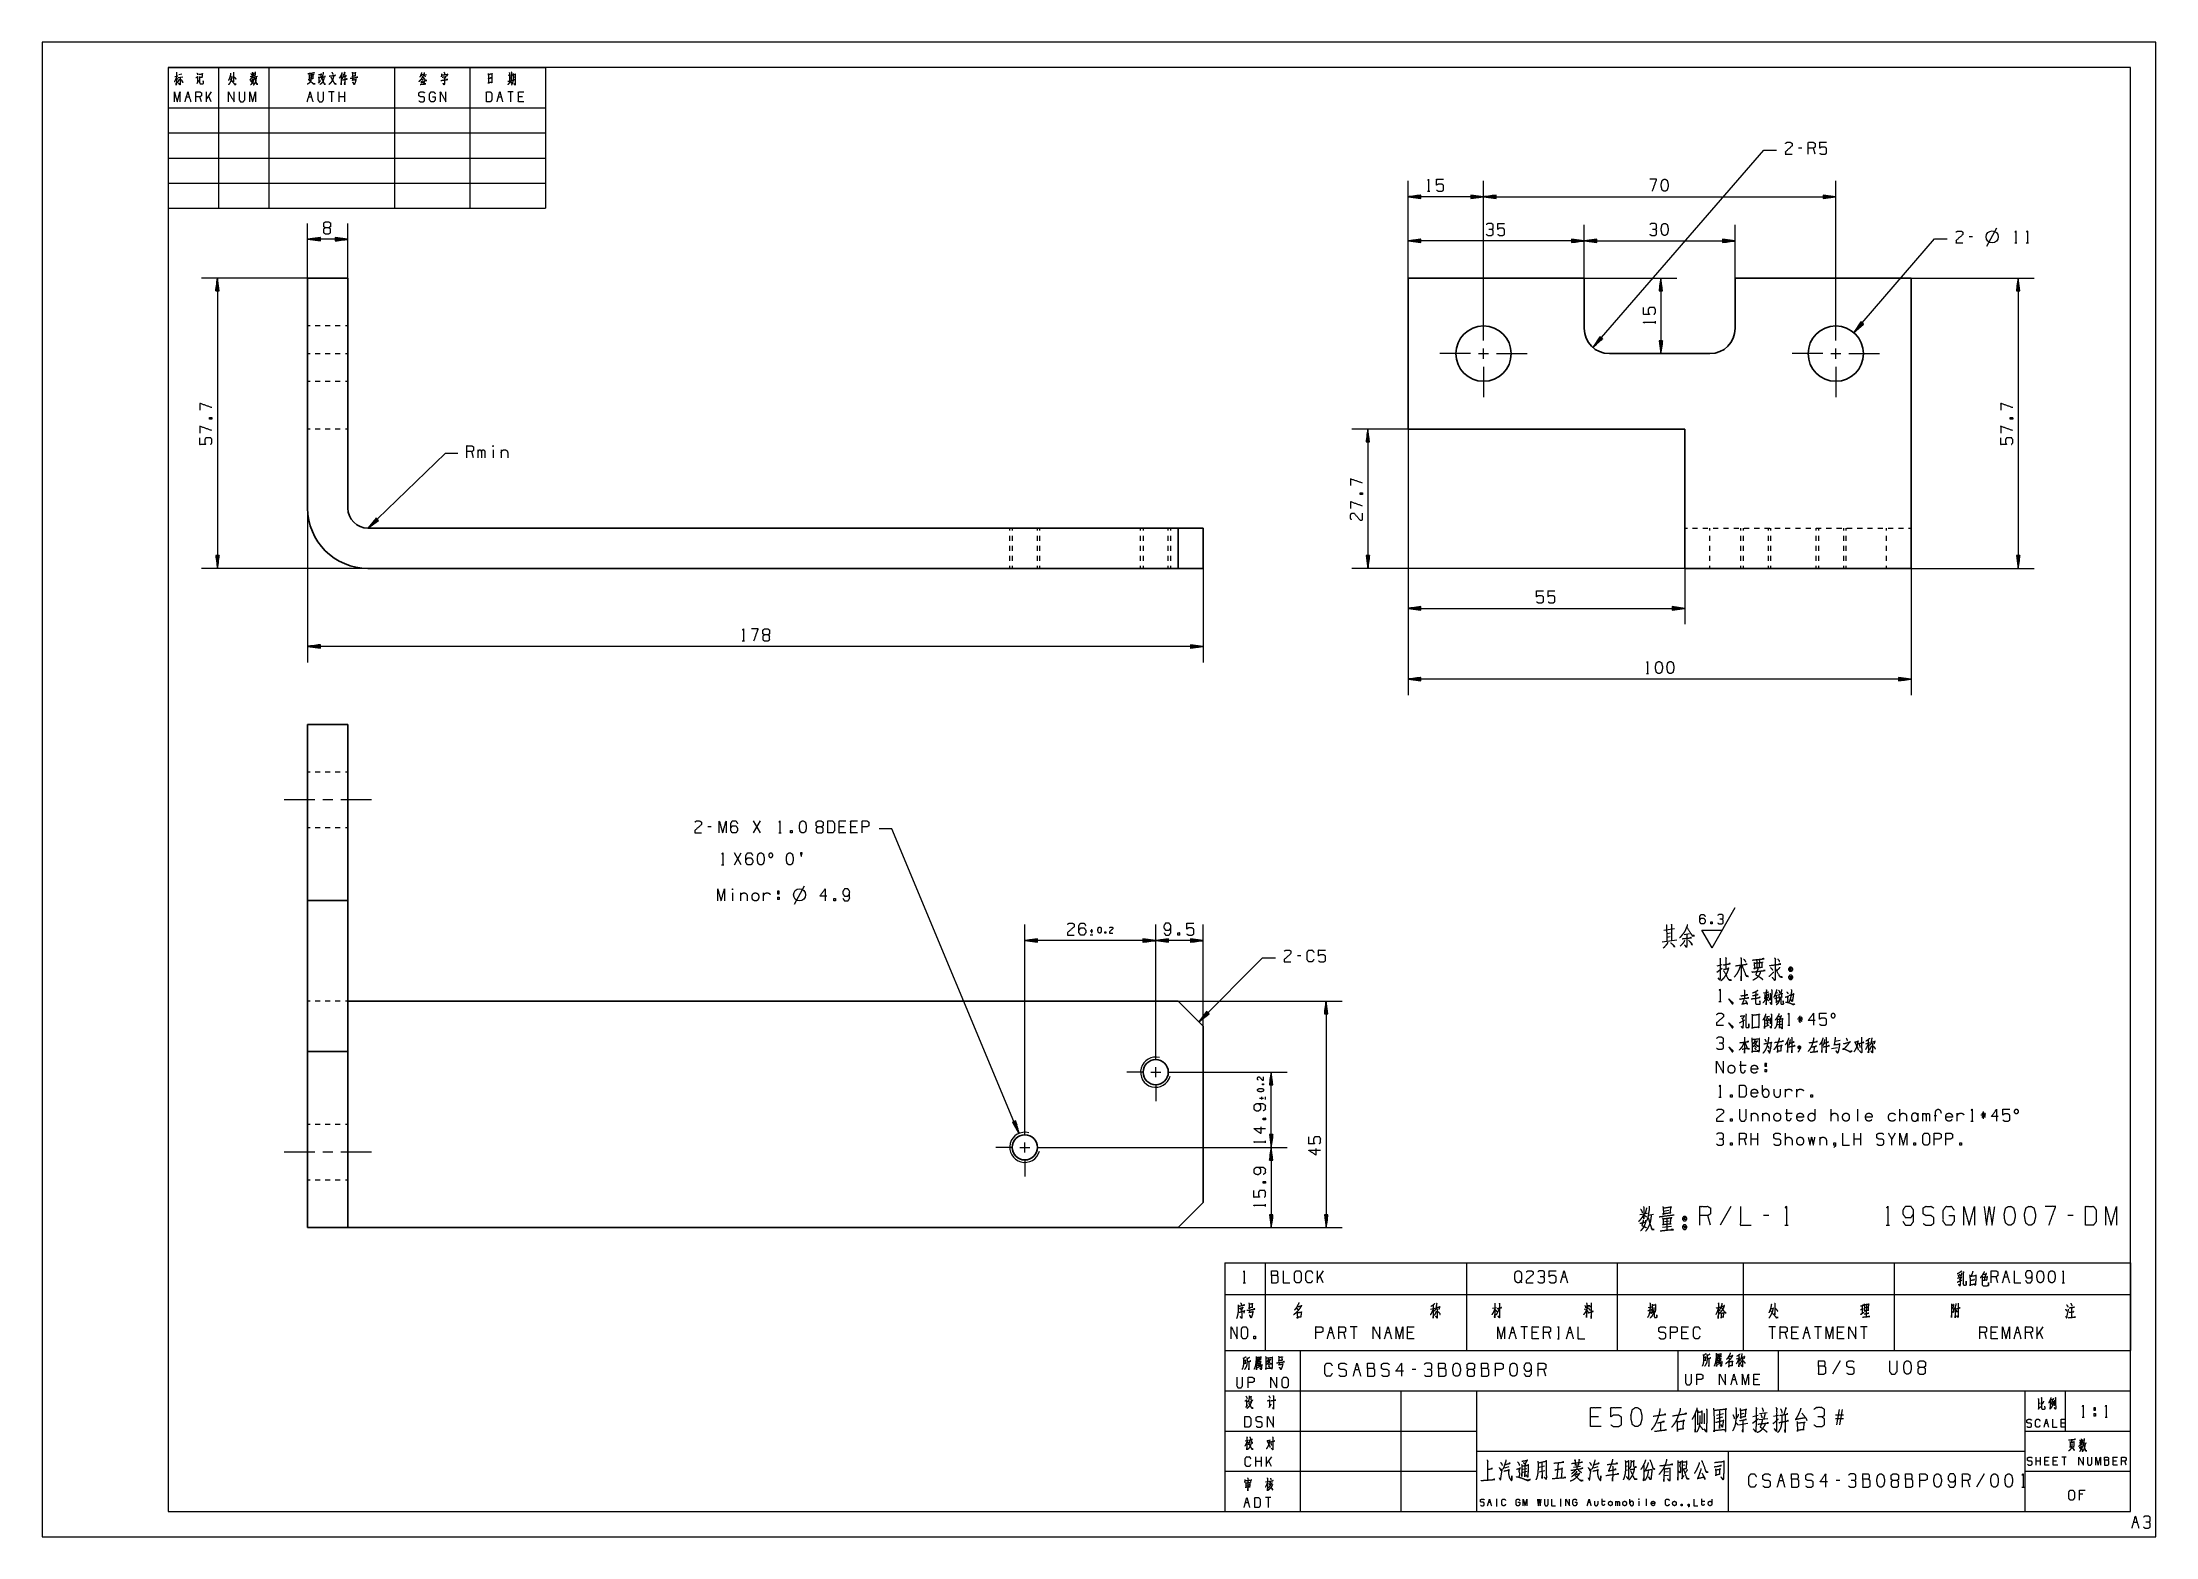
# Model space of a CAD drawing. Header units: millimetres. Extents: x 0 to 420, y 0 to 297.
import ezdxf

# ---------------------------------------------------------------- set-up
doc = ezdxf.new("R2010")
doc.units = ezdxf.units.MM
doc.layers.add('1', color=7, linetype='Continuous', true_color=0xffffff)

msp = doc.modelspace()

# ---------------------------------------------------------------- linework, layer by layer
at = {"layer": '1', "color": 132, "linetype": 'Continuous', "lineweight": 18}
for p, q in [((0, 297), (0, 0)), ((420, 297), (0, 297)), ((420, 0), (420, 297)), ((25, 292), (25, 264)), ((25, 292), (100, 292)), ((25, 292), (100, 292)), ((25, 292), (100, 292)), ((25, 292), (25, 5)), ((415, 292), (25, 292)), ((35, 292), (35, 264)), ((45, 292), (45, 264)), ((70, 292), (70, 264)), ((85, 292), (85, 264)), ((100, 292), (100, 264)), ((415, 5), (415, 292)), ((25, 284), (100, 284)), ((25, 279), (100, 279)), ((25, 274), (100, 274)), ((25, 269), (100, 269)), ((25, 264), (100, 264)), ((235, 37), (235, 5)), ((235, 37), (415, 37)), ((250, 37), (250, 5)), ((325, 37), (325, 29)), ((345, 37), (345, 29)), ((235, 29), (415, 29)), ((270, 29), (270, 5)), ((285, 29), (285, 5)), ((394, 29), (394, 5)), ((402, 29), (402, 21)), ((235, 21), (285, 21)), ((394, 21), (415, 21)), ((285, 17), (394, 17)), ((335, 17), (335, 5)), ((235, 13), (285, 13)), ((394, 13), (415, 13)), ((25, 5), (415, 5)), ((235, 5), (415, 5)), ((0, 0), (420, 0))]:
    msp.add_line(p, q, dxfattribs=at)
at = {"layer": '1', "color": 95, "linetype": 'Continuous', "lineweight": 18}
for p, q in [((26.34, 290.18), (26.96, 290.3)), ((26.7, 289.95), (26.92, 289.68)), ((26.99, 289.99), (27.95, 290.14)), ((27.13, 290.61), (27.71, 290.74)), ((41.34, 290.22), (42.13, 290.38)), ((42.25, 290.16), (42.79, 290.28)), ((53.17, 290.09), (53.7, 290.18)), ((75.25, 290.57), (75.67, 290.63)), ((75.35, 290.55), (75.45, 290.24)), ((75.82, 290.51), (76.35, 290.61)), ((75.98, 290.49), (76.11, 290.16)), ((92.56, 290.43), (93.43, 290.55)), ((92.84, 290.07), (93.11, 290.14)), ((93.6, 290.05), (93.85, 290.12)), ((28.66, 286.17), (29.22, 286.17)), ((31.62, 285.18), (31.34, 286.17)), ((33.59, 287.14), (32.63, 285.78)), ((32.63, 285.18), (32.63, 287.14)), ((33.59, 285.18), (33.04, 286.36)), ((52.94, 286.17), (53.49, 286.17)), ((54.91, 288.87), (55.37, 289.43)), ((58.02, 287.14), (56.9, 287.14)), ((57.46, 287.14), (57.46, 285.18)), ((59.02, 285.18), (59.02, 287.14)), ((60.14, 286.17), (59.02, 286.17)), ((60.14, 285.18), (60.14, 287.14)), ((75.83, 289.64), (75.37, 289.56)), ((90.65, 286.17), (91.2, 286.17)), ((93.6, 287.14), (92.49, 287.14)), ((92.86, 289.72), (93.09, 289.78)), ((93.05, 287.14), (93.05, 285.18)), ((95.45, 286.17), (94.61, 286.17)), ((349.69, 275.94), (349.02, 275.94)), ((352.3, 274.74), (351.96, 275.94)), ((275.3, 267.39), (275.72, 267.39)), ((383.61, 258.32), (382.94, 258.32)), ((386.45, 256.48), (388.45, 260.13)), ((392, 257.12), (392.43, 257.12)), ((394.28, 257.12), (394.7, 257.12)), ((320.57, 241.13), (320.57, 241.56)), ((85.69, 214.44), (85.36, 215.64)), ((86.63, 214.44), (86.63, 216.02)), ((89.58, 216.02), (89.58, 214.44)), ((91.18, 216.02), (91.18, 214.44)), ((139.11, 178.03), (139.54, 178.03)), ((318.8, 171.54), (319.22, 171.54)), ((132.96, 141.06), (132.29, 141.06)), ((142.72, 139.86), (141.37, 142.24)), ((141.37, 139.86), (142.72, 142.24)), ((146.39, 139.86), (146.81, 139.86)), ((159.38, 141.06), (158.37, 141.06)), ((161.66, 141.06), (160.65, 141.06)), ((138.91, 133.51), (137.57, 135.89)), ((137.57, 133.51), (138.91, 135.89)), ((135, 133.51), (135.43, 133.51)), ((137.17, 127.94), (137.17, 126.37)), ((138.78, 127.94), (138.78, 126.37)), ((143.33, 126.37), (143.33, 127.94)), ((146.1, 127.09), (146.44, 127.09)), ((146.1, 127.09), (146.1, 126.62)), ((149.46, 125.73), (151.46, 129.38)), ((208.8, 120.37), (208.23, 120.37)), ((208.23, 119.59), (208.8, 119.59)), ((208.52, 120.77), (208.52, 119.97)), ((321.92, 118.24), (324.81, 118.62)), ((322.26, 120.57), (324.38, 120.87)), ((322.82, 119.18), (323.53, 119.26)), ((322.84, 119.86), (323.56, 120.01)), ((327.32, 119.82), (326.28, 119.63)), ((250.1, 115.43), (249.42, 115.43)), ((332.86, 113.47), (333.81, 113.73)), ((332.8, 112.19), (333.86, 113.02)), ((333.2, 106.4), (333.62, 106.4)), ((344.92, 107.08), (344.26, 106.9)), ((344.41, 107.53), (344.88, 107.68)), ((344.48, 108.03), (344.9, 108.15)), ((337.29, 102.12), (338.35, 102.72)), ((342.46, 103.29), (343.22, 103.47)), ((342.48, 101.37), (343.17, 101.72)), ((342.52, 102.04), (343.08, 102.19)), ((343.35, 103.14), (343.35, 101.94)), ((344.86, 101.77), (345.61, 101.87)), ((345.57, 102.39), (344.94, 102.29)), ((346.86, 101.64), (347.28, 101.64)), ((349.84, 102.84), (348.83, 102.84)), ((349.01, 103.32), (349.68, 102.37)), ((349.67, 103.32), (349.01, 102.37)), ((349.33, 102.12), (349.33, 103.54)), ((352.1, 97.38), (352.08, 96.35)), ((355.59, 97), (356.78, 97.2)), ((357.31, 98.63), (356.21, 98.45)), ((362.39, 97.98), (363.2, 98.2)), ((337.29, 93.69), (338.62, 93.69)), ((342.34, 92.84), (342.68, 92.84)), ((342.34, 92.84), (342.34, 92.37)), ((341.85, 87.98), (341.85, 89.73)), ((346.4, 87.35), (346.4, 88.93)), ((348.68, 87.35), (348.68, 88.93)), ((241.92, 87.16), (242.72, 87.16)), ((242.32, 87.44), (242.32, 86.87)), ((243.11, 86.87), (243.11, 87.44)), ((333.2, 87.35), (333.62, 87.35)), ((339.57, 84.17), (339.57, 82.59)), ((341.85, 84.17), (341.85, 82.59)), ((346.4, 84.17), (347.72, 84.17)), ((355.5, 82.59), (355.5, 84.97)), ((360.73, 84.99), (360.73, 82.59)), ((369.16, 82.59), (369.16, 84.97)), ((372.77, 82.59), (372.77, 84.17)), ((373.72, 82.59), (373.72, 84.17)), ((380.55, 82.59), (380.55, 84.17)), ((385.43, 84.27), (386.11, 83.32)), ((386.09, 84.27), (385.43, 83.32)), ((385.75, 83.07), (385.75, 84.49)), ((339.57, 77.83), (339.57, 80.2)), ((340.91, 77.83), (340.91, 80.2)), ((346.4, 77.83), (346.4, 80.2)), ((360.06, 77.83), (360.06, 80.2)), ((361.4, 77.83), (361.4, 80.2)), ((368.23, 80.2), (367.56, 79.03)), ((376.42, 83.64), (375.99, 83.64)), ((383.28, 82.59), (383.71, 82.59)), ((386.27, 83.79), (385.26, 83.79)), ((243.12, 78.29), (243.12, 78.71)), ((338.64, 77.83), (338.3, 79.03)), ((340.91, 79.03), (339.57, 79.03)), ((353.23, 79.4), (353.23, 77.83)), ((361.4, 79.03), (360.06, 79.03)), ((243.12, 65.66), (243.12, 66.08)), ((317.46, 64.01), (318.97, 64.33)), ((319.19, 63.89), (320.22, 64.13)), ((322.14, 64.72), (323.25, 64.92)), ((322.83, 63.22), (322.83, 60.94)), ((331.52, 61.92), (330.99, 63.81)), ((335.55, 65.66), (333.44, 61.92)), ((343.09, 63.81), (342.04, 63.81)), ((403.62, 63.81), (402.56, 63.81)), ((321.97, 61.49), (323.75, 61.69)), ((322.36, 62.63), (323.34, 62.75)), ((346.27, 61.92), (346.93, 61.92)), ((366.44, 61.92), (367.11, 61.92)), ((235, 54.46), (243, 54.46)), ((235, 54.46), (235, 48.11)), ((238.67, 50.48), (239.09, 50.48)), ((243, 54.46), (243, 48.11)), ((243, 54.46), (283, 54.46)), ((254.57, 52.85), (253.41, 51.2)), ((253.41, 50.48), (253.41, 52.85)), ((254.57, 50.48), (253.9, 51.9)), ((283, 54.46), (283, 48.11)), ((283, 54.46), (313, 54.46)), ((302.09, 51.68), (302.76, 51.68)), ((313, 54.46), (313, 48.11)), ((313, 54.46), (338, 54.46)), ((338, 54.46), (338, 48.11)), ((338, 54.46), (368, 54.46)), ((368, 54.46), (368, 48.11)), ((368, 54.46), (415, 54.46)), ((388.64, 50.48), (388.3, 51.68)), ((389.91, 51.68), (390.58, 51.68)), ((401.41, 50.48), (401.84, 50.48)), ((415, 54.46), (415, 48.11)), ((235, 48.11), (243, 48.11)), ((235, 48.11), (235, 37)), ((243, 48.11), (243, 37)), ((243, 48.11), (283, 48.11)), ((283, 48.11), (283, 37)), ((283, 48.11), (313, 48.11)), ((313, 48.11), (313, 37)), ((313, 48.11), (338, 48.11)), ((338, 48.11), (338, 37)), ((338, 48.11), (368, 48.11)), ((368, 48.11), (368, 37)), ((368, 48.11), (415, 48.11)), ((415, 48.11), (415, 37)), ((275.91, 45.23), (276.73, 45.45)), ((288.21, 45.4), (289.01, 45.55)), ((306.41, 45.2), (307.27, 45.33)), ((319.13, 45.55), (319.78, 45.7)), ((362.27, 45.55), (362.75, 45.65)), ((362.5, 46.1), (362.48, 43.7)), ((403.26, 45.53), (403.26, 43.6)), ((255.72, 40.56), (256.39, 40.56)), ((259, 39.36), (258.67, 40.56)), ((261.28, 41.74), (259.94, 41.74)), ((260.61, 41.74), (260.61, 39.36)), ((267.1, 40.56), (267.77, 40.56)), ((272.33, 40.56), (271.32, 40.56)), ((291.86, 40.56), (292.53, 40.56)), ((295.14, 41.74), (293.8, 41.74)), ((294.47, 41.74), (294.47, 39.36)), ((297.08, 40.56), (296.08, 40.56)), ((299.7, 39.36), (299.36, 40.56)), ((301.12, 41.74), (301.46, 41.74)), ((301.12, 39.36), (301.46, 39.36)), ((301.3, 41.74), (301.3, 39.36)), ((303.24, 40.56), (303.91, 40.56)), ((326.85, 40.56), (325.84, 40.56)), ((344.45, 41.74), (343.11, 41.74)), ((343.78, 41.74), (343.78, 39.36)), ((346.73, 39.36), (346.39, 40.56)), ((348.67, 40.56), (347.66, 40.56)), ((350.27, 40.56), (350.94, 40.56)), ((353.56, 41.74), (352.21, 41.74)), ((352.88, 41.74), (352.88, 39.36)), ((357.77, 40.56), (356.76, 40.56)), ((362.66, 41.74), (361.32, 41.74)), ((361.99, 41.74), (361.99, 39.36)), ((386.37, 39.36), (386.04, 40.56)), ((388.31, 40.56), (387.31, 40.56)), ((392.19, 40.56), (392.87, 40.56)), ((395.48, 39.36), (395.14, 40.56)), ((397.58, 41.74), (396.41, 40.09)), ((396.41, 39.36), (396.41, 41.74)), ((397.58, 39.36), (396.91, 40.79)), ((235, 37), (243, 37)), ((241.5, 33.66), (242.04, 33.81)), ((241.79, 35.05), (241.78, 33.74)), ((243, 37), (283, 37)), ((283, 37), (313, 37)), ((313, 37), (338, 37)), ((332.92, 34.28), (333.47, 34.43)), ((333.22, 35.67), (333.2, 34.36)), ((336.72, 35.38), (337.43, 35.58)), ((338, 37), (368, 37)), ((357.27, 34.94), (355.79, 32.32)), ((368, 37), (415, 37)), ((260.9, 33.21), (261.64, 33.21)), ((272.95, 33.21), (272.21, 33.21)), ((298.78, 31.88), (298.41, 33.21)), ((335.89, 31.26), (336.48, 31.26)), ((341.01, 31.26), (340.12, 31.26)), ((356.6, 22.26), (357.13, 25.29)), ((357.69, 25.29), (357.16, 22.26)), ((396.78, 26.5), (397.1, 26.62)), ((309.27, 23.8), (307.68, 23.8)), ((321.6, 22.69), (321.57, 21.08)), ((330.28, 21.35), (330.7, 20.88)), ((332.73, 24.19), (334.09, 24.46)), ((332.81, 23.52), (333.98, 23.8)), ((337.1, 22.26), (338.91, 22.54)), ((337.51, 24.39), (338.18, 24.58)), ((339.85, 22.54), (341.05, 23.48)), ((339.91, 23.91), (341.02, 24.19)), ((341.19, 23.28), (342.89, 23.52)), ((341.24, 24.46), (342.77, 24.7)), ((344.05, 23.95), (345.06, 24.19)), ((357.94, 24.15), (356.35, 24.15)), ((357.94, 23.4), (356.35, 23.4)), ((398.04, 22.56), (398.48, 22.56)), ((401.88, 22.56), (401.21, 22.56)), ((405.37, 23.74), (405.8, 23.74)), ((407.69, 24.46), (408.02, 24.46)), ((407.69, 24.46), (407.69, 23.99)), ((409.93, 23.74), (410.35, 23.74)), ((239.62, 19.15), (239.06, 19.01)), ((239.43, 18.9), (239.63, 18.63)), ((404.78, 18.63), (405.57, 18.79)), ((405.68, 18.57), (406.23, 18.69)), ((241.17, 13.94), (241.17, 15.91)), ((242.28, 14.94), (241.17, 14.94)), ((242.28, 13.94), (242.28, 15.91)), ((244.25, 15.91), (243.29, 14.54)), ((243.29, 13.94), (243.29, 15.91)), ((244.25, 13.94), (243.7, 15.12)), ((290.64, 13.69), (291.54, 13.94)), ((294.25, 13.42), (295.03, 13.59)), ((294.25, 12.8), (295.08, 13)), ((297.47, 12.9), (298.59, 13.18)), ((298.54, 14.01), (297.49, 13.73)), ((301.25, 14.63), (300.98, 11.62)), ((304.3, 13.8), (305.66, 14.04)), ((308.32, 13.69), (309.22, 13.94)), ((315.02, 14.01), (314.63, 13.94)), ((315, 13.25), (314.63, 13.14)), ((323.17, 12.9), (322.32, 12.8)), ((323.85, 14.45), (323.66, 14.35)), ((326.44, 14.25), (325.93, 14.18)), ((396.24, 14.25), (396.24, 15.82)), ((397.13, 15.04), (396.24, 15.04)), ((397.13, 14.25), (397.13, 15.82)), ((398.6, 15.04), (397.94, 15.04)), ((400.3, 15.04), (399.63, 15.04)), ((402.22, 15.82), (401.33, 15.82)), ((401.78, 15.82), (401.78, 14.25)), ((412.18, 15.04), (411.51, 15.04)), ((414.1, 14.25), (413.88, 15.04)), ((239.32, 10.28), (239.85, 10.36)), ((243.7, 10.96), (243.12, 10.84)), ((243.49, 10.67), (243.68, 10.43)), ((322.32, 12.14), (323.17, 12.25)), ((345.17, 11.17), (345.91, 11.17)), ((357.23, 11.17), (356.49, 11.17)), ((383.06, 9.85), (382.68, 11.17)), ((385.88, 12.47), (384.4, 9.85)), ((393.39, 9.85), (393.86, 9.85)), ((405.52, 8.46), (404.84, 8.46)), ((239.1, 6.79), (239.66, 6.79)), ((244.18, 7.77), (243.07, 7.77)), ((243.62, 7.77), (243.62, 5.8)), ((287.41, 6.84), (287.78, 6.84)), ((288.91, 7.48), (289.1, 7.48)), ((288.91, 6.17), (289.1, 6.17)), ((289.01, 7.48), (289.01, 6.17)), ((301.64, 7.48), (301.83, 7.48)), ((301.64, 6.17), (301.83, 6.17)), ((301.74, 7.48), (301.74, 6.17)), ((307.21, 6.84), (307.58, 6.84)), ((309.85, 7.04), (310.59, 7.04)), ((312.68, 6.17), (312.68, 7.04)), ((315.51, 6.52), (315.51, 7.48)), ((317.3, 7.04), (317.3, 6.17)), ((318.71, 7.5), (318.71, 6.17)), ((329.66, 7.04), (330.39, 7.04)), ((415.62, 2.91), (416.3, 2.91))]:
    msp.add_line(p, q, dxfattribs=at)
at = {"layer": '1', "color": 13, "linetype": 'Continuous', "lineweight": 18}
for p, q in [((308.14, 236.34), (342.1, 275.55)), ((342.1, 275.55), (344.64, 275.55)), ((271.42, 250.12), (271.42, 269.48)), ((286.42, 243.79), (286.42, 269.48)), ((286.42, 243.79), (286.42, 269.48)), ((356.42, 243.79), (356.42, 269.48)), ((273.96, 266.64), (271.42, 266.3)), ((271.42, 266.3), (273.96, 265.97)), ((286.42, 266.3), (271.42, 266.3)), ((273.96, 266.33), (271.61, 266.33)), ((273.96, 266.28), (271.61, 266.28)), ((273.96, 266.38), (271.99, 266.38)), ((273.96, 266.22), (271.99, 266.22)), ((273.96, 266.43), (272.38, 266.43)), ((273.96, 266.17), (272.38, 266.17)), ((273.96, 266.48), (272.77, 266.48)), ((273.96, 266.12), (272.77, 266.12)), ((273.96, 266.53), (273.15, 266.53)), ((273.96, 266.07), (273.15, 266.07)), ((273.96, 266.58), (273.54, 266.58)), ((273.96, 266.02), (273.54, 266.02)), ((273.96, 266.63), (273.92, 266.63)), ((273.96, 266.63), (273.92, 266.63)), ((273.96, 265.97), (273.92, 265.97)), ((273.96, 265.97), (273.92, 265.97)), ((273.96, 265.97), (273.96, 266.64)), ((283.88, 266.64), (283.88, 265.97)), ((286.42, 266.3), (283.88, 266.64)), ((283.88, 266.63), (283.91, 266.63)), ((283.88, 266.63), (283.91, 266.63)), ((283.88, 266.58), (284.29, 266.58)), ((283.88, 266.53), (284.68, 266.53)), ((283.88, 266.48), (285.06, 266.48)), ((283.88, 266.43), (285.45, 266.43)), ((283.88, 266.38), (285.84, 266.38)), ((283.88, 266.33), (286.22, 266.33)), ((283.88, 265.97), (286.42, 266.3)), ((283.88, 266.28), (286.22, 266.28)), ((283.88, 266.22), (285.84, 266.22)), ((283.88, 266.17), (285.45, 266.17)), ((283.88, 266.12), (285.06, 266.12)), ((283.88, 266.07), (284.68, 266.07)), ((283.88, 266.02), (284.29, 266.02)), ((283.88, 265.97), (283.91, 265.97)), ((283.88, 265.97), (283.91, 265.97)), ((288.96, 266.64), (286.42, 266.3)), ((286.42, 266.3), (288.96, 265.97)), ((286.42, 266.3), (356.42, 266.3)), ((288.96, 266.33), (286.61, 266.33)), ((288.96, 266.28), (286.61, 266.28)), ((288.96, 266.38), (286.99, 266.38)), ((288.96, 266.22), (286.99, 266.22)), ((288.96, 266.43), (287.38, 266.43)), ((288.96, 266.17), (287.38, 266.17)), ((288.96, 266.48), (287.77, 266.48)), ((288.96, 266.12), (287.77, 266.12)), ((288.96, 266.53), (288.15, 266.53)), ((288.96, 266.07), (288.15, 266.07)), ((288.96, 266.58), (288.54, 266.58)), ((288.96, 266.02), (288.54, 266.02)), ((288.96, 266.63), (288.92, 266.63)), ((288.96, 266.63), (288.92, 266.63)), ((288.96, 265.97), (288.92, 265.97)), ((288.96, 265.97), (288.92, 265.97)), ((288.96, 265.97), (288.96, 266.64)), ((353.88, 266.64), (353.88, 265.97)), ((356.42, 266.3), (353.88, 266.64)), ((353.88, 266.63), (353.91, 266.63)), ((353.88, 266.63), (353.91, 266.63)), ((353.88, 266.58), (354.29, 266.58)), ((353.88, 266.53), (354.68, 266.53)), ((353.88, 266.48), (355.06, 266.48)), ((353.88, 266.43), (355.45, 266.43)), ((353.88, 266.38), (355.84, 266.38)), ((353.88, 266.33), (356.22, 266.33)), ((353.88, 265.97), (356.42, 266.3)), ((353.88, 266.28), (356.22, 266.28)), ((353.88, 266.22), (355.84, 266.22)), ((353.88, 266.17), (355.45, 266.17)), ((353.88, 266.12), (355.06, 266.12)), ((353.88, 266.07), (354.68, 266.07)), ((353.88, 266.02), (354.29, 266.02)), ((353.88, 265.97), (353.91, 265.97)), ((353.88, 265.97), (353.91, 265.97)), ((52.73, 250.12), (52.73, 261.01)), ((60.73, 250.12), (60.73, 261.01)), ((271.42, 250.12), (271.42, 260.7)), ((306.42, 250.12), (306.42, 260.7)), ((306.42, 250.12), (306.42, 260.7)), ((336.42, 250.12), (336.42, 260.7)), ((55.27, 258.17), (52.73, 257.84)), ((52.73, 257.84), (55.27, 257.51)), ((60.73, 257.84), (52.73, 257.84)), ((55.27, 257.86), (52.93, 257.86)), ((55.27, 257.81), (52.93, 257.81)), ((55.27, 257.92), (53.31, 257.92)), ((55.27, 257.76), (53.31, 257.76)), ((55.27, 257.97), (53.7, 257.97)), ((55.27, 257.71), (53.7, 257.71)), ((55.27, 258.02), (54.08, 258.02)), ((55.27, 257.66), (54.08, 257.66)), ((55.27, 258.07), (54.47, 258.07)), ((55.27, 257.61), (54.47, 257.61)), ((55.27, 258.12), (54.86, 258.12)), ((55.27, 257.56), (54.86, 257.56)), ((55.27, 258.17), (55.24, 258.17)), ((55.27, 258.17), (55.24, 258.17)), ((55.27, 257.51), (55.24, 257.51)), ((55.27, 257.51), (55.24, 257.51)), ((55.27, 257.51), (55.27, 258.17)), ((58.19, 258.17), (58.22, 258.17)), ((58.19, 258.17), (58.22, 258.17)), ((58.19, 258.17), (58.19, 257.51)), ((60.73, 257.84), (58.19, 258.17)), ((58.19, 258.12), (58.61, 258.12)), ((58.19, 258.07), (59, 258.07)), ((58.19, 258.02), (59.38, 258.02)), ((58.19, 257.97), (59.77, 257.97)), ((58.19, 257.92), (60.15, 257.92)), ((58.19, 257.86), (60.54, 257.86)), ((58.19, 257.51), (60.73, 257.84)), ((58.19, 257.81), (60.54, 257.81)), ((58.19, 257.76), (60.15, 257.76)), ((58.19, 257.71), (59.77, 257.71)), ((58.19, 257.66), (59.38, 257.66)), ((58.19, 257.61), (59, 257.61)), ((58.19, 257.56), (58.61, 257.56)), ((58.19, 257.51), (58.22, 257.51)), ((58.19, 257.51), (58.22, 257.51)), ((273.96, 257.86), (271.42, 257.53)), ((271.42, 257.53), (273.96, 257.19)), ((306.42, 257.53), (271.42, 257.53)), ((273.96, 257.55), (271.61, 257.55)), ((273.96, 257.5), (271.61, 257.5)), ((273.96, 257.6), (271.99, 257.6)), ((273.96, 257.45), (271.99, 257.45)), ((273.96, 257.65), (272.38, 257.65)), ((273.96, 257.4), (272.38, 257.4)), ((273.96, 257.7), (272.77, 257.7)), ((273.96, 257.35), (272.77, 257.35)), ((273.96, 257.76), (273.15, 257.76)), ((273.96, 257.3), (273.15, 257.3)), ((273.96, 257.81), (273.54, 257.81)), ((273.96, 257.25), (273.54, 257.25)), ((273.96, 257.86), (273.92, 257.86)), ((273.96, 257.86), (273.92, 257.86)), ((273.96, 257.2), (273.92, 257.2)), ((273.96, 257.2), (273.92, 257.2)), ((273.96, 257.19), (273.96, 257.86)), ((303.88, 257.86), (303.91, 257.86)), ((303.88, 257.86), (303.91, 257.86)), ((303.88, 257.86), (303.88, 257.19)), ((306.42, 257.53), (303.88, 257.86)), ((303.88, 257.81), (304.29, 257.81)), ((303.88, 257.76), (304.68, 257.76)), ((303.88, 257.7), (305.06, 257.7)), ((303.88, 257.65), (305.45, 257.65)), ((303.88, 257.6), (305.84, 257.6)), ((303.88, 257.55), (306.22, 257.55)), ((303.88, 257.19), (306.42, 257.53)), ((303.88, 257.5), (306.22, 257.5)), ((303.88, 257.45), (305.84, 257.45)), ((303.88, 257.4), (305.45, 257.4)), ((303.88, 257.35), (305.06, 257.35)), ((303.88, 257.3), (304.68, 257.3)), ((303.88, 257.25), (304.29, 257.25)), ((303.88, 257.2), (303.91, 257.2)), ((303.88, 257.2), (303.91, 257.2)), ((308.96, 257.86), (306.42, 257.53)), ((306.42, 257.53), (308.96, 257.19)), ((306.42, 257.53), (336.42, 257.53)), ((308.96, 257.55), (306.61, 257.55)), ((308.96, 257.5), (306.61, 257.5)), ((308.96, 257.6), (306.99, 257.6)), ((308.96, 257.45), (306.99, 257.45)), ((308.96, 257.65), (307.38, 257.65)), ((308.96, 257.4), (307.38, 257.4)), ((308.96, 257.7), (307.77, 257.7)), ((308.96, 257.35), (307.77, 257.35)), ((308.96, 257.76), (308.15, 257.76)), ((308.96, 257.3), (308.15, 257.3)), ((308.96, 257.81), (308.54, 257.81)), ((308.96, 257.25), (308.54, 257.25)), ((308.96, 257.86), (308.92, 257.86)), ((308.96, 257.86), (308.92, 257.86)), ((308.96, 257.2), (308.92, 257.2)), ((308.96, 257.2), (308.92, 257.2)), ((308.96, 257.19), (308.96, 257.86)), ((333.88, 257.86), (333.91, 257.86)), ((333.88, 257.86), (333.91, 257.86)), ((333.88, 257.86), (333.88, 257.19)), ((336.42, 257.53), (333.88, 257.86)), ((333.88, 257.81), (334.29, 257.81)), ((333.88, 257.76), (334.68, 257.76)), ((333.88, 257.7), (335.06, 257.7)), ((333.88, 257.65), (335.45, 257.65)), ((333.88, 257.6), (335.84, 257.6)), ((333.88, 257.55), (336.22, 257.55)), ((333.88, 257.19), (336.42, 257.53)), ((333.88, 257.5), (336.22, 257.5)), ((333.88, 257.45), (335.84, 257.45)), ((333.88, 257.4), (335.45, 257.4)), ((333.88, 257.35), (335.06, 257.35)), ((333.88, 257.3), (334.68, 257.3)), ((333.88, 257.25), (334.29, 257.25)), ((333.88, 257.2), (333.91, 257.2)), ((333.88, 257.2), (333.91, 257.2)), ((360, 239.29), (376.02, 257.93)), ((376.02, 257.93), (378.56, 257.93)), ((52.73, 250.12), (31.62, 250.12)), ((34.8, 250.12), (34.46, 247.58)), ((34.52, 247.58), (34.52, 247.99)), ((34.57, 247.58), (34.57, 248.38)), ((34.62, 247.58), (34.62, 248.76)), ((34.67, 247.58), (34.67, 249.15)), ((34.72, 247.58), (34.72, 249.54)), ((34.77, 247.58), (34.77, 249.92)), ((35.13, 247.58), (34.8, 250.12)), ((34.8, 250.12), (34.8, 192.44)), ((34.82, 247.58), (34.82, 249.92)), ((34.87, 247.58), (34.87, 249.54)), ((34.93, 247.58), (34.93, 249.15)), ((34.98, 247.58), (34.98, 248.76)), ((35.03, 247.58), (35.03, 248.38)), ((35.08, 247.58), (35.08, 247.99)), ((306.42, 250.12), (324.83, 250.12)), ((321.66, 250.12), (321.32, 247.58)), ((321.38, 247.58), (321.38, 247.99)), ((321.43, 247.58), (321.43, 248.38)), ((321.48, 247.58), (321.48, 248.76)), ((321.53, 247.58), (321.53, 249.15)), ((321.58, 247.58), (321.58, 249.54)), ((321.63, 247.58), (321.63, 249.92)), ((321.99, 247.58), (321.66, 250.12)), ((321.66, 250.12), (321.66, 235.12)), ((321.68, 247.58), (321.68, 249.92)), ((321.73, 247.58), (321.73, 249.54)), ((321.78, 247.58), (321.78, 249.15)), ((321.84, 247.58), (321.84, 248.76)), ((321.89, 247.58), (321.89, 248.38)), ((321.94, 247.58), (321.94, 247.99)), ((371.42, 250.12), (395.84, 250.12)), ((392.66, 250.12), (392.33, 247.58)), ((392.38, 247.58), (392.38, 247.99)), ((392.44, 247.58), (392.44, 248.38)), ((392.49, 247.58), (392.49, 248.76)), ((392.54, 247.58), (392.54, 249.15)), ((392.59, 247.58), (392.59, 249.54)), ((392.64, 247.58), (392.64, 249.92)), ((393, 247.58), (392.66, 250.12)), ((392.66, 250.12), (392.66, 192.44)), ((392.69, 247.58), (392.69, 249.92)), ((392.74, 247.58), (392.74, 249.54)), ((392.79, 247.58), (392.79, 249.15)), ((392.84, 247.58), (392.84, 248.76)), ((392.89, 247.58), (392.89, 248.38)), ((392.94, 247.58), (392.94, 247.99)), ((34.46, 247.58), (35.13, 247.58)), ((34.47, 247.58), (34.47, 247.61)), ((34.47, 247.58), (34.47, 247.61)), ((35.13, 247.58), (35.13, 247.61)), ((35.13, 247.58), (35.13, 247.61)), ((321.32, 247.58), (321.99, 247.58)), ((321.33, 247.58), (321.33, 247.61)), ((321.33, 247.58), (321.33, 247.61)), ((321.99, 247.58), (321.99, 247.61)), ((321.99, 247.58), (321.99, 247.61)), ((392.33, 247.58), (392.33, 247.61)), ((392.33, 247.58), (392.33, 247.61)), ((392.33, 247.58), (393, 247.58)), ((392.99, 247.58), (392.99, 247.61)), ((392.99, 247.58), (392.99, 247.61)), ((361.4, 241.43), (360, 239.29)), ((360, 239.29), (361.91, 241)), ((361.64, 241.23), (360.11, 239.45)), ((361.67, 241.2), (360.14, 239.42)), ((361.6, 241.26), (360.32, 239.78)), ((361.71, 241.16), (360.43, 239.68)), ((361.56, 241.3), (360.53, 240.1)), ((361.75, 241.13), (360.72, 239.94)), ((361.52, 241.33), (360.74, 240.43)), ((361.48, 241.36), (360.96, 240.75)), ((361.79, 241.1), (361.01, 240.2)), ((361.44, 241.4), (361.17, 241.08)), ((361.83, 241.06), (361.3, 240.46)), ((361.4, 241.43), (361.38, 241.4)), ((361.4, 241.43), (361.38, 241.4)), ((361.91, 241), (361.4, 241.43)), ((361.87, 241.03), (361.59, 240.71)), ((361.91, 241), (361.88, 240.97)), ((361.91, 241), (361.88, 240.97)), ((309.55, 238.47), (308.14, 236.34)), ((308.14, 236.34), (310.06, 238.04)), ((309.79, 238.27), (308.25, 236.5)), ((309.82, 238.24), (308.29, 236.46)), ((309.75, 238.31), (308.46, 236.82)), ((309.86, 238.21), (308.58, 236.72)), ((309.71, 238.34), (308.68, 237.15)), ((309.9, 238.17), (308.87, 236.98)), ((309.67, 238.37), (308.89, 237.47)), ((309.63, 238.41), (309.11, 237.8)), ((309.94, 238.14), (309.16, 237.24)), ((309.59, 238.44), (309.32, 238.12)), ((309.98, 238.11), (309.45, 237.5)), ((309.56, 238.47), (309.53, 238.45)), ((309.56, 238.47), (309.53, 238.45)), ((310.06, 238.04), (309.55, 238.47)), ((310.02, 238.07), (309.74, 237.76)), ((310.05, 238.04), (310.03, 238.02)), ((310.05, 238.04), (310.03, 238.02)), ((321.32, 237.66), (321.66, 235.12)), ((321.99, 237.66), (321.32, 237.66)), ((321.33, 237.66), (321.33, 237.62)), ((321.33, 237.66), (321.33, 237.62)), ((321.38, 237.66), (321.38, 237.24)), ((321.43, 237.66), (321.43, 236.85)), ((321.48, 237.66), (321.48, 236.47)), ((321.53, 237.66), (321.53, 236.08)), ((321.58, 237.66), (321.58, 235.69)), ((321.63, 237.66), (321.63, 235.31)), ((321.66, 235.12), (321.99, 237.66)), ((321.68, 237.66), (321.68, 235.31)), ((321.73, 237.66), (321.73, 235.69)), ((321.78, 237.66), (321.78, 236.08)), ((321.84, 237.66), (321.84, 236.47)), ((321.89, 237.66), (321.89, 236.85)), ((321.94, 237.66), (321.94, 237.24)), ((321.99, 237.66), (321.99, 237.62)), ((321.99, 237.66), (321.99, 237.62)), ((271.42, 220.12), (260.27, 220.12)), ((263.45, 220.12), (263.11, 217.58)), ((263.27, 217.58), (263.27, 218.76)), ((263.32, 217.58), (263.32, 219.15)), ((263.37, 217.58), (263.37, 219.54)), ((263.42, 217.58), (263.42, 219.92)), ((263.78, 217.58), (263.45, 220.12)), ((263.45, 220.12), (263.45, 192.44)), ((263.47, 217.58), (263.47, 219.92)), ((263.52, 217.58), (263.52, 219.54)), ((263.57, 217.58), (263.57, 219.15)), ((263.62, 217.58), (263.62, 218.76)), ((271.42, 220.12), (271.42, 181.33)), ((271.42, 220.12), (271.42, 167.27)), ((80.05, 215.26), (64.73, 200.44)), ((82.59, 215.26), (80.05, 215.26)), ((263.11, 217.58), (263.11, 217.61)), ((263.11, 217.58), (263.11, 217.61)), ((263.11, 217.58), (263.78, 217.58)), ((263.17, 217.58), (263.17, 217.99)), ((263.22, 217.58), (263.22, 218.38)), ((263.67, 217.58), (263.67, 218.38)), ((263.72, 217.58), (263.72, 217.99)), ((263.78, 217.58), (263.78, 217.61)), ((263.78, 217.58), (263.78, 217.61)), ((52.73, 204.44), (52.73, 173.76)), ((66.33, 202.45), (64.73, 200.44)), ((64.73, 200.44), (66.79, 201.97)), ((66.54, 202.23), (64.85, 200.6)), ((66.58, 202.19), (64.89, 200.56)), ((66.51, 202.26), (65.1, 200.9)), ((66.61, 202.15), (65.2, 200.79)), ((66.47, 202.3), (65.34, 201.21)), ((66.65, 202.12), (65.51, 201.02)), ((66.43, 202.34), (65.58, 201.51)), ((66.4, 202.37), (65.82, 201.81)), ((66.68, 202.08), (65.83, 201.25)), ((66.36, 202.41), (66.06, 202.12)), ((66.72, 202.04), (66.14, 201.49)), ((66.33, 202.45), (66.31, 202.42)), ((66.33, 202.45), (66.31, 202.42)), ((66.79, 201.97), (66.33, 202.45)), ((66.75, 202.01), (66.45, 201.72)), ((66.79, 201.97), (66.77, 201.95)), ((66.79, 201.97), (66.77, 201.95)), ((326.42, 204.44), (326.42, 181.33)), ((371.42, 204.44), (371.42, 167.27)), ((34.46, 194.98), (34.8, 192.44)), ((35.13, 194.98), (34.46, 194.98)), ((34.47, 194.98), (34.47, 194.95)), ((34.47, 194.98), (34.47, 194.95)), ((34.52, 194.98), (34.52, 194.57)), ((34.57, 194.98), (34.57, 194.18)), ((34.62, 194.98), (34.62, 193.79)), ((34.67, 194.98), (34.67, 193.41)), ((34.72, 194.98), (34.72, 193.02)), ((34.77, 194.98), (34.77, 192.64)), ((34.8, 192.44), (35.13, 194.98)), ((34.82, 194.98), (34.82, 192.64)), ((34.87, 194.98), (34.87, 193.02)), ((34.93, 194.98), (34.93, 193.41)), ((34.98, 194.98), (34.98, 193.79)), ((35.03, 194.98), (35.03, 194.18)), ((35.08, 194.98), (35.08, 194.57)), ((35.13, 194.98), (35.13, 194.95)), ((35.13, 194.98), (35.13, 194.95)), ((263.11, 194.98), (263.11, 194.95)), ((263.11, 194.98), (263.11, 194.95)), ((263.11, 194.98), (263.45, 192.44)), ((263.78, 194.98), (263.11, 194.98)), ((263.17, 194.98), (263.17, 194.57)), ((263.22, 194.98), (263.22, 194.18)), ((263.27, 194.98), (263.27, 193.79)), ((263.32, 194.98), (263.32, 193.41)), ((263.37, 194.98), (263.37, 193.02)), ((263.42, 194.98), (263.42, 192.64)), ((263.45, 192.44), (263.78, 194.98)), ((263.47, 194.98), (263.47, 192.64)), ((263.52, 194.98), (263.52, 193.02)), ((263.57, 194.98), (263.57, 193.41)), ((263.62, 194.98), (263.62, 193.79)), ((263.67, 194.98), (263.67, 194.18)), ((263.72, 194.98), (263.72, 194.57)), ((263.78, 194.98), (263.78, 194.95)), ((263.78, 194.98), (263.78, 194.95)), ((392.33, 194.98), (392.33, 194.95)), ((392.33, 194.98), (392.33, 194.95)), ((392.33, 194.98), (392.66, 192.44)), ((393, 194.98), (392.33, 194.98)), ((392.38, 194.98), (392.38, 194.57)), ((392.44, 194.98), (392.44, 194.18)), ((392.49, 194.98), (392.49, 193.79)), ((392.54, 194.98), (392.54, 193.41)), ((392.59, 194.98), (392.59, 193.02)), ((392.64, 194.98), (392.64, 192.64)), ((392.66, 192.44), (393, 194.98)), ((392.69, 194.98), (392.69, 192.64)), ((392.74, 194.98), (392.74, 193.02)), ((392.79, 194.98), (392.79, 193.41)), ((392.84, 194.98), (392.84, 193.79)), ((392.89, 194.98), (392.89, 194.18)), ((392.94, 194.98), (392.94, 194.57)), ((392.99, 194.98), (392.99, 194.95)), ((392.99, 194.98), (392.99, 194.95)), ((64.73, 192.44), (31.62, 192.44)), ((230.73, 192.44), (230.73, 173.76)), ((326.42, 192.44), (260.27, 192.44)), ((371.42, 192.44), (395.84, 192.44)), ((273.96, 184.84), (271.42, 184.5)), ((273.96, 184.83), (273.92, 184.83)), ((273.96, 184.83), (273.92, 184.83)), ((273.96, 184.17), (273.96, 184.84)), ((323.88, 184.84), (323.88, 184.17)), ((326.42, 184.5), (323.88, 184.84)), ((323.88, 184.83), (323.91, 184.83)), ((323.88, 184.83), (323.91, 184.83)), ((271.42, 184.5), (273.96, 184.17)), ((271.42, 184.5), (326.42, 184.5)), ((273.96, 184.53), (271.61, 184.53)), ((273.96, 184.48), (271.61, 184.48)), ((273.96, 184.58), (271.99, 184.58)), ((273.96, 184.43), (271.99, 184.43)), ((273.96, 184.63), (272.38, 184.63)), ((273.96, 184.38), (272.38, 184.38)), ((273.96, 184.68), (272.77, 184.68)), ((273.96, 184.33), (272.77, 184.33)), ((273.96, 184.73), (273.15, 184.73)), ((273.96, 184.28), (273.15, 184.28)), ((273.96, 184.78), (273.54, 184.78)), ((273.96, 184.22), (273.54, 184.22)), ((273.96, 184.17), (273.92, 184.17)), ((273.96, 184.17), (273.92, 184.17)), ((323.88, 184.78), (324.29, 184.78)), ((323.88, 184.73), (324.68, 184.73)), ((323.88, 184.68), (325.06, 184.68)), ((323.88, 184.63), (325.45, 184.63)), ((323.88, 184.58), (325.84, 184.58)), ((323.88, 184.53), (326.22, 184.53)), ((323.88, 184.17), (326.42, 184.5)), ((323.88, 184.48), (326.22, 184.48)), ((323.88, 184.43), (325.84, 184.43)), ((323.88, 184.38), (325.45, 184.38)), ((323.88, 184.33), (325.06, 184.33)), ((323.88, 184.28), (324.68, 184.28)), ((323.88, 184.22), (324.29, 184.22)), ((323.88, 184.17), (323.91, 184.17)), ((323.88, 184.17), (323.91, 184.17)), ((55.27, 177.27), (52.73, 176.94)), ((52.73, 176.94), (55.27, 176.6)), ((230.73, 176.94), (52.73, 176.94)), ((55.27, 176.96), (52.93, 176.96)), ((55.27, 176.91), (52.93, 176.91)), ((55.27, 177.02), (53.31, 177.02)), ((55.27, 176.86), (53.31, 176.86)), ((55.27, 177.07), (53.7, 177.07)), ((55.27, 176.81), (53.7, 176.81)), ((55.27, 177.12), (54.08, 177.12)), ((55.27, 176.76), (54.08, 176.76)), ((55.27, 177.17), (54.47, 177.17)), ((55.27, 176.71), (54.47, 176.71)), ((55.27, 177.22), (54.86, 177.22)), ((55.27, 176.66), (54.86, 176.66)), ((55.27, 177.27), (55.24, 177.27)), ((55.27, 177.27), (55.24, 177.27)), ((55.27, 176.61), (55.24, 176.61)), ((55.27, 176.61), (55.24, 176.61)), ((55.27, 176.6), (55.27, 177.27)), ((228.19, 177.27), (228.22, 177.27)), ((228.19, 177.27), (228.22, 177.27)), ((228.19, 177.27), (228.19, 176.6)), ((230.73, 176.94), (228.19, 177.27)), ((228.19, 177.22), (228.61, 177.22)), ((228.19, 177.17), (229, 177.17)), ((228.19, 177.12), (229.38, 177.12)), ((228.19, 177.07), (229.77, 177.07)), ((228.19, 177.02), (230.15, 177.02)), ((228.19, 176.96), (230.54, 176.96)), ((228.19, 176.6), (230.73, 176.94)), ((228.19, 176.91), (230.54, 176.91)), ((228.19, 176.86), (230.15, 176.86)), ((228.19, 176.81), (229.77, 176.81)), ((228.19, 176.76), (229.38, 176.76)), ((228.19, 176.71), (229, 176.71)), ((228.19, 176.66), (228.61, 176.66)), ((228.19, 176.61), (228.22, 176.61)), ((228.19, 176.61), (228.22, 176.61)), ((273.96, 170.78), (271.42, 170.44)), ((271.42, 170.44), (273.96, 170.11)), ((371.42, 170.44), (271.42, 170.44)), ((273.96, 170.47), (271.61, 170.47)), ((273.96, 170.42), (271.61, 170.42)), ((273.96, 170.52), (271.99, 170.52)), ((273.96, 170.37), (271.99, 170.37)), ((273.96, 170.57), (272.38, 170.57)), ((273.96, 170.32), (272.38, 170.32)), ((273.96, 170.62), (272.77, 170.62)), ((273.96, 170.26), (272.77, 170.26)), ((273.96, 170.67), (273.15, 170.67)), ((273.96, 170.21), (273.15, 170.21)), ((273.96, 170.72), (273.54, 170.72)), ((273.96, 170.16), (273.54, 170.16)), ((273.96, 170.77), (273.92, 170.77)), ((273.96, 170.77), (273.92, 170.77)), ((273.96, 170.11), (273.92, 170.11)), ((273.96, 170.11), (273.92, 170.11)), ((273.96, 170.11), (273.96, 170.78)), ((368.88, 170.78), (368.88, 170.11)), ((371.42, 170.44), (368.88, 170.78)), ((368.88, 170.77), (368.91, 170.77)), ((368.88, 170.77), (368.91, 170.77)), ((368.88, 170.72), (369.29, 170.72)), ((368.88, 170.67), (369.68, 170.67)), ((368.88, 170.62), (370.06, 170.62)), ((368.88, 170.57), (370.45, 170.57)), ((368.88, 170.52), (370.84, 170.52)), ((368.88, 170.47), (371.22, 170.47)), ((368.88, 170.11), (371.42, 170.44)), ((368.88, 170.42), (371.22, 170.42)), ((368.88, 170.37), (370.84, 170.37)), ((368.88, 170.32), (370.45, 170.32)), ((368.88, 170.26), (370.06, 170.26)), ((368.88, 170.21), (369.68, 170.21)), ((368.88, 170.16), (369.29, 170.16)), ((368.88, 170.11), (368.91, 170.11)), ((368.88, 170.11), (368.91, 170.11)), ((168.83, 140.68), (166.29, 140.68)), ((194.1, 80.15), (168.83, 140.68)), ((195.26, 83.14), (195.26, 121.65)), ((197.8, 118.81), (195.26, 118.48)), ((195.26, 118.48), (197.8, 118.14)), ((221.27, 118.48), (195.26, 118.48)), ((197.8, 118.5), (195.45, 118.5)), ((197.8, 118.45), (195.45, 118.45)), ((197.8, 118.55), (195.83, 118.55)), ((197.8, 118.4), (195.83, 118.4)), ((197.8, 118.6), (196.22, 118.6)), ((197.8, 118.35), (196.22, 118.35)), ((197.8, 118.65), (196.61, 118.65)), ((197.8, 118.3), (196.61, 118.3)), ((197.8, 118.7), (196.99, 118.7)), ((197.8, 118.25), (196.99, 118.25)), ((197.8, 118.75), (197.38, 118.75)), ((197.8, 118.2), (197.38, 118.2)), ((197.8, 118.81), (197.76, 118.81)), ((197.8, 118.81), (197.76, 118.81)), ((197.8, 118.15), (197.76, 118.15)), ((197.8, 118.15), (197.76, 118.15)), ((197.8, 118.14), (197.8, 118.81)), ((218.73, 118.81), (218.76, 118.81)), ((218.73, 118.81), (218.76, 118.81)), ((218.73, 118.81), (218.73, 118.14)), ((221.27, 118.48), (218.73, 118.81)), ((218.73, 118.75), (219.15, 118.75)), ((218.73, 118.7), (219.53, 118.7)), ((218.73, 118.65), (219.92, 118.65)), ((218.73, 118.6), (220.3, 118.6)), ((218.73, 118.55), (220.69, 118.55)), ((218.73, 118.5), (221.08, 118.5)), ((218.73, 118.14), (221.27, 118.48)), ((218.73, 118.45), (221.08, 118.45)), ((218.73, 118.4), (220.69, 118.4)), ((218.73, 118.35), (220.3, 118.35)), ((218.73, 118.3), (219.92, 118.3)), ((218.73, 118.25), (219.53, 118.25)), ((218.73, 118.2), (219.15, 118.2)), ((218.73, 118.15), (218.76, 118.15)), ((218.73, 118.15), (218.76, 118.15)), ((221.27, 98.09), (221.27, 121.65)), ((221.27, 98.09), (221.27, 121.65)), ((223.81, 118.81), (221.27, 118.48)), ((221.27, 118.48), (223.81, 118.14)), ((230.73, 118.48), (221.27, 118.48)), ((223.81, 118.5), (221.46, 118.5)), ((223.81, 118.45), (221.46, 118.45)), ((223.81, 118.55), (221.85, 118.55)), ((223.81, 118.4), (221.85, 118.4)), ((223.81, 118.6), (222.23, 118.6)), ((223.81, 118.35), (222.23, 118.35)), ((223.81, 118.65), (222.62, 118.65)), ((223.81, 118.3), (222.62, 118.3)), ((223.81, 118.7), (223.01, 118.7)), ((223.81, 118.25), (223.01, 118.25)), ((223.81, 118.75), (223.39, 118.75)), ((223.81, 118.2), (223.39, 118.2)), ((223.81, 118.81), (223.78, 118.81)), ((223.81, 118.81), (223.78, 118.81)), ((223.81, 118.15), (223.78, 118.15)), ((223.81, 118.15), (223.78, 118.15)), ((223.81, 118.14), (223.81, 118.81)), ((228.19, 118.81), (228.22, 118.81)), ((228.19, 118.81), (228.22, 118.81)), ((228.19, 118.81), (228.19, 118.14)), ((230.73, 118.48), (228.19, 118.81)), ((228.19, 118.75), (228.61, 118.75)), ((228.19, 118.7), (229, 118.7)), ((228.19, 118.65), (229.38, 118.65)), ((228.19, 118.6), (229.77, 118.6)), ((228.19, 118.55), (230.15, 118.55)), ((228.19, 118.5), (230.54, 118.5)), ((228.19, 118.14), (230.73, 118.48)), ((228.19, 118.45), (230.54, 118.45)), ((228.19, 118.4), (230.15, 118.4)), ((228.19, 118.35), (229.77, 118.35)), ((228.19, 118.3), (229.38, 118.3)), ((228.19, 118.25), (229, 118.25)), ((228.19, 118.2), (228.61, 118.2)), ((228.19, 118.15), (228.22, 118.15)), ((228.19, 118.15), (228.22, 118.15)), ((230.73, 101.45), (230.73, 121.65)), ((242.51, 115.04), (229.83, 102.36)), ((242.51, 115.04), (245.05, 115.04)), ((225.73, 106.45), (258.31, 106.45)), ((255.14, 106.45), (254.8, 103.91)), ((254.96, 103.91), (254.96, 105.1)), ((255.01, 103.91), (255.01, 105.48)), ((255.06, 103.91), (255.06, 105.87)), ((255.11, 103.91), (255.11, 106.26)), ((255.47, 103.91), (255.14, 106.45)), ((255.14, 106.45), (255.14, 61.45)), ((255.16, 103.91), (255.16, 106.26)), ((255.21, 103.91), (255.21, 105.87)), ((255.26, 103.91), (255.26, 105.48)), ((255.32, 103.91), (255.32, 105.1)), ((231.38, 104.39), (229.83, 102.36)), ((229.83, 102.36), (231.86, 103.92)), ((231.6, 104.17), (229.94, 102.51)), ((231.64, 104.13), (229.98, 102.47)), ((231.57, 104.21), (230.18, 102.82)), ((231.68, 104.1), (230.29, 102.71)), ((231.53, 104.24), (230.42, 103.13)), ((231.71, 104.06), (230.6, 102.95)), ((231.5, 104.28), (230.65, 103.44)), ((231.46, 104.31), (230.89, 103.75)), ((231.75, 104.03), (230.91, 103.19)), ((231.42, 104.35), (231.13, 104.05)), ((231.78, 103.99), (231.21, 103.42)), ((231.39, 104.39), (231.37, 104.36)), ((231.39, 104.39), (231.37, 104.36)), ((231.86, 103.92), (231.38, 104.39)), ((231.82, 103.95), (231.52, 103.66)), ((231.85, 103.92), (231.83, 103.9)), ((231.85, 103.92), (231.83, 103.9)), ((254.8, 103.91), (255.47, 103.91)), ((254.81, 103.91), (254.81, 103.94)), ((254.81, 103.91), (254.81, 103.94)), ((254.86, 103.91), (254.86, 104.33)), ((254.91, 103.91), (254.91, 104.71)), ((255.37, 103.91), (255.37, 104.71)), ((255.42, 103.91), (255.42, 104.33)), ((255.47, 103.91), (255.47, 103.94)), ((255.47, 103.91), (255.47, 103.94)), ((227.04, 92.32), (247.39, 92.32)), ((244.22, 92.32), (243.88, 89.78)), ((243.88, 89.78), (244.55, 89.78)), ((243.89, 89.78), (243.89, 89.81)), ((243.89, 89.78), (243.89, 89.81)), ((243.94, 89.78), (243.94, 90.2)), ((243.99, 89.78), (243.99, 90.59)), ((244.04, 89.78), (244.04, 90.97)), ((244.09, 89.78), (244.09, 91.36)), ((244.14, 89.78), (244.14, 91.74)), ((244.19, 89.78), (244.19, 92.13)), ((244.55, 89.78), (244.22, 92.32)), ((244.22, 77.38), (244.22, 92.32)), ((244.24, 89.78), (244.24, 92.13)), ((244.29, 89.78), (244.29, 91.74)), ((244.34, 89.78), (244.34, 91.36)), ((244.39, 89.78), (244.39, 90.97)), ((244.45, 89.78), (244.45, 90.59)), ((244.5, 89.78), (244.5, 90.2)), ((244.55, 89.78), (244.55, 89.81)), ((244.55, 89.78), (244.55, 89.81)), ((193.43, 82.62), (192.81, 82.36)), ((192.81, 82.36), (194.1, 80.15)), ((192.82, 82.36), (192.83, 82.33)), ((192.82, 82.36), (192.83, 82.33)), ((192.86, 82.38), (193.02, 82)), ((192.91, 82.4), (193.22, 81.66)), ((192.96, 82.42), (193.42, 81.33)), ((193, 82.44), (193.61, 80.99)), ((193.05, 82.46), (193.81, 80.65)), ((193.1, 82.48), (194, 80.32)), ((193.15, 82.5), (194.05, 80.34)), ((193.19, 82.52), (193.95, 80.71)), ((193.24, 82.54), (193.85, 81.09)), ((193.29, 82.56), (193.74, 81.46)), ((193.33, 82.58), (193.64, 81.84)), ((193.38, 82.6), (193.54, 82.21)), ((193.43, 82.62), (193.44, 82.59)), ((193.43, 82.62), (193.44, 82.59)), ((194.1, 80.15), (193.43, 82.62)), ((243.88, 79.92), (244.22, 77.38)), ((244.55, 79.92), (243.88, 79.92)), ((243.89, 79.92), (243.89, 79.89)), ((243.89, 79.92), (243.89, 79.89)), ((243.94, 79.92), (243.94, 79.5)), ((243.99, 79.92), (243.99, 79.12)), ((244.04, 79.92), (244.04, 78.73)), ((244.09, 79.92), (244.09, 78.34)), ((244.14, 79.92), (244.14, 77.96)), ((244.19, 79.92), (244.19, 77.57)), ((244.22, 77.38), (244.55, 79.92)), ((244.24, 79.92), (244.24, 77.57)), ((244.29, 79.92), (244.29, 77.96)), ((244.34, 79.92), (244.34, 78.34)), ((244.39, 79.92), (244.39, 78.73)), ((244.45, 79.92), (244.45, 79.12)), ((244.5, 79.92), (244.5, 79.5)), ((244.55, 79.92), (244.55, 79.89)), ((244.55, 79.92), (244.55, 79.89)), ((201.02, 77.38), (247.39, 77.38)), ((201.02, 77.38), (247.39, 77.38)), ((244.22, 77.38), (243.88, 74.84)), ((243.99, 74.84), (243.99, 75.64)), ((244.04, 74.84), (244.04, 76.03)), ((244.09, 74.84), (244.09, 76.41)), ((244.14, 74.84), (244.14, 76.8)), ((244.19, 74.84), (244.19, 77.19)), ((244.55, 74.84), (244.22, 77.38)), ((244.22, 77.38), (244.22, 61.45)), ((244.24, 74.84), (244.24, 77.19)), ((244.29, 74.84), (244.29, 76.8)), ((244.34, 74.84), (244.34, 76.41)), ((244.39, 74.84), (244.39, 76.03)), ((244.45, 74.84), (244.45, 75.64)), ((243.88, 74.84), (244.55, 74.84)), ((243.89, 74.84), (243.89, 74.87)), ((243.89, 74.84), (243.89, 74.87)), ((243.94, 74.84), (243.94, 75.26)), ((244.5, 74.84), (244.5, 75.26)), ((244.55, 74.84), (244.55, 74.87)), ((244.55, 74.84), (244.55, 74.87)), ((243.88, 63.99), (244.22, 61.45)), ((244.55, 63.99), (243.88, 63.99)), ((243.89, 63.99), (243.89, 63.96)), ((243.89, 63.99), (243.89, 63.96)), ((243.94, 63.99), (243.94, 63.57)), ((243.99, 63.99), (243.99, 63.19)), ((244.04, 63.99), (244.04, 62.8)), ((244.09, 63.99), (244.09, 62.41)), ((244.14, 63.99), (244.14, 62.03)), ((244.19, 63.99), (244.19, 61.64)), ((244.22, 61.45), (244.55, 63.99)), ((244.24, 63.99), (244.24, 61.64)), ((244.29, 63.99), (244.29, 62.03)), ((244.34, 63.99), (244.34, 62.41)), ((244.39, 63.99), (244.39, 62.8)), ((244.45, 63.99), (244.45, 63.19)), ((244.5, 63.99), (244.5, 63.57)), ((244.55, 63.99), (244.55, 63.96)), ((244.55, 63.99), (244.55, 63.96)), ((254.8, 63.99), (255.14, 61.45)), ((255.47, 63.99), (254.8, 63.99)), ((254.81, 63.99), (254.81, 63.96)), ((254.81, 63.99), (254.81, 63.96)), ((254.86, 63.99), (254.86, 63.57)), ((254.91, 63.99), (254.91, 63.19)), ((254.96, 63.99), (254.96, 62.8)), ((255.01, 63.99), (255.01, 62.41)), ((255.06, 63.99), (255.06, 62.03)), ((255.11, 63.99), (255.11, 61.64)), ((255.14, 61.45), (255.47, 63.99)), ((255.16, 63.99), (255.16, 61.64)), ((255.21, 63.99), (255.21, 62.03)), ((255.26, 63.99), (255.26, 62.41)), ((255.32, 63.99), (255.32, 62.8)), ((255.37, 63.99), (255.37, 63.19)), ((255.42, 63.99), (255.42, 63.57)), ((255.47, 63.99), (255.47, 63.96)), ((255.47, 63.99), (255.47, 63.96)), ((225.73, 61.45), (247.39, 61.45)), ((225.73, 61.45), (258.31, 61.45))]:
    msp.add_line(p, q, dxfattribs=at)
at = {"layer": '1', "color": 30, "linetype": 'Continuous', "lineweight": 25}
for p, q in [((52.73, 250.12), (60.73, 250.12)), ((52.73, 204.44), (52.73, 250.12)), ((60.73, 250.12), (60.73, 204.44)), ((306.42, 250.12), (271.42, 250.12)), ((271.42, 220.12), (271.42, 250.12)), ((306.42, 250.12), (306.42, 240.12)), ((371.42, 250.12), (336.42, 250.12)), ((336.42, 240.12), (336.42, 250.12)), ((371.42, 204.44), (371.42, 250.12)), ((311.42, 235.12), (331.42, 235.12)), ((326.42, 220.12), (271.42, 220.12)), ((326.42, 204.44), (326.42, 220.12)), ((225.73, 200.44), (64.73, 200.44)), ((225.73, 200.44), (230.73, 200.44)), ((225.73, 192.44), (225.73, 200.44)), ((230.73, 200.44), (230.73, 192.44)), ((225.73, 192.44), (64.73, 192.44)), ((230.73, 192.44), (225.73, 192.44)), ((371.42, 192.44), (326.42, 192.44)), ((52.73, 161.45), (60.73, 161.45)), ((52.73, 126.45), (52.73, 161.45)), ((60.73, 126.45), (60.73, 161.45)), ((60.73, 126.45), (52.73, 126.45)), ((52.73, 121.45), (52.73, 101.45)), ((60.73, 101.45), (60.73, 121.45)), ((64.73, 106.45), (225.73, 106.45)), ((230.73, 101.45), (225.73, 106.45)), ((230.73, 66.45), (230.73, 101.45)), ((52.73, 61.45), (52.73, 96.45)), ((52.73, 96.45), (60.73, 96.45)), ((60.73, 61.45), (60.73, 96.45)), ((225.73, 61.45), (230.73, 66.45)), ((52.73, 61.45), (60.73, 61.45)), ((225.73, 61.45), (64.73, 61.45))]:
    msp.add_line(p, q, dxfattribs=at)
at = {"layer": '1', "color": 252, "linetype": 'Continuous', "lineweight": 18}
for p, q in [((286.42, 237.71), (286.42, 243.79)), ((356.42, 237.71), (356.42, 243.79)), ((286.42, 234.11), (286.42, 236.12)), ((356.42, 234.11), (356.42, 236.12)), ((283.82, 235.12), (277.74, 235.12)), ((285.41, 235.12), (287.42, 235.12)), ((286.42, 232.52), (286.42, 226.44)), ((289.01, 235.12), (295.09, 235.12)), ((353.82, 235.12), (347.74, 235.12)), ((355.41, 235.12), (357.42, 235.12)), ((356.42, 232.52), (356.42, 226.44)), ((359.01, 235.12), (365.09, 235.12)), ((57.74, 146.45), (55.73, 146.45)), ((221.27, 94.91), (221.27, 98.09)), ((221.27, 91.32), (221.27, 93.33)), ((218.68, 92.32), (215.5, 92.32)), ((220.27, 92.32), (222.27, 92.32)), ((221.27, 89.73), (221.27, 86.56)), ((223.86, 92.32), (227.04, 92.32)), ((195.26, 79.97), (195.26, 83.14)), ((57.74, 76.45), (55.73, 76.45)), ((192.67, 77.38), (189.49, 77.38)), ((194.25, 77.38), (196.26, 77.38)), ((195.26, 76.38), (195.26, 78.38)), ((197.85, 77.38), (201.02, 77.38)), ((195.26, 74.79), (195.26, 71.61))]:
    msp.add_line(p, q, dxfattribs=at)
at = {"layer": '1', "color": 43, "linetype": 'Continuous', "lineweight": 18}
for p, q in [((53.23, 240.62), (52.73, 240.62)), ((55.23, 240.62), (54.23, 240.62)), ((57.23, 240.62), (56.23, 240.62)), ((59.23, 240.62), (58.23, 240.62)), ((60.73, 240.62), (60.23, 240.62)), ((52.73, 235.12), (53.23, 235.12)), ((54.23, 235.12), (55.23, 235.12)), ((56.23, 235.12), (57.23, 235.12)), ((58.23, 235.12), (59.23, 235.12)), ((60.23, 235.12), (60.73, 235.12)), ((52.73, 229.62), (53.23, 229.62)), ((54.23, 229.62), (55.23, 229.62)), ((56.23, 229.62), (57.23, 229.62)), ((58.23, 229.62), (59.23, 229.62)), ((60.23, 229.62), (60.73, 229.62)), ((53.23, 220.12), (52.73, 220.12)), ((55.23, 220.12), (54.23, 220.12)), ((57.23, 220.12), (56.23, 220.12)), ((59.23, 220.12), (58.23, 220.12)), ((60.73, 220.12), (60.23, 220.12)), ((192.26, 199.94), (192.26, 200.44)), ((192.26, 197.94), (192.26, 198.94)), ((192.76, 200.44), (192.76, 199.94)), ((192.76, 198.94), (192.76, 197.94)), ((197.76, 199.94), (197.76, 200.44)), ((197.76, 197.94), (197.76, 198.94)), ((198.26, 199.94), (198.26, 200.44)), ((198.26, 197.94), (198.26, 198.94)), ((218.27, 199.94), (218.27, 200.44)), ((218.27, 197.94), (218.27, 198.94)), ((218.77, 200.44), (218.77, 199.94)), ((218.77, 198.94), (218.77, 197.94)), ((223.77, 199.94), (223.77, 200.44)), ((223.77, 197.94), (223.77, 198.94)), ((224.27, 199.94), (224.27, 200.44)), ((224.27, 197.94), (224.27, 198.94)), ((326.42, 200.44), (326.93, 200.44)), ((327.95, 200.44), (328.97, 200.44)), ((329.99, 200.44), (331.02, 200.44)), ((331.42, 199.94), (331.42, 200.44)), ((331.42, 197.94), (331.42, 198.94)), ((332.04, 200.44), (333.06, 200.44)), ((334.09, 200.44), (335.11, 200.44)), ((336.13, 200.44), (337.15, 200.44)), ((337.54, 199.94), (337.54, 200.44)), ((337.54, 197.94), (337.54, 198.94)), ((338.04, 200.44), (338.04, 199.94)), ((338.04, 198.94), (338.04, 197.94)), ((338.18, 200.44), (339.2, 200.44)), ((340.22, 200.44), (341.24, 200.44)), ((342.27, 200.44), (343.29, 200.44)), ((343.04, 199.94), (343.04, 200.44)), ((343.04, 197.94), (343.04, 198.94)), ((343.54, 199.94), (343.54, 200.44)), ((343.54, 197.94), (343.54, 198.94)), ((344.31, 200.44), (345.34, 200.44)), ((346.36, 200.44), (347.38, 200.44)), ((348.4, 200.44), (349.43, 200.44)), ((350.45, 200.44), (351.47, 200.44)), ((352.49, 199.94), (352.49, 200.44)), ((352.49, 200.44), (353.52, 200.44)), ((352.49, 197.94), (352.49, 198.94)), ((352.99, 200.44), (352.99, 199.94)), ((352.99, 198.94), (352.99, 197.94)), ((354.54, 200.44), (355.56, 200.44)), ((356.59, 200.44), (357.61, 200.44)), ((357.99, 199.94), (357.99, 200.44)), ((357.99, 197.94), (357.99, 198.94)), ((358.49, 199.94), (358.49, 200.44)), ((358.49, 197.94), (358.49, 198.94)), ((358.63, 200.44), (359.65, 200.44)), ((360.68, 200.44), (361.7, 200.44)), ((362.72, 200.44), (363.74, 200.44)), ((364.77, 200.44), (365.79, 200.44)), ((366.42, 200.44), (366.42, 199.94)), ((366.42, 198.94), (366.42, 197.94)), ((366.81, 200.44), (367.84, 200.44)), ((368.86, 200.44), (369.88, 200.44)), ((370.9, 200.44), (371.42, 200.44)), ((192.26, 195.94), (192.26, 196.94)), ((192.26, 193.94), (192.26, 194.94)), ((192.76, 196.94), (192.76, 195.94)), ((192.76, 194.94), (192.76, 193.94)), ((197.76, 195.94), (197.76, 196.94)), ((197.76, 193.94), (197.76, 194.94)), ((198.26, 195.94), (198.26, 196.94)), ((198.26, 193.94), (198.26, 194.94)), ((218.27, 195.94), (218.27, 196.94)), ((218.27, 193.94), (218.27, 194.94)), ((218.77, 196.94), (218.77, 195.94)), ((218.77, 194.94), (218.77, 193.94)), ((223.77, 195.94), (223.77, 196.94)), ((223.77, 193.94), (223.77, 194.94)), ((224.27, 195.94), (224.27, 196.94)), ((224.27, 193.94), (224.27, 194.94)), ((331.42, 195.94), (331.42, 196.94)), ((331.42, 193.94), (331.42, 194.94)), ((337.54, 195.94), (337.54, 196.94)), ((337.54, 193.94), (337.54, 194.94)), ((338.04, 196.94), (338.04, 195.94)), ((338.04, 194.94), (338.04, 193.94)), ((343.04, 195.94), (343.04, 196.94)), ((343.04, 193.94), (343.04, 194.94)), ((343.54, 195.94), (343.54, 196.94)), ((343.54, 193.94), (343.54, 194.94)), ((352.49, 195.94), (352.49, 196.94)), ((352.49, 193.94), (352.49, 194.94)), ((352.99, 196.94), (352.99, 195.94)), ((352.99, 194.94), (352.99, 193.94)), ((357.99, 195.94), (357.99, 196.94)), ((357.99, 193.94), (357.99, 194.94)), ((358.49, 195.94), (358.49, 196.94)), ((358.49, 193.94), (358.49, 194.94)), ((366.42, 196.94), (366.42, 195.94)), ((366.42, 194.94), (366.42, 193.94)), ((192.26, 192.44), (192.26, 192.94)), ((192.76, 192.94), (192.76, 192.44)), ((197.76, 192.44), (197.76, 192.94)), ((198.26, 192.44), (198.26, 192.94)), ((218.27, 192.44), (218.27, 192.94)), ((218.77, 192.94), (218.77, 192.44)), ((223.77, 192.44), (223.77, 192.94)), ((224.27, 192.44), (224.27, 192.94)), ((331.42, 192.44), (331.42, 192.94)), ((337.54, 192.44), (337.54, 192.94)), ((338.04, 192.94), (338.04, 192.44)), ((343.04, 192.44), (343.04, 192.94)), ((343.54, 192.44), (343.54, 192.94)), ((352.49, 192.44), (352.49, 192.94)), ((352.99, 192.94), (352.99, 192.44)), ((357.99, 192.44), (357.99, 192.94)), ((358.49, 192.44), (358.49, 192.94)), ((366.42, 192.94), (366.42, 192.44)), ((53.23, 151.95), (52.73, 151.95)), ((55.23, 151.95), (54.23, 151.95)), ((57.23, 151.95), (56.23, 151.95)), ((59.23, 151.95), (58.23, 151.95)), ((60.73, 151.95), (60.23, 151.95)), ((52.73, 140.95), (53.23, 140.95)), ((54.23, 140.95), (55.23, 140.95)), ((56.23, 140.95), (57.23, 140.95)), ((58.23, 140.95), (59.23, 140.95)), ((60.23, 140.95), (60.73, 140.95)), ((331.83, 117.06), (336.45, 125.06)), ((329.81, 120.56), (333.85, 120.56)), ((331.83, 117.06), (329.81, 120.56)), ((53.23, 106.45), (52.73, 106.45)), ((55.23, 106.45), (54.23, 106.45)), ((57.23, 106.45), (56.23, 106.45)), ((59.23, 106.45), (58.23, 106.45)), ((60.73, 106.45), (60.23, 106.45)), ((53.23, 81.95), (52.73, 81.95)), ((55.23, 81.95), (54.23, 81.95)), ((57.23, 81.95), (56.23, 81.95)), ((59.23, 81.95), (58.23, 81.95)), ((60.73, 81.95), (60.23, 81.95)), ((52.73, 70.95), (53.23, 70.95)), ((54.23, 70.95), (55.23, 70.95)), ((56.23, 70.95), (57.23, 70.95)), ((58.23, 70.95), (59.23, 70.95)), ((60.23, 70.95), (60.73, 70.95))]:
    msp.add_line(p, q, dxfattribs=at)
at = {"layer": '1', "color": 95, "linetype": 'Continuous', "lineweight": 18}
for centre in [(387.49, 258.32), (150.5, 127.57)]:
    msp.add_circle(centre, 1.2, dxfattribs=at)
at = {"layer": '1', "color": 30, "linetype": 'Continuous', "lineweight": 25}
for centre, radius in [((286.42, 235.12), 5.5), ((356.42, 235.12), 5.5), ((221.27, 92.32), 2.5), ((195.26, 77.38), 2.5)]:
    msp.add_circle(centre, radius, dxfattribs=at)
for centre, radius, start, end in [((311.42, 240.12), 5, 180, 270), ((331.42, 240.12), 5, 270, 0), ((64.73, 204.44), 12, 180, 270), ((64.73, 204.44), 4, 180, 270)]:
    msp.add_arc(centre, radius, start, end, dxfattribs=at)
at = {"layer": '1', "color": 30, "linetype": 'Continuous', "lineweight": 13}
for centre in [(221.27, 92.32), (195.26, 77.38)]:
    msp.add_arc(centre, 3, 75, 345, dxfattribs=at)
at = {"layer": '1', "color": 95, "linetype": 'Continuous', "lineweight": 18}
for points, knots in [([(26.67, 290.16), (26.6, 289.91), (26.48, 289.62), (26.35, 289.35), (26.23, 289.14)], [0, 0, 0.233514, 0.515368, 0.78555, 1, 1]), ([(26.67, 291.07), (26.66, 288.89), (26.63, 288.5), (26.61, 288.71), (26.64, 288.94)], [0, 0, 0.723303, 0.854546, 0.923601, 1, 1]), ([(27.37, 289.99), (27.42, 289.87), (27.42, 288.83), (27.4, 288.6), (27.39, 288.52), (27.11, 288.85), (27.39, 288.56)], [0, 0, 0.056947, 0.504404, 0.603051, 0.639405, 0.826366, 1, 1]), ([(30.53, 289.99), (30.92, 290.09), (30.86, 290.16), (30.83, 288.96), (30.77, 288.83), (31.12, 289.41)], [0, 0, 0.158008, 0.19221, 0.673433, 0.728446, 1, 1]), ([(30.7, 290.88), (30.87, 290.72), (30.92, 290.63), (30.92, 290.53), (30.9, 290.67)], [0, 0, 0.413146, 0.573572, 0.750721, 1, 1]), ([(31.19, 290.63), (31.87, 290.74), (31.82, 290.8), (31.73, 290.05), (31.82, 290.05), (31.25, 289.99)], [0, 0, 0.313958, 0.349012, 0.694882, 0.735357, 1, 1]), ([(31.22, 290.22), (31.25, 289.91), (31.25, 289.2), (31.27, 288.98), (31.3, 288.87), (31.34, 288.81), (31.41, 288.77), (31.53, 288.75), (31.66, 288.73), (32.03, 288.79), (32, 289.33), (32, 288.79)], [0, 0, 0.097093, 0.316208, 0.387239, 0.42073, 0.444406, 0.470581, 0.507596, 0.549105, 0.664641, 0.832445, 1, 1]), ([(37.43, 290.84), (37.42, 290.72), (37.34, 290.3), (37.26, 290.01), (37.18, 289.8), (37.09, 289.6), (37.01, 289.43)], [0, 0, 0.084498, 0.36853, 0.573114, 0.721457, 0.873368, 1, 1]), ([(37.28, 290.09), (37.75, 290.18), (37.71, 290.22), (37.68, 290.03), (37.62, 289.76), (37.56, 289.6), (37.48, 289.37), (37.4, 289.18), (37.28, 288.98), (37.2, 288.81), (37.02, 288.56)], [0, 0, 0.202443, 0.228131, 0.308408, 0.425631, 0.500403, 0.604281, 0.689483, 0.790714, 0.870506, 1, 1]), ([(37.28, 289.8), (38.22, 288.62), (38.56, 288.65), (38.54, 288.65), (38.24, 288.67), (38.08, 288.81)], [0, 0, 0.632183, 0.773704, 0.779845, 0.909108, 1, 1]), ([(37.97, 291.05), (38.02, 290.94), (38, 290.84), (37.99, 289.12), (37.97, 289.23), (38, 289.45)], [0, 0, 0.049543, 0.095606, 0.852767, 0.898838, 1, 1]), ([(38.1, 290.16), (38.13, 290.14), (38.4, 289.8), (38.47, 289.68)], [0, 0, 0.059448, 0.761031, 1, 1]), ([(41.75, 290.24), (41.62, 290.01), (41.48, 289.8), (41.35, 289.64), (41.22, 289.49)], [0, 0, 0.287221, 0.555142, 0.786181, 1, 1]), ([(41.43, 290.8), (41.56, 290.57), (41.59, 290.43)], [0, 0, 0.640221, 1, 1]), ([(41.73, 291.07), (41.76, 290.92), (41.76, 289.78), (41.73, 289.93), (41.76, 290.05)], [0, 0, 0.094654, 0.823636, 0.91829, 1, 1]), ([(41.76, 290.2), (41.94, 290.07), (42.03, 289.97)], [0, 0, 0.613122, 1, 1]), ([(42.03, 290.92), (42.03, 290.82), (41.91, 290.34)], [0, 0, 0.174301, 1, 1]), ([(42.54, 290.16), (42.49, 289.8), (42.45, 289.56), (42.41, 289.35), (42.35, 289.16), (42.23, 288.91), (42.13, 288.73), (42.01, 288.56), (41.92, 288.48)], [0, 0, 0.19438, 0.332636, 0.448614, 0.555649, 0.70616, 0.822692, 0.933847, 1, 1]), ([(42.33, 291.11), (42.33, 290.98), (42.32, 290.76), (42.27, 290.47), (42.23, 290.16), (42.17, 289.91), (42.1, 289.68), (42.08, 289.62)], [0, 0, 0.081852, 0.232243, 0.425429, 0.63211, 0.800313, 0.957953, 1, 1]), ([(42.22, 289.89), (42.25, 289.85), (42.39, 289.27), (42.49, 289), (42.6, 288.71), (42.63, 288.65), (42.85, 288.67), (42.63, 288.69), (42.55, 288.81)], [0, 0, 0.026721, 0.341749, 0.493483, 0.655465, 0.691641, 0.80784, 0.924039, 1, 1]), ([(53.44, 290.84), (53.42, 290.18), (53.41, 289.85), (53.39, 289.66), (53.38, 289.56), (53.36, 289.43), (53.32, 289.31), (53.27, 289.2), (53.14, 289.02), (53, 288.85), (52.79, 288.73), (52.69, 288.67), (52.65, 288.65)], [0, 0, 0.263783, 0.395771, 0.470171, 0.511786, 0.56157, 0.614019, 0.658777, 0.749614, 0.837596, 0.932985, 0.980677, 1, 1]), ([(52.76, 290.82), (52.82, 290.78), (52.85, 290.8), (54.11, 290.94), (54.07, 290.96), (53.92, 290.92)], [0, 0, 0.045522, 0.068286, 0.872626, 0.90344, 1, 1]), ([(53, 290.59), (53.04, 290.41), (53.04, 289.66), (53.03, 289.7), (53.89, 289.85), (53.8, 289.85), (53.89, 290.63), (53.92, 290.57), (53.87, 290.53), (53.04, 290.43)], [0, 0, 0.051663, 0.252803, 0.264656, 0.500971, 0.524672, 0.738301, 0.756829, 0.773117, 1, 1]), ([(54.88, 290.57), (55.47, 290.67), (55.41, 290.74), (55.34, 290.01), (55.41, 290.01), (54.97, 289.93), (54.94, 290.12), (54.97, 289.89), (54.96, 288.96)], [0, 0, 0.181366, 0.207406, 0.429567, 0.451891, 0.588199, 0.645735, 0.715777, 1, 1]), ([(55.98, 290.12), (55.98, 289.99), (55.92, 289.66), (55.86, 289.47), (55.81, 289.31), (55.73, 289.16), (55.65, 289.02), (55.54, 288.87), (55.31, 288.67), (55.13, 288.58)], [0, 0, 0.067236, 0.249298, 0.354996, 0.450079, 0.537949, 0.629663, 0.725721, 0.894899, 1, 1]), ([(55.85, 291.05), (55.82, 290.8), (55.73, 290.47), (55.62, 290.12), (55.53, 289.89), (55.47, 289.72), (55.41, 289.58)], [0, 0, 0.162457, 0.385014, 0.625897, 0.784413, 0.898493, 1, 1]), ([(55.54, 289.8), (55.59, 289.78), (56.04, 288.67), (56.32, 288.65), (56.06, 288.71), (55.98, 288.83)], [0, 0, 0.024909, 0.644018, 0.787117, 0.926016, 1, 1]), ([(55.62, 290.07), (56.27, 290.2), (56.2, 290.22), (56.08, 290.18)], [0, 0, 0.769962, 0.857327, 1, 1]), ([(57.88, 290.32), (57.88, 290.2), (57.81, 289.91), (57.74, 289.68), (57.65, 289.43), (57.52, 289.23), (57.5, 289.18), (57.42, 289.08), (57.31, 288.94), (57.18, 288.81), (57.06, 288.69), (56.93, 288.58)], [0, 0, 0.060656, 0.206644, 0.323463, 0.452143, 0.571976, 0.593424, 0.659716, 0.74639, 0.834816, 0.918178, 1, 1]), ([(57.02, 290.28), (58.29, 290.43), (58.21, 290.45), (58.12, 290.41)], [0, 0, 0.872478, 0.933903, 1, 1]), ([(57.34, 290.05), (57.4, 290.01), (58.1, 288.75), (58.43, 288.69), (58.12, 288.77), (58.02, 288.89)], [0, 0, 0.030854, 0.652647, 0.79375, 0.930716, 1, 1]), ([(57.56, 291.03), (57.66, 290.84), (57.71, 290.72), (57.74, 290.59)], [0, 0, 0.450481, 0.729637, 1, 1]), ([(59.55, 290.98), (59.48, 290.72), (59.38, 290.47), (59.26, 290.24), (59.14, 290.05), (59, 289.85)], [0, 0, 0.21836, 0.428744, 0.629221, 0.801494, 1, 1]), ([(59.38, 290.41), (59.39, 289.16), (59.39, 288.56), (59.38, 288.69), (59.39, 288.91)], [0, 0, 0.565717, 0.839123, 0.896086, 1, 1]), ([(59.8, 290.72), (59.76, 290.38), (59.7, 290.09), (59.64, 289.89), (59.6, 289.76)], [0, 0, 0.34211, 0.644851, 0.86512, 1, 1]), ([(59.8, 290.14), (60.47, 290.32), (60.4, 290.32), (60.28, 290.26)], [0, 0, 0.772509, 0.853435, 1, 1]), ([(60.08, 291.07), (60.12, 290.98), (60.09, 291.03), (60.11, 288.54), (60.09, 288.73), (60.11, 289.04)], [0, 0, 0.029975, 0.04619, 0.840789, 0.900562, 1, 1]), ([(61.18, 289.87), (61.37, 289.87), (61.75, 289.91), (62.68, 290.05), (62.58, 290.07), (62.43, 290.03)], [0, 0, 0.10704, 0.322386, 0.855626, 0.914427, 1, 1]), ([(61.57, 291.07), (61.63, 290.82), (61.63, 290.09), (61.63, 290.28), (62.33, 290.38), (62.21, 290.38), (62.24, 290.9), (62.26, 290.98), (62.29, 290.92), (62.19, 290.9), (61.63, 290.82)], [0, 0, 0.076614, 0.294117, 0.350048, 0.563214, 0.598361, 0.753971, 0.779215, 0.799829, 0.831205, 1, 1]), ([(61.73, 289.91), (61.63, 289.41), (61.6, 289.49), (62.38, 289.62), (62.33, 289.7), (62.33, 289.62), (62.24, 289.27), (62.19, 289.04), (62.11, 288.85), (62.05, 288.71), (62.01, 288.6), (61.98, 288.58), (61.72, 289.06), (62, 288.62)], [0, 0, 0.13637, 0.159981, 0.371157, 0.396349, 0.418604, 0.516111, 0.579311, 0.63312, 0.675133, 0.705357, 0.714996, 0.861275, 1, 1]), ([(75.64, 290.3), (75.63, 290.2), (75.39, 289.83), (75.38, 289.78), (75.26, 289.6), (75.06, 289.37), (74.85, 289.16)], [0, 0, 0.074337, 0.387309, 0.418539, 0.575027, 0.79286, 1, 1]), ([(75.37, 290.98), (75.35, 290.84), (75.23, 290.53), (75.13, 290.28), (75.01, 290.07)], [0, 0, 0.148006, 0.485257, 0.758321, 1, 1]), ([(75.61, 290.16), (76.2, 289.37), (76.43, 289.37), (76.2, 289.39), (76.08, 289.54)], [0, 0, 0.599324, 0.742451, 0.886135, 1, 1]), ([(75.91, 290.98), (75.92, 290.88), (75.75, 290.3)], [0, 0, 0.147218, 1, 1]), ([(79.34, 290.74), (79.34, 290.51), (79.33, 290.34), (79.3, 290.22), (79.27, 290.12)], [0, 0, 0.361949, 0.626223, 0.829034, 1, 1]), ([(79.34, 290.49), (80.57, 290.63), (80.56, 290.67), (80.37, 290.26)], [0, 0, 0.712481, 0.737756, 1, 1]), ([(79.49, 290.07), (80.25, 290.18), (80.21, 290.24), (79.92, 289.72)], [0, 0, 0.533866, 0.586729, 1, 1]), ([(79.87, 289.87), (79.9, 289.76), (79.93, 289.64), (79.94, 289.43), (79.94, 289), (79.93, 288.85), (79.9, 288.65), (79.86, 288.52), (79.64, 288.87), (79.87, 288.56)], [0, 0, 0.049623, 0.1085, 0.204239, 0.404798, 0.471991, 0.568442, 0.629223, 0.820578, 1, 1]), ([(79.78, 291.09), (79.89, 290.96), (79.93, 290.86), (79.96, 290.69)], [0, 0, 0.364604, 0.619196, 1, 1]), ([(88.61, 290.8), (88.64, 290.59), (88.66, 290.14), (88.67, 289.66), (88.67, 289.6), (88.67, 288.83), (88.67, 288.98), (89.24, 289.1), (89.36, 288.96), (89.39, 289.14), (89.39, 289.39), (89.4, 289.87), (89.42, 290.36), (89.42, 290.78), (89.43, 290.72), (88.66, 290.57)], [0, 0, 0.037589, 0.119519, 0.205166, 0.216331, 0.354043, 0.380097, 0.485125, 0.518622, 0.552532, 0.597196, 0.682843, 0.77221, 0.846648, 0.858119, 1, 1]), ([(88.67, 289.83), (89.24, 289.95), (89.18, 289.97), (89.05, 289.89)], [0, 0, 0.728512, 0.805958, 1, 1]), ([(92.8, 290.98), (92.83, 290.86), (92.83, 289.31)], [0, 0, 0.075954, 1, 1]), ([(93.21, 291.11), (93.24, 290.98), (93.19, 289.37)], [0, 0, 0.073211, 1, 1]), ([(93.55, 290.82), (93.59, 290.59), (93.59, 290.14), (93.57, 289.64), (93.55, 289.33), (93.47, 289), (93.38, 288.79), (93.22, 288.48)], [0, 0, 0.096217, 0.285187, 0.491418, 0.620825, 0.76157, 0.854869, 1, 1]), ([(93.59, 290.57), (94.03, 290.67), (93.98, 290.74), (93.98, 290.05), (94, 289.12), (93.98, 288.77), (93.97, 288.56), (93.95, 288.5), (93.74, 288.77), (93.94, 288.58)], [0, 0, 0.13308, 0.155522, 0.357051, 0.631901, 0.735808, 0.797028, 0.815849, 0.918301, 1, 1]), ([(26.26, 285.18), (26.26, 287.14), (26.82, 285.18), (27.37, 287.14), (27.37, 285.18)], [0, 0, 0.245192, 0.5, 0.754808, 1, 1]), ([(27.18, 289.66), (27.17, 289.58), (26.86, 288.96)], [0, 0, 0.108202, 1, 1]), ([(27.61, 289.58), (27.87, 289.16), (27.92, 289), (27.81, 289.27)], [0, 0, 0.516563, 0.696901, 1, 1]), ([(30.51, 285.18), (30.51, 287.14), (31.34, 287.14), (31.62, 286.96), (31.62, 286.36), (31.34, 286.17), (30.51, 286.17)], [0, 0, 0.400952, 0.571035, 0.639278, 0.761676, 0.829917, 1, 1]), ([(37.01, 285.18), (37.01, 287.14), (38.12, 285.18), (38.12, 287.14)], [0, 0, 0.317574, 0.682426, 1, 1]), ([(39.13, 287.14), (39.13, 285.57), (39.39, 285.18), (39.95, 285.18), (40.24, 285.57), (40.24, 287.14)], [0, 0, 0.337152, 0.438599, 0.557781, 0.662848, 1, 1]), ([(41.25, 285.18), (41.25, 287.14), (41.81, 285.18), (42.36, 287.14), (42.36, 285.18)], [0, 0, 0.245192, 0.5, 0.754808, 1, 1]), ([(41.34, 289.31), (41.97, 289.45), (41.98, 289.64), (41.98, 289.56), (41.91, 289.31), (41.81, 289.04), (41.7, 288.83), (41.59, 288.71), (41.48, 288.58), (41.41, 288.52)], [0, 0, 0.30447, 0.39258, 0.431622, 0.553714, 0.689469, 0.798362, 0.878841, 0.954752, 1, 1]), ([(41.72, 289.66), (41.56, 289.08), (41.66, 289.04), (41.78, 289), (41.89, 288.94), (42.04, 288.85)], [0, 0, 0.5291, 0.62629, 0.735524, 0.852093, 1, 1]), ([(52.82, 289.6), (52.89, 289.6), (53.17, 289.37), (53.41, 289.16), (53.63, 288.98), (53.9, 288.71), (54.23, 288.75), (53.92, 288.71), (53.82, 288.79)], [0, 0, 0.033467, 0.197839, 0.340788, 0.472468, 0.649452, 0.797921, 0.939753, 1, 1]), ([(54.78, 287.14), (54.78, 285.57), (55.05, 285.18), (55.6, 285.18), (55.89, 285.57), (55.89, 287.14)], [0, 0, 0.337152, 0.438599, 0.557781, 0.662848, 1, 1]), ([(59.57, 289.49), (60.61, 289.7), (60.53, 289.72), (60.4, 289.66)], [0, 0, 0.826976, 0.886334, 1, 1]), ([(74.85, 285.36), (75.13, 285.18), (75.7, 285.18), (75.98, 285.39), (75.98, 285.97), (75.7, 286.17), (75.15, 286.17), (74.85, 286.36), (74.85, 286.96), (75.15, 287.14), (75.7, 287.14), (75.98, 286.96)], [0, 0, 0.068035, 0.184054, 0.254521, 0.372333, 0.442799, 0.555843, 0.626367, 0.748393, 0.81892, 0.931964, 1, 1]), ([(75.12, 288.62), (76.23, 288.73), (76.16, 288.73), (75.99, 288.71)], [0, 0, 0.825897, 0.879998, 1, 1]), ([(75.31, 289.27), (75.38, 289), (75.38, 288.87), (75.37, 289.04)], [0, 0, 0.489807, 0.707975, 1, 1]), ([(75.58, 289.43), (75.64, 289.12), (75.61, 288.96), (75.61, 289.18)], [0, 0, 0.443891, 0.680119, 1, 1]), ([(75.95, 289.41), (75.95, 289.27), (75.77, 288.69)], [0, 0, 0.19307, 1, 1]), ([(77.55, 286.17), (78.1, 286.17), (78.1, 285.57), (77.82, 285.18), (77.25, 285.18), (76.97, 285.57), (76.97, 286.75), (77.27, 287.14), (77.81, 287.14), (78.09, 286.75)], [0, 0, 0.103295, 0.214797, 0.304261, 0.410274, 0.499739, 0.718892, 0.809956, 0.910533, 1, 1]), ([(79.11, 285.18), (79.11, 287.14), (80.22, 285.18), (80.22, 287.14)], [0, 0, 0.317574, 0.682426, 1, 1]), ([(79.2, 289.41), (80.57, 289.6), (80.49, 289.62), (80.28, 289.56)], [0, 0, 0.820202, 0.873508, 1, 1]), ([(88.25, 285.18), (89.07, 285.18), (89.36, 285.57), (89.36, 286.75), (89.07, 287.14), (88.25, 287.14), (88.25, 285.18)], [0, 0, 0.142133, 0.227159, 0.431787, 0.516817, 0.65895, 1, 1]), ([(90.37, 285.18), (90.93, 287.14), (91.48, 285.18)], [0, 0, 0.5, 1, 1]), ([(92.52, 289.25), (93.43, 289.41), (93.38, 289.43), (93.33, 289.37)], [0, 0, 0.873246, 0.919206, 1, 1]), ([(92.86, 289.12), (92.84, 289.02), (92.73, 288.81), (92.62, 288.67), (92.52, 288.56)], [0, 0, 0.157085, 0.51447, 0.781154, 1, 1]), ([(93.09, 289.18), (93.25, 288.94), (93.25, 288.83), (93.19, 289.02)], [0, 0, 0.497679, 0.671694, 1, 1]), ([(93.57, 289.52), (93.6, 289.52), (93.84, 289.58)], [0, 0, 0.107799, 1, 1]), ([(95.73, 285.18), (94.61, 285.18), (94.61, 287.14), (95.73, 287.14)], [0, 0, 0.265389, 0.734611, 1, 1]), ([(346.4, 276.89), (346.72, 277.12), (347.41, 277.12), (347.75, 276.89), (347.75, 276.42), (346.39, 275.22), (346.4, 274.74), (347.75, 274.74)], [0, 0, 0.069692, 0.192977, 0.265273, 0.350228, 0.67474, 0.759754, 1, 1]), ([(350.96, 274.74), (350.96, 277.12), (351.96, 277.12), (352.3, 276.89), (352.3, 276.17), (351.96, 275.94), (350.96, 275.94)], [0, 0, 0.400953, 0.571031, 0.639279, 0.761674, 0.829922, 1, 1]), ([(353.22, 274.97), (353.55, 274.74), (354.24, 274.74), (354.58, 274.97), (354.58, 275.92), (354.24, 276.17), (353.55, 276.17), (353.22, 275.94), (353.22, 277.12), (354.58, 277.12)], [0, 0, 0.062227, 0.168343, 0.23057, 0.376816, 0.441266, 0.547382, 0.609609, 0.790491, 1, 1]), ([(275.37, 269.57), (275.51, 269.77), (275.51, 267.39)], [0, 0, 0.093488, 1, 1]), ([(277.1, 267.62), (277.44, 267.39), (278.12, 267.39), (278.46, 267.62), (278.46, 268.57), (278.12, 268.82), (277.44, 268.82), (277.1, 268.59), (277.1, 269.77), (278.46, 269.77)], [0, 0, 0.062227, 0.168342, 0.230572, 0.376816, 0.441266, 0.547382, 0.609608, 0.79049, 1, 1]), ([(319.97, 267.39), (320.82, 269.77), (319.47, 269.77)], [0, 0, 0.652469, 1, 1]), ([(322.58, 267.39), (322.92, 267.64), (323.09, 268.34), (323.09, 268.82), (322.92, 269.54), (322.58, 269.77), (322.25, 269.77), (321.91, 269.54), (321.73, 268.82), (321.75, 268.34), (321.91, 267.64), (322.25, 267.39), (322.58, 267.39)], [0, 0, 0.067526, 0.183973, 0.260584, 0.380944, 0.446143, 0.500306, 0.565506, 0.685865, 0.762529, 0.878311, 0.945837, 1, 1]), ([(56.25, 260.13), (55.93, 260.36), (55.93, 261.08), (56.25, 261.31), (56.94, 261.31), (57.27, 261.08), (57.27, 260.36), (56.94, 260.13), (56.25, 260.13), (55.91, 259.88), (55.91, 259.18), (56.25, 258.93), (56.94, 258.93), (57.27, 259.16), (57.27, 259.88), (56.94, 260.13)], [0, 0, 0.047573, 0.136085, 0.183658, 0.267814, 0.317165, 0.405676, 0.455028, 0.539183, 0.590297, 0.675755, 0.726868, 0.811024, 0.860375, 0.948886, 1, 1]), ([(287.98, 259.82), (288.32, 260.04), (288.32, 260.77), (287.98, 260.99), (287.29, 260.99), (286.96, 260.77)], [0, 0, 0.153877, 0.429855, 0.583732, 0.846129, 1, 1]), ([(289.23, 258.84), (289.57, 258.62), (290.26, 258.62), (290.59, 258.84), (290.59, 259.79), (290.26, 260.04), (289.57, 260.04), (289.23, 259.82), (289.23, 260.99), (290.59, 260.99)], [0, 0, 0.062226, 0.168345, 0.230571, 0.376818, 0.441265, 0.547384, 0.60961, 0.790491, 1, 1]), ([(320.48, 259.82), (320.82, 260.04), (320.82, 260.77), (320.48, 260.99), (319.79, 260.99), (319.46, 260.77)], [0, 0, 0.153872, 0.429851, 0.583723, 0.846122, 1, 1]), ([(322.58, 258.62), (322.92, 258.87), (323.09, 259.57), (323.09, 260.04), (322.92, 260.77), (322.58, 260.99), (322.25, 260.99), (321.91, 260.77), (321.73, 260.04), (321.75, 259.57), (321.91, 258.87), (322.25, 258.62), (322.58, 258.62)], [0, 0, 0.067528, 0.183975, 0.260585, 0.380944, 0.446143, 0.500306, 0.565505, 0.685865, 0.762528, 0.878309, 0.945837, 1, 1]), ([(286.97, 258.84), (287.29, 258.62), (287.98, 258.62), (288.32, 258.84), (288.32, 259.57), (287.98, 259.82), (287.47, 259.82)], [0, 0, 0.124117, 0.343683, 0.472443, 0.70338, 0.836735, 1, 1]), ([(319.47, 258.84), (319.79, 258.62), (320.48, 258.62), (320.82, 258.84), (320.82, 259.57), (320.48, 259.82), (319.97, 259.82)], [0, 0, 0.124124, 0.343691, 0.472446, 0.703384, 0.836734, 1, 1]), ([(380.32, 259.27), (380.64, 259.49), (381.33, 259.49), (381.67, 259.27), (381.67, 258.79), (380.31, 257.59), (380.32, 257.12), (381.67, 257.12)], [0, 0, 0.069696, 0.192981, 0.265278, 0.35023, 0.674742, 0.759752, 1, 1]), ([(392.07, 259.29), (392.22, 259.49), (392.22, 257.12)], [0, 0, 0.093489, 1, 1]), ([(394.35, 259.29), (394.49, 259.49), (394.49, 257.12)], [0, 0, 0.093497, 1, 1]), ([(320.34, 242.93), (320.57, 243.27), (320.57, 243.96), (320.34, 244.29), (319.39, 244.29), (319.14, 243.96), (319.14, 243.27), (319.37, 242.93), (318.19, 242.93), (318.19, 244.29)], [0, 0, 0.062227, 0.168342, 0.230572, 0.376816, 0.441266, 0.547382, 0.609608, 0.79049, 1, 1]), ([(318.39, 241.2), (318.19, 241.35), (320.57, 241.35)], [0, 0, 0.093488, 1, 1]), ([(33.71, 224.39), (31.33, 225.23), (31.33, 223.89)], [0, 0, 0.652471, 1, 1]), ([(391.57, 224.39), (389.2, 225.23), (389.2, 223.89)], [0, 0, 0.652472, 1, 1]), ([(33.71, 219.83), (31.33, 220.68), (31.33, 219.34)], [0, 0, 0.652471, 1, 1]), ([(33.48, 217.04), (33.71, 217.38), (33.71, 218.07), (33.48, 218.41), (32.53, 218.41), (32.28, 218.07), (32.28, 217.38), (32.51, 217.04), (31.33, 217.04), (31.33, 218.41)], [0, 0, 0.062229, 0.168345, 0.230571, 0.376816, 0.441264, 0.547379, 0.609609, 0.79049, 1, 1]), ([(33.71, 222.11), (33.71, 222.45), (33.23, 222.45), (33.23, 222.11), (33.71, 222.11)], [0, 0, 0.207085, 0.5, 0.707085, 1, 1]), ([(391.57, 219.83), (389.2, 220.68), (389.2, 219.34)], [0, 0, 0.652472, 1, 1]), ([(391.35, 217.04), (391.57, 217.38), (391.57, 218.07), (391.35, 218.41), (390.4, 218.41), (390.15, 218.07), (390.15, 217.38), (390.37, 217.04), (389.2, 217.04), (389.2, 218.41)], [0, 0, 0.062231, 0.168347, 0.230575, 0.376817, 0.441264, 0.54738, 0.609608, 0.790489, 1, 1]), ([(391.57, 222.11), (391.57, 222.45), (391.1, 222.45), (391.1, 222.11), (391.57, 222.11)], [0, 0, 0.207082, 0.5, 0.707082, 1, 1]), ([(84.35, 214.44), (84.35, 216.82), (85.36, 216.82), (85.69, 216.59), (85.69, 215.87), (85.36, 215.64), (84.35, 215.64)], [0, 0, 0.400952, 0.571036, 0.639278, 0.761674, 0.829917, 1, 1]), ([(86.63, 215.54), (86.68, 215.82), (86.86, 215.99), (87.05, 215.99), (87.23, 215.82), (87.3, 215.54), (87.3, 214.44)], [0, 0, 0.118879, 0.224456, 0.306984, 0.412558, 0.533084, 1, 1]), ([(87.3, 215.54), (87.35, 215.82), (87.53, 215.99), (87.74, 215.99), (87.9, 215.82), (87.97, 215.54), (87.97, 214.44)], [0, 0, 0.118605, 0.223939, 0.313761, 0.413912, 0.53416, 1, 1]), ([(89.58, 216.67), (89.61, 216.77), (89.58, 216.84), (89.54, 216.77), (89.58, 216.67)], [0, 0, 0.280642, 0.5, 0.719358, 1, 1]), ([(91.18, 215.42), (91.29, 215.72), (91.48, 215.94), (91.73, 216.02), (91.96, 216.02), (92.21, 215.94), (92.4, 215.72), (92.51, 215.42), (92.51, 214.44)], [0, 0, 0.107749, 0.208447, 0.296007, 0.37382, 0.46138, 0.562079, 0.669828, 1, 1]), ([(262.35, 209.39), (259.98, 210.23), (259.98, 208.89)], [0, 0, 0.652472, 1, 1]), ([(262.35, 207.11), (262.35, 207.45), (261.88, 207.45), (261.88, 207.11), (262.35, 207.11)], [0, 0, 0.207082, 0.5, 0.707082, 1, 1]), ([(262.35, 204.83), (259.98, 205.68), (259.98, 204.34)], [0, 0, 0.652472, 1, 1]), ([(260.2, 202.06), (259.98, 202.38), (259.98, 203.07), (260.2, 203.41), (260.68, 203.41), (261.88, 202.04), (262.35, 202.06), (262.35, 203.41)], [0, 0, 0.069691, 0.192979, 0.265274, 0.350228, 0.674739, 0.759753, 1, 1]), ([(296.96, 185.82), (297.29, 185.6), (297.98, 185.6), (298.32, 185.82), (298.32, 186.77), (297.98, 187.02), (297.29, 187.02), (296.96, 186.8), (296.96, 187.97), (298.32, 187.97)], [0, 0, 0.062229, 0.168345, 0.230571, 0.376815, 0.441265, 0.54738, 0.609609, 0.79049, 1, 1]), ([(299.23, 185.82), (299.57, 185.6), (300.26, 185.6), (300.59, 185.82), (300.59, 186.77), (300.26, 187.02), (299.57, 187.02), (299.23, 186.8), (299.23, 187.97), (300.59, 187.97)], [0, 0, 0.062227, 0.168342, 0.230571, 0.376815, 0.441267, 0.547382, 0.609609, 0.79049, 1, 1]), ([(139.18, 180.21), (139.33, 180.41), (139.33, 178.03)], [0, 0, 0.093486, 1, 1]), ([(141.43, 178.03), (142.27, 180.41), (140.93, 180.41)], [0, 0, 0.65247, 1, 1]), ([(143.52, 179.23), (143.21, 179.46), (143.21, 180.18), (143.52, 180.41), (144.21, 180.41), (144.55, 180.18), (144.55, 179.46), (144.21, 179.23), (143.52, 179.23), (143.19, 178.98), (143.19, 178.28), (143.52, 178.03), (144.21, 178.03), (144.55, 178.26), (144.55, 178.98), (144.21, 179.23)], [0, 0, 0.047573, 0.136085, 0.183659, 0.267815, 0.317166, 0.405678, 0.455028, 0.539185, 0.590296, 0.675757, 0.726869, 0.811025, 0.860376, 0.948888, 1, 1]), ([(318.87, 173.71), (319.01, 173.91), (319.01, 171.54)], [0, 0, 0.093493, 1, 1]), ([(321.44, 171.54), (321.78, 171.79), (321.96, 172.49), (321.96, 172.96), (321.78, 173.69), (321.44, 173.91), (321.11, 173.91), (320.77, 173.69), (320.59, 172.96), (320.61, 172.49), (320.77, 171.79), (321.11, 171.54), (321.44, 171.54)], [0, 0, 0.067524, 0.18397, 0.260582, 0.380943, 0.44614, 0.500306, 0.565502, 0.685863, 0.762529, 0.878309, 0.945834, 1, 1]), ([(323.72, 171.54), (324.06, 171.79), (324.23, 172.49), (324.23, 172.96), (324.06, 173.69), (323.72, 173.91), (323.38, 173.91), (323.05, 173.69), (322.87, 172.96), (322.89, 172.49), (323.05, 171.79), (323.38, 171.54), (323.72, 171.54)], [0, 0, 0.067524, 0.18397, 0.260582, 0.380943, 0.44614, 0.500306, 0.565502, 0.685863, 0.762529, 0.878309, 0.945834, 1, 1]), ([(129.67, 142.01), (129.99, 142.24), (130.68, 142.24), (131.02, 142.01), (131.02, 141.54), (129.66, 140.34), (129.67, 139.86), (131.02, 139.86)], [0, 0, 0.069694, 0.192978, 0.265275, 0.350228, 0.674741, 0.759753, 1, 1]), ([(134.54, 139.86), (134.54, 142.24), (135.22, 139.86), (135.89, 142.24), (135.89, 139.86)], [0, 0, 0.245192, 0.5, 0.754808, 1, 1]), ([(136.82, 140.81), (137.14, 141.29), (137.83, 141.29), (138.16, 140.81), (138.16, 140.34), (137.83, 139.86), (137.14, 139.86), (136.82, 140.34), (136.82, 141.76), (137.14, 142.24), (137.83, 142.24), (138.16, 141.76)], [0, 0, 0.076963, 0.16976, 0.248073, 0.312018, 0.390331, 0.483128, 0.560091, 0.751927, 0.82889, 0.921687, 1, 1]), ([(146.46, 142.04), (146.6, 142.24), (146.6, 139.86)], [0, 0, 0.093491, 1, 1]), ([(148.7, 139.86), (149.03, 139.86), (149.03, 140.34), (148.7, 140.34), (148.7, 139.86)], [0, 0, 0.207088, 0.5, 0.707088, 1, 1]), ([(151.31, 139.86), (151.65, 140.11), (151.82, 140.81), (151.82, 141.29), (151.65, 142.01), (151.31, 142.24), (150.97, 142.24), (150.64, 142.01), (150.46, 141.29), (150.48, 140.81), (150.64, 140.11), (150.97, 139.86), (151.31, 139.86)], [0, 0, 0.067526, 0.183971, 0.260583, 0.380943, 0.446142, 0.500306, 0.565505, 0.685864, 0.762529, 0.87831, 0.945835, 1, 1]), ([(154.14, 141.06), (153.82, 141.29), (153.82, 142.01), (154.14, 142.24), (154.83, 142.24), (155.16, 142.01), (155.16, 141.29), (154.83, 141.06), (154.14, 141.06), (153.8, 140.81), (153.8, 140.11), (154.14, 139.86), (154.83, 139.86), (155.16, 140.09), (155.16, 140.81), (154.83, 141.06)], [0, 0, 0.047573, 0.136085, 0.183659, 0.267815, 0.317166, 0.405678, 0.455029, 0.539185, 0.590297, 0.675757, 0.726869, 0.811025, 0.860376, 0.948888, 1, 1]), ([(156.1, 139.86), (157.09, 139.86), (157.44, 140.34), (157.44, 141.76), (157.09, 142.24), (156.1, 142.24), (156.1, 139.86)], [0, 0, 0.142135, 0.22716, 0.43179, 0.516816, 0.658951, 1, 1]), ([(159.72, 139.86), (158.37, 139.86), (158.37, 142.24), (159.72, 142.24)], [0, 0, 0.26539, 0.73461, 1, 1]), ([(161.99, 139.86), (160.65, 139.86), (160.65, 142.24), (161.99, 142.24)], [0, 0, 0.265391, 0.734609, 1, 1]), ([(162.92, 139.86), (162.92, 142.24), (163.93, 142.24), (164.27, 142.01), (164.27, 141.29), (163.91, 141.06), (162.92, 141.06)], [0, 0, 0.401147, 0.571312, 0.639589, 0.762044, 0.832819, 1, 1]), ([(135.07, 135.69), (135.22, 135.89), (135.22, 133.51)], [0, 0, 0.093491, 1, 1]), ([(139.84, 134.46), (140.16, 134.94), (140.85, 134.94), (141.19, 134.46), (141.19, 133.99), (140.85, 133.51), (140.16, 133.51), (139.84, 133.99), (139.84, 135.41), (140.16, 135.89), (140.85, 135.89), (141.19, 135.41)], [0, 0, 0.076963, 0.169761, 0.248073, 0.312018, 0.39033, 0.483128, 0.560091, 0.751927, 0.82889, 0.921688, 1, 1]), ([(142.95, 133.51), (143.29, 133.76), (143.46, 134.46), (143.46, 134.94), (143.29, 135.66), (142.95, 135.89), (142.61, 135.89), (142.28, 135.66), (142.1, 134.94), (142.12, 134.46), (142.28, 133.76), (142.61, 133.51), (142.95, 133.51)], [0, 0, 0.067526, 0.183971, 0.260583, 0.380942, 0.446141, 0.500306, 0.565504, 0.685864, 0.762529, 0.87831, 0.945835, 1, 1]), ([(144.66, 134.94), (144.89, 134.94), (145.1, 135.26), (145.1, 135.59), (144.89, 135.91), (144.66, 135.91), (144.43, 135.59), (144.43, 135.26), (144.66, 134.94)], [0, 0, 0.08568, 0.230394, 0.351584, 0.496296, 0.581976, 0.730391, 0.851581, 1, 1]), ([(148.72, 133.51), (149.05, 133.76), (149.23, 134.46), (149.23, 134.94), (149.05, 135.66), (148.72, 135.89), (148.38, 135.89), (148.05, 135.66), (147.87, 134.94), (147.89, 134.46), (148.05, 133.76), (148.38, 133.51), (148.72, 133.51)], [0, 0, 0.067526, 0.183971, 0.260583, 0.380943, 0.446141, 0.500306, 0.565505, 0.685864, 0.762529, 0.87831, 0.945835, 1, 1]), ([(150.84, 135.19), (150.66, 135.89), (151, 135.89), (150.84, 135.19)], [0, 0, 0.406598, 0.595725, 1, 1]), ([(134.23, 126.37), (134.23, 128.74), (134.9, 126.37), (135.57, 128.74), (135.57, 126.37)], [0, 0, 0.245192, 0.5, 0.754808, 1, 1]), ([(137.17, 128.59), (137.21, 128.69), (137.17, 128.77), (137.14, 128.69), (137.17, 128.59)], [0, 0, 0.280645, 0.50001, 0.719364, 1, 1]), ([(138.78, 127.34), (138.89, 127.64), (139.08, 127.87), (139.33, 127.94), (139.56, 127.94), (139.8, 127.87), (140, 127.64), (140.1, 127.34), (140.1, 126.37)], [0, 0, 0.107752, 0.208449, 0.296011, 0.373821, 0.46138, 0.562078, 0.669831, 1, 1]), ([(141.16, 126.67), (141.36, 126.44), (141.6, 126.37), (141.83, 126.37), (142.08, 126.44), (142.27, 126.67), (142.38, 126.99), (142.38, 127.34), (142.27, 127.64), (142.08, 127.87), (141.83, 127.94), (141.6, 127.94), (141.36, 127.87), (141.16, 127.64), (141.06, 127.34), (141.06, 126.99), (141.16, 126.67)], [0, 0, 0.063224, 0.118198, 0.167051, 0.222025, 0.285249, 0.357934, 0.432348, 0.5, 0.563224, 0.618198, 0.667051, 0.722025, 0.785249, 0.852901, 0.927314, 1, 1]), ([(143.33, 127.34), (143.44, 127.64), (143.63, 127.87), (143.88, 127.94), (144.22, 127.94), (144.46, 127.87), (144.66, 127.64)], [0, 0, 0.180188, 0.348583, 0.495004, 0.685183, 0.831605, 1, 1]), ([(146.1, 127.79), (146.1, 128.27), (146.44, 128.27), (146.44, 127.79), (146.1, 127.79)], [0, 0, 0.292914, 0.5, 0.792914, 1, 1]), ([(146.44, 127.09), (146.44, 126.62), (146.1, 126.62)], [0, 0, 0.585823, 1, 1]), ([(155.9, 127.32), (154.55, 127.32), (155.56, 128.74), (155.56, 126.37)], [0, 0, 0.24587, 0.565295, 1, 1]), ([(157.32, 126.37), (157.66, 126.37), (157.66, 126.84), (157.32, 126.84), (157.32, 126.37)], [0, 0, 0.207088, 0.5, 0.707088, 1, 1]), ([(159.11, 126.84), (159.42, 126.37), (160.11, 126.37), (160.45, 126.84), (160.45, 128.27), (160.11, 128.74), (159.42, 128.74), (159.11, 128.27), (159.09, 127.79), (159.42, 127.32), (160.11, 127.32), (160.45, 127.79)], [0, 0, 0.076856, 0.169524, 0.247727, 0.439297, 0.5175, 0.610168, 0.687024, 0.750925, 0.829129, 0.921797, 1, 1]), ([(203.74, 121.72), (204.06, 121.94), (204.75, 121.94), (205.08, 121.72), (205.08, 121.24), (203.72, 120.04), (203.74, 119.57), (205.08, 119.57)], [0, 0, 0.069694, 0.192979, 0.265274, 0.350227, 0.67474, 0.759752, 1, 1]), ([(206.02, 120.52), (206.34, 120.99), (207.03, 120.99), (207.36, 120.52), (207.36, 120.04), (207.03, 119.57), (206.34, 119.57), (206.02, 120.04), (206.02, 121.47), (206.34, 121.94), (207.03, 121.94), (207.36, 121.47)], [0, 0, 0.076964, 0.169762, 0.248073, 0.312018, 0.39033, 0.483127, 0.560092, 0.751927, 0.828891, 0.921688, 1, 1]), ([(222.92, 120.04), (223.24, 119.57), (223.93, 119.57), (224.27, 120.04), (224.27, 121.47), (223.93, 121.94), (223.24, 121.94), (222.92, 121.47), (222.9, 120.99), (223.24, 120.52), (223.93, 120.52), (224.27, 120.99)], [0, 0, 0.076857, 0.169525, 0.247728, 0.439296, 0.517499, 0.610167, 0.687024, 0.750925, 0.829129, 0.921797, 1, 1]), ([(227.46, 119.79), (227.79, 119.57), (228.48, 119.57), (228.82, 119.79), (228.82, 120.74), (228.48, 120.99), (227.79, 120.99), (227.46, 120.77), (227.46, 121.94), (228.82, 121.94)], [0, 0, 0.062229, 0.168343, 0.230572, 0.376815, 0.441266, 0.54738, 0.609609, 0.790488, 1, 1]), ([(210.21, 119.97), (210.38, 120.1), (210.46, 120.45), (210.46, 120.69), (210.38, 121.05), (210.21, 121.16), (210.04, 121.16), (209.87, 121.05), (209.78, 120.69), (209.79, 120.45), (209.87, 120.1), (210.04, 119.97), (210.21, 119.97)], [0, 0, 0.067525, 0.183968, 0.260581, 0.38094, 0.446136, 0.500306, 0.565502, 0.68586, 0.762527, 0.878305, 0.94583, 1, 1]), ([(211.18, 119.97), (211.35, 119.97), (211.35, 120.21), (211.18, 120.21), (211.18, 119.97)], [0, 0, 0.207082, 0.5, 0.707082, 1, 1]), ([(212.07, 121.05), (212.23, 121.16), (212.57, 121.16), (212.74, 121.05), (212.74, 120.81), (212.06, 120.21), (212.07, 119.97), (212.74, 119.97)], [0, 0, 0.069694, 0.192979, 0.265274, 0.350229, 0.674738, 0.759752, 1, 1]), ([(225.69, 119.57), (226.03, 119.57), (226.03, 120.04), (225.69, 120.04), (225.69, 119.57)], [0, 0, 0.207085, 0.5, 0.707085, 1, 1]), ([(322.98, 118.13), (322.98, 117.98), (322.76, 117.64), (322.29, 117.12), (322.1, 116.97)], [0, 0, 0.100223, 0.366547, 0.840572, 1, 1]), ([(322.74, 121.62), (322.79, 121.43), (322.84, 118.43)], [0, 0, 0.060981, 1, 1]), ([(323.59, 118.06), (324.12, 117.61), (324.33, 117.34), (324.38, 117.16), (324.2, 117.49)], [0, 0, 0.431171, 0.640407, 0.761208, 1, 1]), ([(323.77, 121.73), (323.8, 121.62), (323.77, 118.51)], [0, 0, 0.035804, 1, 1]), ([(326.92, 121.62), (326.89, 121.43), (326.66, 120.87), (326.42, 120.34), (326.13, 119.89), (325.78, 119.48), (325.52, 119.14), (325.36, 118.99)], [0, 0, 0.061113, 0.258301, 0.444405, 0.61746, 0.790935, 0.929439, 1, 1]), ([(326.34, 118.47), (326.28, 118.28), (325.89, 117.76), (325.46, 117.34)], [0, 0, 0.134831, 0.590573, 1, 1]), ([(325.86, 118.84), (327.74, 119.03), (327.66, 119.07), (327.4, 118.99)], [0, 0, 0.838833, 0.877826, 1, 1]), ([(326.79, 119.71), (326.81, 117.68), (326.79, 117.38), (326.74, 117.12), (326.36, 117.64), (326.74, 117.19)], [0, 0, 0.530091, 0.608923, 0.679022, 0.847316, 1, 1]), ([(326.84, 121.13), (327.9, 119.44), (328.33, 119.44), (327.9, 119.52), (327.66, 119.82)], [0, 0, 0.616793, 0.748064, 0.881371, 1, 1]), ([(327.16, 118.54), (327.56, 118.13), (327.77, 117.87), (327.9, 117.53), (327.72, 117.91)], [0, 0, 0.33874, 0.53826, 0.752631, 1, 1]), ([(246.81, 116.38), (247.13, 116.6), (247.82, 116.6), (248.15, 116.38), (248.15, 115.9), (246.79, 114.7), (246.81, 114.23), (248.15, 114.23)], [0, 0, 0.069691, 0.192976, 0.265274, 0.350227, 0.67474, 0.759752, 1, 1]), ([(252.69, 114.7), (252.35, 114.23), (251.7, 114.23), (251.36, 114.7), (251.36, 116.13), (251.7, 116.6), (252.37, 116.6), (252.71, 116.13)], [0, 0, 0.114567, 0.243366, 0.357935, 0.638584, 0.753154, 0.885433, 1, 1]), ([(253.62, 114.45), (253.96, 114.23), (254.65, 114.23), (254.98, 114.45), (254.98, 115.4), (254.65, 115.65), (253.96, 115.65), (253.62, 115.43), (253.62, 116.6), (254.98, 116.6)], [0, 0, 0.062229, 0.168345, 0.230571, 0.376816, 0.441264, 0.547379, 0.609609, 0.79049, 1, 1]), ([(333.41, 114.97), (333.46, 114.78), (333.44, 111.07), (333.41, 110.8), (333.36, 110.62), (333.04, 111.03), (333.36, 110.69)], [0, 0, 0.036415, 0.730242, 0.77955, 0.815963, 0.913319, 1, 1]), ([(334.02, 113.62), (335.43, 113.88), (335.29, 113.92), (335.16, 113.84)], [0, 0, 0.83131, 0.911425, 1, 1]), ([(334.53, 115.12), (334.63, 114.93), (334.6, 114.97), (334.55, 112.87)], [0, 0, 0.091198, 0.110641, 1, 1]), ([(337.46, 113.54), (337.22, 112.79), (337.2, 112.72), (337.01, 112.38), (336.77, 111.89), (336.24, 111.22)], [0, 0, 0.296675, 0.326663, 0.471847, 0.676444, 1, 1]), ([(336.46, 113.47), (338.81, 113.77), (338.71, 113.8), (338.5, 113.73)], [0, 0, 0.875759, 0.91717, 1, 1]), ([(337.54, 115.08), (337.65, 114.89), (337.62, 114.97), (337.62, 110.5), (337.6, 110.77), (337.62, 111.37)], [0, 0, 0.038318, 0.052469, 0.84624, 0.893169, 1, 1]), ([(337.75, 113.62), (338.6, 111.44), (339.05, 111.33), (338.63, 111.52), (338.47, 111.82)], [0, 0, 0.648049, 0.777, 0.905741, 1, 1]), ([(338.1, 114.78), (338.31, 114.55), (338.42, 114.37), (338.5, 114.18)], [0, 0, 0.424549, 0.720338, 1, 1]), ([(339.87, 114.63), (339.95, 114.55), (340.03, 114.63), (342.18, 114.85), (342.07, 114.89), (341.81, 114.82)], [0, 0, 0.039526, 0.079052, 0.859715, 0.900386, 1, 1]), ([(340.16, 114.14), (340.21, 113.88), (340.27, 112.79), (340.21, 113.02), (341.86, 113.2), (341.75, 113.2), (341.83, 114.22), (341.86, 114.1), (340.24, 113.92)], [0, 0, 0.043847, 0.222119, 0.259967, 0.530851, 0.548214, 0.714505, 0.73343, 1, 1]), ([(340.64, 114.55), (340.72, 114.4), (340.72, 113.05)], [0, 0, 0.111714, 1, 1]), ([(341.2, 114.59), (341.25, 114.44), (341.17, 113.13)], [0, 0, 0.107932, 1, 1]), ([(343.23, 113.58), (343.31, 113.5), (343.39, 113.54), (345.51, 113.8), (345.35, 113.84), (345.03, 113.77)], [0, 0, 0.038703, 0.069835, 0.826427, 0.884287, 1, 1]), ([(344.24, 115.04), (344.45, 114.74), (344.37, 114.78), (344.37, 111.29), (344.37, 110.77), (344.29, 110.54), (343.82, 111.18)], [0, 0, 0.066766, 0.082746, 0.716512, 0.811918, 0.855286, 1, 1]), ([(344.88, 114.82), (345.14, 114.52), (345.22, 114.29)], [0, 0, 0.626534, 1, 1]), ([(334.1, 112.75), (335.16, 112.94), (335.11, 113.05), (335.03, 112.83), (334.92, 112.45), (334.79, 112.12), (334.68, 111.85), (334.42, 111.4), (334.07, 110.92), (333.89, 110.73), (333.76, 110.62), (333.6, 110.47)], [0, 0, 0.253338, 0.282594, 0.338732, 0.430405, 0.515704, 0.5823, 0.705162, 0.845609, 0.907666, 0.948565, 1, 1]), ([(334.1, 112.45), (334.18, 112.42), (335.16, 110.65), (335.67, 110.62), (335.19, 110.69), (335.03, 110.92)], [0, 0, 0.026104, 0.62486, 0.774804, 0.918207, 1, 1]), ([(339.74, 112.3), (339.84, 112.23), (339.92, 112.23), (342.39, 112.53), (342.26, 112.57), (342.04, 112.49)], [0, 0, 0.042501, 0.068529, 0.881304, 0.926384, 1, 1]), ([(341.46, 112.38), (341.35, 111.97), (341.22, 111.7), (341.06, 111.44), (340.88, 111.22), (340.61, 110.95), (340.32, 110.8), (340.14, 110.65), (339.95, 110.62)], [0, 0, 0.174013, 0.294163, 0.419566, 0.538733, 0.691163, 0.825155, 0.922646, 1, 1]), ([(340.96, 113.02), (340.96, 112.9), (340.51, 111.7), (340.69, 111.59), (341.2, 111.29), (341.59, 111.03), (341.78, 110.88), (341.89, 110.73)], [0, 0, 0.036331, 0.450296, 0.520381, 0.709726, 0.863611, 0.940677, 1, 1]), ([(343.13, 111.4), (343.23, 111.4), (344.08, 112.23)], [0, 0, 0.082238, 1, 1]), ([(343.44, 113.13), (343.76, 112.79), (343.87, 112.57)], [0, 0, 0.650927, 1, 1]), ([(344.37, 112.94), (345.33, 111.25), (345.8, 111.22), (345.35, 111.29), (345.11, 111.55)], [0, 0, 0.600391, 0.74864, 0.890141, 1, 1]), ([(345.25, 113.2), (345.22, 113.02), (344.66, 112.45)], [0, 0, 0.193065, 1, 1]), ([(347.57, 113.24), (347.34, 113.24), (347.12, 112.94), (347.12, 112.6), (347.34, 112.3), (347.57, 112.3), (347.79, 112.6), (347.79, 112.94), (347.57, 113.24)], [0, 0, 0.091013, 0.231143, 0.35987, 0.5, 0.591013, 0.731143, 0.85987, 1, 1]), ([(347.79, 111.33), (347.57, 111.67), (347.34, 111.67), (347.12, 111.33), (347.12, 111.03), (347.34, 110.69), (347.57, 110.69), (347.79, 111.03), (347.79, 111.33)], [0, 0, 0.149197, 0.238512, 0.387709, 0.5, 0.649197, 0.738512, 0.887709, 1, 1]), ([(347.34, 112.6), (347.57, 112.6), (347.34, 112.94), (347.34, 112.6)], [0, 0, 0.241164, 0.658904, 1, 1]), ([(347.34, 111.33), (347.34, 111.03), (347.57, 111.03)], [0, 0, 0.55698, 1, 1]), ([(347.57, 112.6), (347.57, 112.94), (347.34, 112.94)], [0, 0, 0.585813, 1, 1]), ([(347.57, 111.33), (347.34, 111.33), (347.57, 111.03), (347.57, 111.33)], [0, 0, 0.258821, 0.674601, 1, 1]), ([(333.27, 108.58), (333.41, 108.78), (333.41, 106.4)], [0, 0, 0.093493, 1, 1]), ([(335.28, 106.68), (335.88, 106.05), (335.74, 106.05), (335.14, 106.9), (335.88, 105.83), (336.04, 106.05), (335.14, 106.9)], [0, 0, 0.178025, 0.207059, 0.420795, 0.689031, 0.745609, 1, 1]), ([(337.31, 106.9), (337.38, 106.83), (337.42, 106.85), (338.28, 107), (339.15, 107.1), (339.08, 107.13), (338.87, 107.05)], [0, 0, 0.046913, 0.066616, 0.466669, 0.863472, 0.897608, 1, 1]), ([(337.56, 107.58), (337.61, 107.5), (337.56, 107.55), (337.63, 107.5), (338.92, 107.7), (338.81, 107.7), (338.57, 107.65)], [0, 0, 0.047956, 0.08601, 0.131222, 0.812843, 0.868211, 1, 1]), ([(338.16, 106.85), (338.18, 106.7), (337.81, 105.85), (337.72, 105.85), (338.72, 106.08)], [0, 0, 0.068676, 0.490415, 0.530605, 1, 1]), ([(338.19, 108.68), (338.32, 108.53), (338.28, 108.55), (338.25, 106.98)], [0, 0, 0.107242, 0.13112, 1, 1]), ([(338.48, 106.55), (338.72, 106.15), (338.8, 106.03), (338.81, 105.9), (338.81, 105.78)], [0, 0, 0.543639, 0.709613, 0.855531, 1, 1]), ([(339.62, 106.88), (340.72, 107.05), (340.74, 107.05), (341.37, 107.2), (341.28, 107.2), (341.16, 107.15)], [0, 0, 0.554044, 0.562867, 0.889253, 0.933381, 1, 1]), ([(339.85, 107.53), (339.94, 107.53), (341, 107.75), (340.93, 107.78), (340.79, 107.7)], [0, 0, 0.062782, 0.833004, 0.886278, 1, 1]), ([(340.91, 108.58), (340.88, 108.53), (340.77, 108.45), (340.49, 108.28), (340.21, 108.15), (339.87, 108.03)], [0, 0, 0.051408, 0.160443, 0.439621, 0.699196, 1, 1]), ([(340.47, 108.2), (340.51, 108.1), (340.45, 106.58), (340.45, 106.1), (340.49, 105.98), (340.56, 105.88), (340.68, 105.83), (340.79, 105.8), (341.39, 105.85), (341.34, 106.48), (341.35, 105.85), (341.25, 105.83)], [0, 0, 0.023229, 0.357401, 0.461425, 0.489876, 0.516696, 0.545922, 0.569781, 0.701844, 0.839209, 0.976136, 1, 1]), ([(342.61, 107.1), (342.45, 106.78), (342.29, 106.55), (342.15, 106.33), (341.93, 106.08)], [0, 0, 0.293943, 0.517785, 0.733666, 1, 1]), ([(342.06, 108.05), (343.07, 108.23), (342.98, 108.25), (342.91, 108.2)], [0, 0, 0.851421, 0.927887, 1, 1]), ([(342.27, 107.75), (342.31, 107.55), (342.32, 106.93), (342.29, 107.05), (342.31, 107.18)], [0, 0, 0.187273, 0.763813, 0.883598, 1, 1]), ([(342.31, 107.58), (343.08, 107.78), (343.01, 107.83), (342.99, 107.65), (342.98, 107.38), (342.96, 107.2), (342.94, 107.13), (342.91, 107.03), (342.78, 107.18), (342.92, 107.05)], [0, 0, 0.385461, 0.427023, 0.511454, 0.643735, 0.728166, 0.765156, 0.81607, 0.909403, 1, 1]), ([(342.59, 108.7), (342.64, 108.63), (342.62, 108.65), (342.59, 105.75), (342.57, 105.88), (342.59, 106.08)], [0, 0, 0.027421, 0.036561, 0.902372, 0.940058, 1, 1]), ([(342.64, 106.93), (342.98, 106.6), (343.05, 106.48)], [0, 0, 0.764939, 1, 1]), ([(343.35, 108.05), (343.37, 107.95), (343.35, 106.65), (343.33, 106.8), (343.35, 107.08)], [0, 0, 0.055546, 0.766659, 0.849275, 1, 1]), ([(343.63, 108.75), (343.7, 108.6), (343.68, 108.63), (343.67, 105.98), (343.63, 105.83), (343.61, 105.78), (343.38, 106.15), (343.61, 105.83)], [0, 0, 0.042614, 0.050482, 0.731476, 0.771077, 0.784705, 0.89772, 1, 1]), ([(344.65, 108.73), (344.64, 108.55), (344.37, 107.83), (344.19, 107.38), (344.09, 107.18)], [0, 0, 0.106104, 0.571791, 0.863442, 1, 1]), ([(344.58, 107.53), (344.58, 106.2), (344.53, 106.13), (344.97, 106.55)], [0, 0, 0.652728, 0.697976, 1, 1]), ([(345.27, 107.05), (345.27, 106.98), (345.15, 106.5), (345.09, 106.33), (345.02, 106.2), (344.95, 106.05), (344.81, 105.9), (344.56, 105.7)], [0, 0, 0.047397, 0.357577, 0.473131, 0.563882, 0.668669, 0.798942, 1, 1]), ([(345.06, 108.6), (345.24, 108.3), (345.25, 108.23), (345.25, 108.1)], [0, 0, 0.632783, 0.772823, 1, 1]), ([(345.08, 107.88), (345.11, 107.75), (345.13, 107.03), (345.13, 107.15), (345.73, 107.28), (345.66, 107.25), (345.75, 108.03), (345.77, 107.93), (345.11, 107.75)], [0, 0, 0.040247, 0.264948, 0.303676, 0.493862, 0.517095, 0.758778, 0.790243, 1, 1]), ([(345.64, 108.75), (345.66, 108.58), (345.45, 107.85)], [0, 0, 0.188876, 1, 1]), ([(345.45, 107.13), (345.48, 107.05), (345.48, 106.15), (345.5, 106.03), (345.54, 105.9), (345.61, 105.85), (345.7, 105.83), (345.87, 105.83), (346, 105.85), (346.03, 105.9), (345.96, 106.48), (346.01, 105.88)], [0, 0, 0.027977, 0.331687, 0.374286, 0.418123, 0.447347, 0.478337, 0.537983, 0.580575, 0.601239, 0.796738, 1, 1]), ([(346.36, 107.25), (346.38, 107.25), (347.02, 107.4), (346.96, 107.48), (346.81, 106.95), (346.81, 106.9), (346.86, 106.73), (346.86, 106.63), (346.77, 106.23)], [0, 0, 0.008603, 0.326822, 0.371527, 0.638561, 0.662901, 0.751913, 0.800593, 1, 1]), ([(346.4, 106.23), (346.63, 106.23), (346.84, 106.2), (347.02, 106.15), (347.23, 106.08), (347.48, 106), (347.71, 105.9), (347.9, 105.8), (348.01, 105.75), (348.31, 105.9), (348.27, 105.88), (348.01, 105.78), (347.85, 105.83)], [0, 0, 0.090954, 0.175493, 0.248197, 0.337256, 0.439598, 0.538808, 0.625337, 0.671759, 0.804693, 0.821831, 0.933992, 1, 1]), ([(346.68, 108.28), (346.77, 108.2), (346.86, 108.05), (346.91, 107.9)], [0, 0, 0.25811, 0.645763, 1, 1]), ([(347.57, 108.75), (347.64, 108.58), (347.62, 108.53), (347.58, 108.08), (347.55, 107.8), (347.53, 107.58), (347.49, 107.33), (347.42, 107.08), (347.37, 106.88), (347.3, 106.68), (347.21, 106.5), (347.11, 106.3)], [0, 0, 0.074022, 0.094814, 0.271841, 0.380574, 0.469086, 0.568106, 0.669995, 0.751145, 0.834335, 0.911222, 1, 1]), ([(347.16, 107.6), (348.06, 107.85), (348.01, 107.93), (347.97, 107.73), (347.99, 107.75), (347.88, 106.95), (347.83, 106.68), (347.8, 106.48), (347.76, 106.4), (347.72, 106.35), (347.55, 106.7), (347.74, 106.4)], [0, 0, 0.271543, 0.298203, 0.35716, 0.366044, 0.600306, 0.681607, 0.740564, 0.764633, 0.782406, 0.896223, 1, 1]), ([(332.74, 103.79), (333.06, 104.02), (333.75, 104.02), (334.08, 103.79), (334.08, 103.32), (332.72, 102.12), (332.74, 101.64), (334.08, 101.64)], [0, 0, 0.069691, 0.192975, 0.265273, 0.350228, 0.674741, 0.759753, 1, 1]), ([(335.28, 101.92), (335.88, 101.29), (335.74, 101.29), (335.14, 102.14), (335.88, 101.07), (336.04, 101.29), (335.14, 102.14)], [0, 0, 0.178025, 0.207059, 0.420795, 0.689031, 0.745609, 1, 1]), ([(337.43, 103.47), (338.3, 103.54), (338.25, 103.59), (337.89, 102.89), (337.79, 103.09)], [0, 0, 0.445174, 0.482492, 0.884076, 1, 1]), ([(337.89, 102.89), (337.93, 102.72), (337.98, 102.47), (337.98, 102.24), (338, 102.02), (337.98, 101.77), (337.98, 101.57), (337.95, 101.22), (337.93, 101.09), (337.91, 101.04), (337.66, 101.42), (337.91, 101.09)], [0, 0, 0.065535, 0.159346, 0.241938, 0.324785, 0.416783, 0.490198, 0.619331, 0.66567, 0.685138, 0.850058, 1, 1]), ([(338.51, 103.89), (338.6, 103.77), (338.58, 103.79), (338.53, 101.62), (338.53, 101.44), (338.55, 101.32), (338.58, 101.27), (338.64, 101.22), (338.74, 101.19), (339.06, 101.22), (339.13, 101.22), (339.17, 101.24), (339.13, 101.94), (339.13, 101.22)], [0, 0, 0.032141, 0.038569, 0.495382, 0.532125, 0.558631, 0.571488, 0.58679, 0.60967, 0.676674, 0.691522, 0.700612, 0.847775, 1, 1]), ([(339.75, 103.87), (339.8, 103.64), (339.82, 101.59), (339.82, 101.02), (339.78, 101.19), (341.05, 101.32), (341, 101.34), (341.14, 101.12), (341.16, 101.47), (341.18, 101.92), (341.2, 102.49), (341.21, 103.89), (341.28, 103.82), (341.13, 103.74), (340.49, 103.67), (340.45, 103.67), (339.82, 103.59)], [0, 0, 0.025657, 0.253197, 0.317017, 0.336833, 0.47876, 0.485266, 0.514763, 0.55366, 0.603644, 0.667494, 0.822894, 0.834333, 0.853851, 0.924964, 0.92889, 1, 1]), ([(342.48, 103.92), (342.46, 103.77), (342.36, 103.49), (342.23, 103.22), (342.08, 102.94), (341.9, 102.64)], [0, 0, 0.106874, 0.315432, 0.528814, 0.753612, 1, 1]), ([(342.23, 103.22), (342.23, 101.02), (342.22, 101.19), (342.23, 101.49)], [0, 0, 0.821997, 0.887714, 1, 1]), ([(342.8, 103.24), (342.54, 102.57), (342.5, 102.54), (343.1, 102.74)], [0, 0, 0.51732, 0.548205, 1, 1]), ([(342.78, 102.57), (342.82, 102.39), (342.8, 101.54)], [0, 0, 0.173557, 1, 1]), ([(342.96, 102.99), (343.14, 102.69), (343.17, 102.57)], [0, 0, 0.728305, 1, 1]), ([(343.58, 103.89), (343.67, 103.74), (343.63, 103.79), (343.61, 101.37), (343.61, 101.12), (343.58, 101.04), (343.3, 101.42)], [0, 0, 0.050272, 0.067954, 0.768237, 0.840429, 0.86437, 1, 1]), ([(344.78, 103.02), (344.79, 102.79), (344.76, 102.24), (344.69, 101.82), (344.6, 101.52), (344.48, 101.29), (344.35, 101.09), (344.25, 100.99)], [0, 0, 0.104577, 0.359954, 0.55959, 0.704505, 0.823486, 0.932454, 1, 1]), ([(345.13, 103.99), (345.09, 103.77), (344.9, 103.42), (344.86, 103.39), (344.69, 103.07), (344.49, 102.84), (344.35, 102.67)], [0, 0, 0.14565, 0.401692, 0.429379, 0.665965, 0.856121, 1, 1]), ([(344.81, 102.82), (345.87, 102.94), (345.8, 103.04), (345.78, 101.27), (345.78, 101.07), (345.77, 100.94), (345.5, 101.29), (345.75, 100.99)], [0, 0, 0.25921, 0.288938, 0.719825, 0.768373, 0.799019, 0.905602, 1, 1]), ([(344.9, 103.39), (344.95, 103.37), (345.64, 103.47), (345.59, 103.52), (345.25, 102.87), (345.24, 101.09), (345.2, 101.24), (345.24, 101.62)], [0, 0, 0.015169, 0.195361, 0.214215, 0.403487, 0.862694, 0.90256, 1, 1]), ([(346.93, 103.82), (347.07, 104.02), (347.07, 101.64)], [0, 0, 0.093489, 1, 1]), ([(352.3, 102.59), (350.95, 102.59), (351.96, 104.02), (351.96, 101.64)], [0, 0, 0.245868, 0.565295, 1, 1]), ([(353.21, 101.87), (353.55, 101.64), (354.24, 101.64), (354.57, 101.87), (354.57, 102.82), (354.24, 103.07), (353.55, 103.07), (353.21, 102.84), (353.21, 104.02), (354.57, 104.02)], [0, 0, 0.062227, 0.168343, 0.23057, 0.376817, 0.441265, 0.547381, 0.609608, 0.790492, 1, 1]), ([(355.77, 103.07), (356, 103.07), (356.21, 103.39), (356.21, 103.72), (356, 104.04), (355.77, 104.04), (355.54, 103.72), (355.54, 103.39), (355.77, 103.07)], [0, 0, 0.085679, 0.230397, 0.351586, 0.4963, 0.581979, 0.730394, 0.851583, 1, 1]), ([(333.75, 98.08), (334.08, 98.3), (334.08, 99.03), (333.75, 99.25), (333.06, 99.25), (332.72, 99.03)], [0, 0, 0.153877, 0.429857, 0.583734, 0.84613, 1, 1]), ([(332.74, 97.1), (333.06, 96.88), (333.75, 96.88), (334.08, 97.1), (334.08, 97.83), (333.75, 98.08), (333.24, 98.08)], [0, 0, 0.124118, 0.343685, 0.472446, 0.703377, 0.836734, 1, 1]), ([(335.28, 97.15), (335.88, 96.53), (335.74, 96.53), (335.14, 97.38), (335.88, 96.3), (336.04, 96.53), (335.14, 97.38)], [0, 0, 0.178025, 0.207059, 0.420795, 0.689031, 0.745609, 1, 1]), ([(338.19, 98.25), (338, 97.8), (337.82, 97.43), (337.63, 97.15), (337.4, 96.88), (337.2, 96.68)], [0, 0, 0.260907, 0.481555, 0.660809, 0.851543, 1, 1]), ([(337.38, 98.18), (339.13, 98.4), (339.06, 98.45), (338.83, 98.38)], [0, 0, 0.843104, 0.884492, 1, 1]), ([(337.81, 96.9), (338.69, 97.03), (338.62, 97.08), (338.46, 97)], [0, 0, 0.772761, 0.847744, 1, 1]), ([(338.27, 99.25), (338.28, 97.2), (338.28, 96.1), (338.25, 96.25), (338.28, 96.58)], [0, 0, 0.564586, 0.867524, 0.909967, 1, 1]), ([(338.35, 98.23), (338.88, 96.95), (339.27, 96.98), (338.9, 97), (338.8, 97.15)], [0, 0, 0.593613, 0.761111, 0.921028, 1, 1]), ([(339.73, 99.15), (339.76, 98.83), (339.8, 96.25), (339.78, 96.53), (341.04, 96.53), (340.95, 96.55), (340.77, 96.53)], [0, 0, 0.069513, 0.617086, 0.67568, 0.942516, 0.962043, 1, 1]), ([(339.78, 98.83), (341.27, 98.98), (341.21, 99.05), (341.18, 98.83), (341.16, 96.58), (341.14, 96.33), (341.02, 96.53)], [0, 0, 0.328134, 0.348329, 0.398411, 0.893177, 0.948286, 1, 1]), ([(340.28, 98.43), (340.35, 98.4), (340.84, 98.48), (340.79, 98.55), (340.56, 98.08), (340.38, 97.83), (340.22, 97.63), (340.06, 97.45), (339.89, 97.33)], [0, 0, 0.033934, 0.260453, 0.302016, 0.540804, 0.679361, 0.795009, 0.902028, 1, 1]), ([(340.36, 98.8), (340.36, 98.68), (340.21, 98.3), (340.01, 98), (339.92, 97.88)], [0, 0, 0.119851, 0.510439, 0.853215, 1, 1]), ([(340.24, 98.15), (340.29, 98.15), (340.84, 97.5), (341.04, 97.5), (340.84, 97.55), (340.75, 97.6)], [0, 0, 0.037875, 0.64517, 0.784061, 0.927473, 1, 1]), ([(340.26, 97.1), (340.49, 96.93), (340.59, 96.8)], [0, 0, 0.637949, 1, 1]), ([(340.33, 97.53), (340.52, 97.35), (340.61, 97.23)], [0, 0, 0.630845, 1, 1]), ([(343.07, 99.28), (343.07, 99.13), (342.99, 98.65), (342.94, 98.35), (342.85, 97.95), (342.77, 97.58), (342.68, 97.28), (342.57, 97.03), (342.43, 96.75), (342.29, 96.53), (342.15, 96.33), (341.99, 96.15), (341.92, 96.1)], [0, 0, 0.043388, 0.1823, 0.270423, 0.388917, 0.500362, 0.590826, 0.669377, 0.758824, 0.835691, 0.906542, 0.974953, 1, 1]), ([(342.91, 96.68), (343.22, 96.18), (343.26, 96.13), (343.4, 96.58), (343.49, 97), (343.56, 97.5), (343.61, 98), (343.65, 98.3), (343.67, 98.2), (342.09, 97.9)], [0, 0, 0.129611, 0.143003, 0.246164, 0.341099, 0.451536, 0.5615, 0.627562, 0.649769, 1, 1]), ([(342.59, 98.35), (342.57, 98.48), (342.36, 98.9)], [0, 0, 0.209983, 1, 1]), ([(342.94, 97.5), (343.05, 97.33), (343.12, 97.13), (343.14, 97.03)], [0, 0, 0.394805, 0.804076, 1, 1]), ([(342.96, 96.63), (343.28, 96.18), (343.26, 96.18)], [0, 0, 0.968927, 1, 1]), ([(345.2, 99.18), (345.18, 98.93), (345.02, 98.45), (344.86, 98.03), (344.67, 97.58), (344.44, 97.23), (344.26, 96.98), (344.09, 96.78)], [0, 0, 0.093262, 0.279668, 0.448533, 0.630951, 0.786749, 0.900678, 1, 1]), ([(344.21, 98.23), (346.01, 98.5), (345.89, 98.53), (345.73, 98.45)], [0, 0, 0.857893, 0.917266, 1, 1]), ([(344.74, 97.63), (344.79, 97.4), (344.81, 96.78), (344.83, 96.23), (344.83, 96.5), (345.64, 96.63), (345.54, 96.63), (345.64, 97.73), (345.68, 97.58), (344.78, 97.43)], [0, 0, 0.048326, 0.179037, 0.294078, 0.351569, 0.52354, 0.545713, 0.776742, 0.808961, 1, 1]), ([(347.04, 99.13), (346.95, 98.8), (346.82, 98.5), (346.68, 98.23), (346.54, 98), (346.36, 97.75)], [0, 0, 0.21836, 0.428735, 0.62922, 0.801501, 1, 1]), ([(346.82, 98.43), (346.84, 96.93), (346.84, 96.2), (346.82, 96.35), (346.84, 96.63)], [0, 0, 0.565714, 0.839123, 0.896079, 1, 1]), ([(347.05, 97.33), (348.31, 97.58), (348.22, 97.6), (348.06, 97.53)], [0, 0, 0.826972, 0.886337, 1, 1]), ([(347.34, 98.8), (347.28, 98.4), (347.21, 98.05), (347.14, 97.8), (347.09, 97.65)], [0, 0, 0.342099, 0.64484, 0.865113, 1, 1]), ([(347.34, 98.1), (348.15, 98.33), (348.06, 98.33), (347.92, 98.25)], [0, 0, 0.772508, 0.853446, 1, 1]), ([(347.67, 99.23), (347.72, 99.13), (347.69, 99.18), (347.71, 96.18), (347.69, 96.4), (347.71, 96.78)], [0, 0, 0.029982, 0.0462, 0.840789, 0.900566, 1, 1]), ([(349.24, 96.95), (349.1, 96.95), (348.94, 97.15), (348.94, 97.38), (349.1, 97.58), (349.24, 97.58), (349.4, 97.38), (349.4, 97.15), (348.94, 96.3)], [0, 0, 0.057342, 0.160984, 0.252236, 0.355878, 0.41322, 0.516862, 0.608114, 1, 1]), ([(349.1, 97.15), (349.24, 97.15), (349.1, 97.38), (349.1, 97.15)], [0, 0, 0.223671, 0.644056, 1, 1]), ([(349.24, 97.15), (349.24, 97.38), (349.1, 97.38)], [0, 0, 0.614104, 1, 1]), ([(352.03, 99.13), (351.99, 98.85), (351.91, 98.4), (351.77, 97.98), (351.57, 97.45), (351.32, 96.98), (351.13, 96.7), (350.93, 96.45)], [0, 0, 0.094542, 0.250916, 0.403641, 0.59454, 0.777169, 0.892009, 1, 1]), ([(351.16, 98.18), (352.77, 98.4), (352.68, 98.43), (352.51, 98.35)], [0, 0, 0.851229, 0.899352, 1, 1]), ([(351.69, 97.33), (352.58, 97.5), (352.49, 97.53), (352.37, 97.48)], [0, 0, 0.799969, 0.881498, 1, 1]), ([(353.86, 99.13), (353.78, 98.8), (353.65, 98.5), (353.51, 98.23), (353.37, 98), (353.19, 97.75)], [0, 0, 0.218358, 0.428743, 0.629214, 0.801495, 1, 1]), ([(353.65, 98.43), (353.67, 96.93), (353.67, 96.2), (353.65, 96.35), (353.67, 96.63)], [0, 0, 0.565712, 0.839121, 0.896078, 1, 1]), ([(353.88, 97.33), (355.14, 97.58), (355.05, 97.6), (354.89, 97.53)], [0, 0, 0.826976, 0.88634, 1, 1]), ([(354.17, 98.8), (354.11, 98.4), (354.04, 98.05), (353.97, 97.8), (353.92, 97.65)], [0, 0, 0.342101, 0.644832, 0.865103, 1, 1]), ([(354.17, 98.1), (354.98, 98.33), (354.89, 98.33), (354.75, 98.25)], [0, 0, 0.772508, 0.853446, 1, 1]), ([(354.5, 99.23), (354.55, 99.13), (354.52, 99.18), (354.54, 96.18), (354.52, 96.4), (354.54, 96.78)], [0, 0, 0.029982, 0.0462, 0.84079, 0.900567, 1, 1]), ([(356.32, 99.28), (356.3, 99.1), (356.12, 97.8), (356.09, 97.73), (356.07, 97.78), (357.17, 97.9), (357.22, 97.95), (357.17, 98), (357.1, 97.43), (357.01, 96.88), (356.92, 96.48), (356.85, 96.25), (356.78, 96.1), (356.48, 96.55), (356.8, 96.13)], [0, 0, 0.029851, 0.252511, 0.266583, 0.275585, 0.462777, 0.475144, 0.48751, 0.585832, 0.680374, 0.749898, 0.789924, 0.818068, 0.909901, 1, 1]), ([(357.94, 98.08), (358.06, 97.98), (358.1, 98), (359.32, 98.35), (359.27, 98.43), (358.49, 97.4), (358.47, 97.4), (358.06, 96.93), (357.91, 96.93), (357.75, 96.88), (357.91, 96.9), (358.05, 96.93), (358.15, 96.93), (358.49, 96.78), (358.52, 96.75), (358.88, 96.58), (359.21, 96.4), (359.3, 96.35), (359.69, 96.53), (359.3, 96.4), (359.14, 96.45)], [0, 0, 0.024413, 0.031057, 0.225766, 0.239863, 0.437307, 0.440016, 0.535961, 0.560372, 0.585962, 0.610673, 0.632713, 0.648985, 0.705425, 0.712069, 0.7726, 0.83071, 0.846294, 0.911731, 0.974411, 1, 1]), ([(358.51, 99.05), (358.63, 98.78), (358.7, 98.65), (358.72, 98.55)], [0, 0, 0.551534, 0.814252, 1, 1]), ([(360.11, 98.3), (360.89, 98.45), (360.84, 98.53), (360.78, 98.23), (360.71, 97.93), (360.64, 97.6), (360.5, 97.2), (360.34, 96.88), (360.32, 96.83), (360.18, 96.6), (360, 96.35)], [0, 0, 0.244427, 0.272776, 0.366793, 0.46191, 0.564552, 0.695476, 0.807144, 0.823509, 0.905518, 1, 1]), ([(360.29, 98.13), (360.76, 97.15), (360.85, 96.88), (360.87, 96.7)], [0, 0, 0.700224, 0.886543, 1, 1]), ([(360.92, 98.03), (360.98, 98), (362, 98.25), (361.93, 98.28), (361.86, 98.23)], [0, 0, 0.045945, 0.873288, 0.93211, 1, 1]), ([(361.05, 97.8), (361.21, 97.43), (361.22, 97.25)], [0, 0, 0.698428, 1, 1]), ([(361.52, 99.25), (361.56, 98.98), (361.56, 97.08), (361.58, 96.45), (361.56, 96.2), (361.54, 96.15), (361.15, 96.55), (361.54, 96.2)], [0, 0, 0.066217, 0.519979, 0.669304, 0.729159, 0.741823, 0.875054, 1, 1]), ([(362.88, 98.08), (362.78, 97.75), (362.65, 97.48), (362.55, 97.2), (362.44, 97.05), (362.32, 96.85)], [0, 0, 0.251914, 0.474132, 0.691325, 0.826689, 1, 1]), ([(363.13, 99.08), (363.09, 98.98), (362.86, 98.78), (362.62, 98.6), (362.41, 98.5)], [0, 0, 0.111845, 0.433094, 0.752733, 1, 1]), ([(362.88, 98.7), (362.9, 96.73), (362.92, 96.18), (362.88, 96.28), (362.9, 96.5)], [0, 0, 0.691278, 0.883879, 0.921007, 1, 1]), ([(362.9, 97.9), (363.13, 97.7), (363.18, 97.6)], [0, 0, 0.729073, 1, 1]), ([(363.47, 97.58), (363.45, 97.45), (363.25, 97), (363.06, 96.7)], [0, 0, 0.129614, 0.632937, 1, 1]), ([(363.59, 99.18), (363.57, 99.05), (363.48, 98.53), (363.41, 98.18), (363.29, 97.75)], [0, 0, 0.086568, 0.451626, 0.696475, 1, 1]), ([(363.62, 98.1), (363.71, 97.98), (363.68, 98), (363.7, 96.68), (363.7, 96.35), (363.68, 96.18), (363.39, 96.58), (363.68, 96.23)], [0, 0, 0.051679, 0.066295, 0.513629, 0.623343, 0.682718, 0.848094, 1, 1]), ([(363.45, 98.28), (364.24, 98.45), (364.17, 98.48), (364.01, 97.93)], [0, 0, 0.557067, 0.608359, 1, 1]), ([(363.87, 97.5), (364.19, 97.1), (364.24, 96.9)], [0, 0, 0.71182, 1, 1]), ([(332.74, 92.12), (332.74, 94.49), (334.08, 92.12), (334.08, 94.49)], [0, 0, 0.317574, 0.682426, 1, 1]), ([(335.12, 92.42), (335.32, 92.19), (335.56, 92.12), (335.79, 92.12), (336.04, 92.19), (336.24, 92.42), (336.34, 92.74), (336.34, 93.09), (336.24, 93.39), (336.04, 93.62), (335.79, 93.69), (335.56, 93.69), (335.32, 93.62), (335.12, 93.39), (335.02, 93.09), (335.02, 92.74), (335.12, 92.42)], [0, 0, 0.063221, 0.118199, 0.167052, 0.222026, 0.285249, 0.357934, 0.432347, 0.499999, 0.563222, 0.618196, 0.667049, 0.722027, 0.785248, 0.852901, 0.927314, 1, 1]), ([(338.37, 92.69), (338.28, 92.34), (338.09, 92.14), (337.84, 92.14), (337.63, 92.34), (337.56, 92.69), (337.56, 94.52)], [0, 0, 0.107406, 0.190397, 0.264021, 0.350759, 0.457002, 1, 1]), ([(340.79, 92.42), (340.59, 92.19), (340.35, 92.12), (340.12, 92.12), (339.87, 92.19), (339.68, 92.42), (339.57, 92.74), (339.57, 93.09), (339.68, 93.39), (339.87, 93.62), (340.12, 93.69), (340.35, 93.69), (340.59, 93.62), (340.79, 93.39), (340.9, 93.09), (340.9, 92.92), (339.57, 92.92)], [0, 0, 0.053947, 0.100856, 0.142541, 0.189449, 0.243396, 0.305418, 0.368913, 0.426639, 0.480587, 0.527495, 0.56918, 0.616088, 0.670036, 0.727761, 0.759509, 1, 1]), ([(342.34, 93.54), (342.34, 94.02), (342.68, 94.02), (342.68, 93.54), (342.34, 93.54)], [0, 0, 0.292918, 0.5, 0.792918, 1, 1]), ([(342.68, 92.84), (342.68, 92.37), (342.34, 92.37)], [0, 0, 0.585831, 1, 1]), ([(351.34, 96.28), (352.84, 96.45), (352.75, 96.48), (352.6, 96.4)], [0, 0, 0.849612, 0.901208, 1, 1]), ([(241.64, 90.71), (241.53, 90.87), (241.53, 91.21), (241.64, 91.38), (241.88, 91.38), (242.48, 90.7), (242.72, 90.71), (242.72, 91.38)], [0, 0, 0.069692, 0.192977, 0.265269, 0.350224, 0.674739, 0.759753, 1, 1]), ([(242.72, 88.85), (242.59, 89.02), (242.24, 89.11), (242.01, 89.11), (241.64, 89.02), (241.53, 88.85), (241.53, 88.68), (241.64, 88.51), (242.01, 88.43), (242.24, 88.43), (242.59, 88.51), (242.72, 88.68), (242.72, 88.85)], [0, 0, 0.067527, 0.183971, 0.260585, 0.380945, 0.446139, 0.500306, 0.565501, 0.68586, 0.762527, 0.878306, 0.945834, 1, 1]), ([(242.72, 89.82), (242.72, 89.99), (242.48, 89.99), (242.48, 89.82), (242.72, 89.82)], [0, 0, 0.20709, 0.5, 0.70709, 1, 1]), ([(333.27, 89.53), (333.41, 89.73), (333.41, 87.35)], [0, 0, 0.093493, 1, 1]), ([(337.29, 87.35), (338.28, 87.35), (338.64, 87.83), (338.64, 89.25), (338.28, 89.73), (337.29, 89.73), (337.29, 87.35)], [0, 0, 0.142136, 0.22716, 0.43179, 0.516815, 0.658951, 1, 1]), ([(340.79, 87.65), (340.59, 87.43), (340.35, 87.35), (340.12, 87.35), (339.87, 87.43), (339.68, 87.65), (339.57, 87.98), (339.57, 88.33), (339.68, 88.63), (339.87, 88.85), (340.12, 88.93), (340.35, 88.93), (340.59, 88.85), (340.79, 88.63), (340.9, 88.33), (340.9, 88.15), (339.57, 88.15)], [0, 0, 0.053947, 0.100856, 0.142541, 0.189449, 0.243396, 0.305418, 0.368913, 0.426639, 0.480587, 0.527495, 0.56918, 0.616088, 0.670036, 0.727761, 0.759509, 1, 1]), ([(341.85, 87.98), (341.95, 87.65), (342.15, 87.43), (342.39, 87.35), (342.62, 87.35), (342.87, 87.43), (343.07, 87.65), (343.17, 87.98), (343.17, 88.33), (343.07, 88.63), (342.87, 88.85), (342.62, 88.93), (342.39, 88.93), (342.15, 88.85), (341.95, 88.63), (341.85, 88.33)], [0, 0, 0.078528, 0.146835, 0.206229, 0.25901, 0.318403, 0.38671, 0.46524, 0.545636, 0.618728, 0.687035, 0.746428, 0.799209, 0.858603, 0.92691, 1, 1]), ([(344.12, 88.93), (344.12, 87.98), (344.23, 87.65), (344.42, 87.43), (344.67, 87.35), (344.9, 87.35), (345.15, 87.43), (345.34, 87.65), (345.45, 87.98), (345.45, 88.93)], [0, 0, 0.242015, 0.329106, 0.404861, 0.470731, 0.529266, 0.595141, 0.670893, 0.757985, 1, 1]), ([(346.4, 88.33), (346.51, 88.63), (346.7, 88.85), (346.95, 88.93), (347.28, 88.93), (347.53, 88.85), (347.72, 88.63)], [0, 0, 0.180192, 0.34858, 0.495002, 0.685194, 0.831605, 1, 1]), ([(348.68, 88.33), (348.78, 88.63), (348.98, 88.85), (349.22, 88.93), (349.56, 88.93), (349.81, 88.85), (350, 88.63)], [0, 0, 0.180186, 0.348579, 0.49501, 0.685176, 0.831607, 1, 1]), ([(242.65, 84.66), (243.12, 84.98), (243.12, 85.67), (242.65, 86), (241.22, 86), (240.75, 85.67), (240.75, 84.98), (241.22, 84.66), (241.7, 84.64), (242.17, 84.98), (242.17, 85.67), (241.7, 86)], [0, 0, 0.076855, 0.169524, 0.247727, 0.439297, 0.517499, 0.610169, 0.687024, 0.750926, 0.829128, 0.921797, 1, 1]), ([(332.74, 84.74), (333.06, 84.97), (333.75, 84.97), (334.08, 84.74), (334.08, 84.27), (332.72, 83.07), (332.74, 82.59), (334.08, 82.59)], [0, 0, 0.069691, 0.192976, 0.265274, 0.350227, 0.67474, 0.759752, 1, 1]), ([(335.51, 87.35), (335.85, 87.35), (335.85, 87.83), (335.51, 87.83), (335.51, 87.35)], [0, 0, 0.207092, 0.5, 0.707092, 1, 1]), ([(337.29, 84.97), (337.29, 83.07), (337.61, 82.59), (338.28, 82.59), (338.64, 83.07), (338.64, 84.97)], [0, 0, 0.337151, 0.4386, 0.557783, 0.662849, 1, 1]), ([(339.57, 83.57), (339.68, 83.87), (339.87, 84.09), (340.12, 84.17), (340.35, 84.17), (340.59, 84.09), (340.79, 83.87), (340.9, 83.57), (340.9, 82.59)], [0, 0, 0.107752, 0.208451, 0.296011, 0.373821, 0.46138, 0.562079, 0.669829, 1, 1]), ([(341.85, 83.57), (341.95, 83.87), (342.15, 84.09), (342.39, 84.17), (342.62, 84.17), (342.87, 84.09), (343.07, 83.87), (343.17, 83.57), (343.17, 82.59)], [0, 0, 0.10775, 0.208449, 0.296008, 0.373818, 0.461378, 0.562077, 0.669829, 1, 1]), ([(344.23, 82.89), (344.42, 82.67), (344.67, 82.59), (344.9, 82.59), (345.15, 82.67), (345.34, 82.89), (345.45, 83.22), (345.45, 83.57), (345.34, 83.87), (345.15, 84.09), (344.9, 84.17), (344.67, 84.17), (344.42, 84.09), (344.23, 83.87), (344.12, 83.57), (344.12, 83.22), (344.23, 82.89)], [0, 0, 0.063224, 0.118197, 0.16705, 0.222028, 0.285249, 0.357935, 0.432349, 0.500001, 0.563222, 0.6182, 0.667053, 0.722027, 0.785251, 0.852901, 0.927315, 1, 1]), ([(347.48, 83.17), (347.39, 82.82), (347.19, 82.62), (346.95, 82.62), (346.73, 82.82), (346.66, 83.17), (346.66, 84.99)], [0, 0, 0.107403, 0.190395, 0.264025, 0.35076, 0.457001, 1, 1]), ([(349.9, 82.89), (349.7, 82.67), (349.45, 82.59), (349.22, 82.59), (348.98, 82.67), (348.78, 82.89), (348.68, 83.22), (348.68, 83.57), (348.78, 83.87), (348.98, 84.09), (349.22, 84.17), (349.45, 84.17), (349.7, 84.09), (349.9, 83.87), (350, 83.57), (350, 83.39), (348.68, 83.39)], [0, 0, 0.053947, 0.100851, 0.142536, 0.189448, 0.243395, 0.305415, 0.368911, 0.426635, 0.480582, 0.527494, 0.569179, 0.616083, 0.67003, 0.727757, 0.759506, 1, 1]), ([(352.28, 84.97), (352.28, 83.22), (352.17, 82.89), (351.98, 82.67), (351.73, 82.59), (351.5, 82.59), (351.25, 82.67), (351.06, 82.89), (350.95, 83.22), (350.95, 83.57), (351.06, 83.87), (351.25, 84.09), (351.5, 84.17), (351.73, 84.17), (351.98, 84.09), (352.17, 83.87), (352.28, 83.57)], [0, 0, 0.286726, 0.342739, 0.39146, 0.433821, 0.471475, 0.513836, 0.562557, 0.61857, 0.675915, 0.728048, 0.77677, 0.819131, 0.856784, 0.899145, 0.947867, 1, 1]), ([(351.45, 87.35), (351.78, 87.35), (351.78, 87.83), (351.45, 87.83), (351.45, 87.35)], [0, 0, 0.207085, 0.5, 0.707085, 1, 1]), ([(355.5, 83.57), (355.61, 83.87), (355.81, 84.09), (356.05, 84.17), (356.28, 84.17), (356.53, 84.09), (356.72, 83.87), (356.83, 83.57), (356.83, 82.59)], [0, 0, 0.10775, 0.208449, 0.296016, 0.373826, 0.461379, 0.562078, 0.669828, 1, 1]), ([(357.89, 82.89), (358.08, 82.67), (358.33, 82.59), (358.56, 82.59), (358.81, 82.67), (359, 82.89), (359.11, 83.22), (359.11, 83.57), (359, 83.87), (358.81, 84.09), (358.56, 84.17), (358.33, 84.17), (358.08, 84.09), (357.89, 83.87), (357.78, 83.57), (357.78, 83.22), (357.89, 82.89)], [0, 0, 0.063224, 0.118194, 0.167047, 0.222025, 0.285249, 0.357934, 0.432349, 0.5, 0.563224, 0.618202, 0.667055, 0.722025, 0.78525, 0.8529, 0.927315, 1, 1]), ([(363.55, 82.89), (363.36, 82.67), (363.11, 82.59), (362.88, 82.59), (362.63, 82.67), (362.44, 82.89), (362.33, 83.22), (362.33, 83.57), (362.44, 83.87), (362.63, 84.09), (362.88, 84.17), (363.11, 84.17), (363.36, 84.09), (363.55, 83.87), (363.66, 83.57), (363.66, 83.39), (362.33, 83.39)], [0, 0, 0.053948, 0.100852, 0.142545, 0.18945, 0.243397, 0.305418, 0.368914, 0.426639, 0.480587, 0.527492, 0.569185, 0.61609, 0.670037, 0.727762, 0.759511, 1, 1]), ([(368.23, 82.89), (368.04, 82.67), (367.79, 82.59), (367.44, 82.59), (367.19, 82.67), (366.99, 82.89), (366.89, 83.22), (366.89, 83.57), (366.99, 83.87), (367.19, 84.09), (367.44, 84.17), (367.79, 84.17), (368.04, 84.09), (368.23, 83.87)], [0, 0, 0.075459, 0.141076, 0.23077, 0.296387, 0.371846, 0.458597, 0.547411, 0.628153, 0.703612, 0.769229, 0.858924, 0.924541, 1, 1]), ([(369.16, 83.57), (369.27, 83.87), (369.46, 84.09), (369.71, 84.17), (369.94, 84.17), (370.19, 84.09), (370.38, 83.87), (370.49, 83.57), (370.49, 82.59)], [0, 0, 0.10775, 0.208449, 0.296002, 0.373813, 0.461379, 0.562078, 0.669828, 1, 1]), ([(372.77, 83.57), (372.66, 83.87), (372.47, 84.09), (372.22, 84.17), (371.99, 84.17), (371.74, 84.09), (371.55, 83.87), (371.44, 83.57), (371.44, 83.22), (371.55, 82.89), (371.74, 82.67), (371.99, 82.59), (372.22, 82.59), (372.47, 82.67), (372.66, 82.89), (372.77, 83.22)], [0, 0, 0.073092, 0.141399, 0.200788, 0.253569, 0.312967, 0.381274, 0.454363, 0.53476, 0.613288, 0.681595, 0.740993, 0.793773, 0.853162, 0.921469, 1, 1]), ([(373.72, 83.69), (373.77, 83.97), (373.95, 84.14), (374.14, 84.14), (374.32, 83.97), (374.39, 83.69), (374.39, 82.59)], [0, 0, 0.118875, 0.224461, 0.306989, 0.412562, 0.533084, 1, 1]), ([(374.39, 83.69), (374.44, 83.97), (374.62, 84.14), (374.83, 84.14), (374.99, 83.97), (375.06, 83.69), (375.06, 82.59)], [0, 0, 0.118604, 0.223933, 0.313764, 0.413919, 0.534163, 1, 1]), ([(376.21, 82.59), (376.21, 84.17), (376.26, 84.52), (376.42, 84.79), (376.63, 84.94), (376.89, 84.94), (377.12, 84.79), (377.28, 84.52), (377.34, 84.17)], [0, 0, 0.42365, 0.518867, 0.604323, 0.674204, 0.745518, 0.819327, 0.904783, 1, 1]), ([(379.49, 82.89), (379.29, 82.67), (379.05, 82.59), (378.82, 82.59), (378.57, 82.67), (378.38, 82.89), (378.27, 83.22), (378.27, 83.57), (378.38, 83.87), (378.57, 84.09), (378.82, 84.17), (379.05, 84.17), (379.29, 84.09), (379.49, 83.87), (379.6, 83.57), (379.6, 83.39), (378.27, 83.39)], [0, 0, 0.053948, 0.100852, 0.142538, 0.189449, 0.243397, 0.305418, 0.368914, 0.426639, 0.480587, 0.527499, 0.569184, 0.616089, 0.670037, 0.727762, 0.759511, 1, 1]), ([(380.55, 83.57), (380.65, 83.87), (380.85, 84.09), (381.09, 84.17), (381.43, 84.17), (381.68, 84.09), (381.87, 83.87)], [0, 0, 0.180188, 0.348584, 0.494997, 0.68519, 0.831603, 1, 1]), ([(383.35, 84.77), (383.49, 84.97), (383.49, 82.59)], [0, 0, 0.093495, 1, 1]), ([(388.72, 83.54), (387.38, 83.54), (388.38, 84.97), (388.38, 82.59)], [0, 0, 0.245869, 0.565295, 1, 1]), ([(389.63, 82.82), (389.97, 82.59), (390.66, 82.59), (391, 82.82), (391, 83.77), (390.66, 84.02), (389.97, 84.02), (389.63, 83.79), (389.63, 84.97), (391, 84.97)], [0, 0, 0.062231, 0.168346, 0.230572, 0.376815, 0.441263, 0.547377, 0.609609, 0.790488, 1, 1]), ([(392.19, 84.02), (392.42, 84.02), (392.64, 84.34), (392.64, 84.67), (392.42, 84.99), (392.19, 84.99), (391.96, 84.67), (391.96, 84.34), (392.19, 84.02)], [0, 0, 0.085681, 0.230391, 0.351582, 0.496291, 0.581972, 0.730391, 0.851582, 1, 1]), ([(242.17, 81.45), (242.17, 80.11), (240.75, 81.11), (243.12, 81.11)], [0, 0, 0.24587, 0.565295, 1, 1]), ([(243.12, 82.88), (243.12, 83.21), (242.65, 83.21), (242.65, 82.88), (243.12, 82.88)], [0, 0, 0.207091, 0.5, 0.707091, 1, 1]), ([(333.75, 79.03), (334.08, 79.25), (334.08, 79.98), (333.75, 80.2), (333.06, 80.2), (332.72, 79.98)], [0, 0, 0.153877, 0.429855, 0.583732, 0.846129, 1, 1]), ([(335.51, 82.59), (335.85, 82.59), (335.85, 83.07), (335.51, 83.07), (335.51, 82.59)], [0, 0, 0.207092, 0.5, 0.707092, 1, 1]), ([(337.29, 77.83), (337.29, 80.2), (338.3, 80.2), (338.64, 79.98), (338.64, 79.25), (338.3, 79.03), (337.29, 79.03)], [0, 0, 0.400951, 0.571036, 0.639278, 0.761673, 0.829915, 1, 1]), ([(344.1, 78.05), (344.44, 77.83), (345.13, 77.83), (345.47, 78.08), (345.47, 78.78), (345.13, 79.03), (344.46, 79.03), (344.1, 79.25), (344.1, 79.98), (344.46, 80.2), (345.13, 80.2), (345.47, 79.98)], [0, 0, 0.068034, 0.184053, 0.254519, 0.372335, 0.442801, 0.555845, 0.62637, 0.748394, 0.818919, 0.931963, 1, 1]), ([(357.78, 80.2), (357.78, 77.83), (359.12, 77.83)], [0, 0, 0.638733, 1, 1]), ([(364.59, 78.05), (364.93, 77.83), (365.62, 77.83), (365.95, 78.08), (365.95, 78.78), (365.62, 79.03), (364.95, 79.03), (364.59, 79.25), (364.59, 79.98), (364.95, 80.2), (365.62, 80.2), (365.95, 79.98)], [0, 0, 0.068035, 0.184055, 0.254519, 0.372336, 0.4428, 0.555841, 0.62637, 0.748395, 0.818923, 0.931965, 1, 1]), ([(367.56, 77.83), (367.56, 79.03), (366.89, 80.2)], [0, 0, 0.469961, 1, 1]), ([(369.16, 77.83), (369.16, 80.2), (369.84, 77.83), (370.51, 80.2), (370.51, 77.83)], [0, 0, 0.245192, 0.499999, 0.754808, 1, 1]), ([(374.05, 77.83), (374.72, 77.83), (375.06, 78.3), (375.06, 79.73), (374.72, 80.2), (374.05, 80.2), (373.7, 79.73), (373.7, 78.3), (374.05, 77.83)], [0, 0, 0.102686, 0.19162, 0.409477, 0.498411, 0.601098, 0.69162, 0.909477, 1, 1]), ([(375.99, 77.83), (375.99, 80.2), (377, 80.2), (377.34, 79.98), (377.34, 79.25), (376.98, 79.03), (375.99, 79.03)], [0, 0, 0.401146, 0.571313, 0.639588, 0.762043, 0.832814, 1, 1]), ([(378.27, 77.83), (378.27, 80.2), (379.28, 80.2), (379.61, 79.98), (379.61, 79.25), (379.26, 79.03), (378.27, 79.03)], [0, 0, 0.401146, 0.571314, 0.639589, 0.762044, 0.832821, 1, 1]), ([(240.95, 78.36), (240.75, 78.5), (243.12, 78.5)], [0, 0, 0.093486, 1, 1]), ([(253.82, 78.08), (254.05, 78.42), (254.05, 79.11), (253.82, 79.45), (252.87, 79.45), (252.62, 79.11), (252.62, 78.42), (252.85, 78.08), (251.67, 78.08), (251.67, 79.45)], [0, 0, 0.062228, 0.168344, 0.230572, 0.376816, 0.441265, 0.547381, 0.609608, 0.790489, 1, 1]), ([(253.1, 77.17), (253.1, 75.83), (251.67, 76.83), (254.05, 76.83)], [0, 0, 0.24587, 0.565295, 1, 1]), ([(332.74, 78.05), (333.06, 77.83), (333.75, 77.83), (334.08, 78.05), (334.08, 78.78), (333.75, 79.03), (333.24, 79.03)], [0, 0, 0.124118, 0.343685, 0.472446, 0.703377, 0.836734, 1, 1]), ([(335.51, 77.83), (335.85, 77.83), (335.85, 78.3), (335.51, 78.3), (335.51, 77.83)], [0, 0, 0.207092, 0.5, 0.707092, 1, 1]), ([(346.4, 78.8), (346.51, 79.1), (346.7, 79.33), (346.95, 79.4), (347.18, 79.4), (347.42, 79.33), (347.62, 79.1), (347.72, 78.8), (347.72, 77.83)], [0, 0, 0.107752, 0.208446, 0.296006, 0.373815, 0.461381, 0.56208, 0.66983, 1, 1]), ([(348.78, 78.13), (348.98, 77.9), (349.22, 77.83), (349.45, 77.83), (349.7, 77.9), (349.9, 78.13), (350, 78.45), (350, 78.8), (349.9, 79.1), (349.7, 79.33), (349.45, 79.4), (349.22, 79.4), (348.98, 79.33), (348.78, 79.1), (348.68, 78.8), (348.68, 78.45), (348.78, 78.13)], [0, 0, 0.063224, 0.118202, 0.167054, 0.222024, 0.285248, 0.357935, 0.432349, 0.500003, 0.563226, 0.618196, 0.667049, 0.722027, 0.785251, 0.852901, 0.927315, 1, 1]), ([(350.95, 79.4), (351.29, 77.83), (351.62, 79.4), (351.94, 77.83), (352.28, 79.4)], [0, 0, 0.250139, 0.500279, 0.749861, 1, 1]), ([(353.23, 78.8), (353.33, 79.1), (353.53, 79.33), (353.78, 79.4), (354.01, 79.4), (354.25, 79.33), (354.45, 79.1), (354.55, 78.8), (354.55, 77.83)], [0, 0, 0.107754, 0.208453, 0.296006, 0.373815, 0.461381, 0.56208, 0.66983, 1, 1]), ([(356.34, 77.83), (356, 77.83), (356, 78.3), (356.34, 78.3), (356.34, 77.6), (356, 77.35)], [0, 0, 0.148244, 0.35793, 0.506174, 0.815188, 1, 1]), ([(371.94, 77.83), (372.27, 77.83), (372.27, 78.3), (371.94, 78.3), (371.94, 77.83)], [0, 0, 0.2071, 0.5, 0.7071, 1, 1]), ([(381.04, 77.83), (381.38, 77.83), (381.38, 78.3), (381.04, 78.3), (381.04, 77.83)], [0, 0, 0.207085, 0.5, 0.707085, 1, 1]), ([(242.65, 72.03), (243.12, 72.34), (243.12, 73.03), (242.65, 73.37), (241.22, 73.37), (240.75, 73.03), (240.75, 72.34), (241.22, 72.03), (241.7, 72.01), (242.17, 72.34), (242.17, 73.03), (241.7, 73.37)], [0, 0, 0.076855, 0.169525, 0.247727, 0.439297, 0.517499, 0.610169, 0.687024, 0.750926, 0.829128, 0.921798, 1, 1]), ([(242.9, 67.46), (243.12, 67.79), (243.12, 68.48), (242.9, 68.82), (241.95, 68.82), (241.7, 68.48), (241.7, 67.79), (241.92, 67.46), (240.75, 67.46), (240.75, 68.82)], [0, 0, 0.062228, 0.168344, 0.230572, 0.376816, 0.441265, 0.54738, 0.609608, 0.79049, 1, 1]), ([(243.12, 70.24), (243.12, 70.58), (242.65, 70.58), (242.65, 70.24), (243.12, 70.24)], [0, 0, 0.207091, 0.5, 0.707091, 1, 1]), ([(240.95, 65.73), (240.75, 65.87), (243.12, 65.87)], [0, 0, 0.093486, 1, 1]), ([(318.24, 64.05), (317.99, 63.62), (317.74, 63.22), (317.49, 62.91), (317.24, 62.63)], [0, 0, 0.287238, 0.55514, 0.786184, 1, 1]), ([(317.63, 65.11), (317.88, 64.68), (317.94, 64.4)], [0, 0, 0.640216, 1, 1]), ([(318.22, 65.63), (318.27, 65.35), (318.27, 63.18), (318.22, 63.46), (318.27, 63.7)], [0, 0, 0.094654, 0.823643, 0.918297, 1, 1]), ([(318.27, 63.97), (318.6, 63.74), (318.77, 63.54)], [0, 0, 0.613108, 1, 1]), ([(318.77, 65.35), (318.77, 65.15), (318.55, 64.25)], [0, 0, 0.174306, 1, 1]), ([(319.75, 63.89), (319.66, 63.22), (319.58, 62.75), (319.5, 62.36), (319.38, 62), (319.16, 61.53), (318.97, 61.18), (318.74, 60.86), (318.58, 60.7)], [0, 0, 0.194372, 0.33263, 0.448612, 0.555645, 0.70616, 0.82269, 0.933851, 1, 1]), ([(319.36, 65.7), (319.36, 65.47), (319.33, 65.03), (319.24, 64.48), (319.16, 63.89), (319.05, 63.42), (318.91, 62.99), (318.88, 62.87)], [0, 0, 0.08186, 0.232244, 0.425427, 0.632112, 0.800314, 0.957948, 1, 1]), ([(319.13, 63.38), (319.19, 63.3), (319.47, 62.2), (319.66, 61.69), (319.86, 61.14), (319.91, 61.02), (320.33, 61.06), (319.91, 61.1), (319.77, 61.33)], [0, 0, 0.026718, 0.341744, 0.493484, 0.655464, 0.691645, 0.807839, 0.924033, 1, 1]), ([(321.33, 63.58), (322.33, 63.74), (324.31, 63.97)], [0, 0, 0.33759, 1, 1]), ([(322, 63.38), (322.08, 63.07), (322.11, 62.12), (322.11, 61.92), (322.03, 62.04), (322.89, 62.16), (323.67, 62.2), (323.56, 62.24), (323.7, 63.46), (323.81, 63.38), (322.86, 63.22), (322.08, 63.11)], [0, 0, 0.050173, 0.195727, 0.226037, 0.24831, 0.382415, 0.502573, 0.520756, 0.7099, 0.730899, 0.878625, 1, 1]), ([(322.06, 65.63), (322.14, 65.23), (322.17, 64.01), (322.08, 64.21), (323.64, 64.4), (323.56, 64.4), (323.64, 65.59), (323.73, 65.51), (322.14, 65.27)], [0, 0, 0.062938, 0.253849, 0.287287, 0.532982, 0.546038, 0.731203, 0.749152, 1, 1]), ([(326.51, 63.7), (326.26, 63.7), (326.03, 63.38), (326.03, 63.03), (326.26, 62.71), (326.51, 62.71), (326.73, 63.03), (326.73, 63.38), (326.51, 63.7)], [0, 0, 0.091008, 0.231142, 0.359869, 0.500004, 0.591013, 0.731144, 0.85987, 1, 1]), ([(326.26, 63.03), (326.51, 63.03), (326.26, 63.38), (326.26, 63.03)], [0, 0, 0.241156, 0.658897, 1, 1]), ([(326.51, 63.03), (326.51, 63.38), (326.26, 63.38)], [0, 0, 0.585827, 1, 1]), ([(329.4, 61.92), (329.4, 65.66), (330.99, 65.66), (331.52, 65.31), (331.52, 64.17), (330.99, 63.81), (329.4, 63.81)], [0, 0, 0.400952, 0.571035, 0.639278, 0.761674, 0.829917, 1, 1]), ([(337.47, 65.66), (337.47, 61.92), (339.59, 61.92)], [0, 0, 0.638733, 1, 1]), ([(346.38, 65.35), (346.6, 65.66), (346.6, 61.92)], [0, 0, 0.093487, 1, 1]), ([(366.55, 65.35), (366.77, 65.66), (366.77, 61.92)], [0, 0, 0.093487, 1, 1]), ([(369.75, 62.67), (370.25, 61.92), (371.34, 61.92), (371.87, 62.67), (371.87, 64.92), (371.34, 65.66), (370.25, 65.66), (369.75, 64.92), (369.72, 64.17), (370.25, 63.42), (371.34, 63.42), (371.87, 64.17)], [0, 0, 0.076855, 0.169523, 0.247727, 0.439295, 0.5175, 0.610167, 0.687023, 0.750924, 0.829128, 0.921796, 1, 1]), ([(373.76, 62.28), (374.29, 61.92), (375.37, 61.92), (375.9, 62.32), (375.9, 63.42), (375.37, 63.81), (374.32, 63.81), (373.76, 64.17), (373.76, 65.31), (374.32, 65.66), (375.37, 65.66), (375.9, 65.31)], [0, 0, 0.068034, 0.184056, 0.254519, 0.372335, 0.442798, 0.555843, 0.62637, 0.748394, 0.818922, 0.931966, 1, 1]), ([(378.88, 63.81), (379.94, 63.81), (379.94, 62.67), (379.41, 61.92), (378.32, 61.92), (377.79, 62.67), (377.79, 64.92), (378.35, 65.66), (379.38, 65.66), (379.91, 64.92)], [0, 0, 0.103295, 0.214795, 0.304261, 0.410273, 0.499739, 0.718894, 0.809956, 0.910534, 1, 1]), ([(381.86, 61.92), (381.86, 65.66), (382.91, 61.92), (383.97, 65.66), (383.97, 61.92)], [0, 0, 0.245192, 0.5, 0.754808, 1, 1]), ([(385.89, 65.66), (386.39, 61.92), (386.92, 65.66), (387.48, 61.92), (388.01, 65.66)], [0, 0, 0.249745, 0.499742, 0.750003, 1, 1]), ([(391.23, 61.92), (391.76, 62.32), (392.04, 63.42), (392.04, 64.17), (391.76, 65.31), (391.23, 65.66), (390.71, 65.66), (390.18, 65.31), (389.9, 64.17), (389.93, 63.42), (390.18, 62.32), (390.71, 61.92), (391.23, 61.92)], [0, 0, 0.067527, 0.183971, 0.260584, 0.380942, 0.446142, 0.500308, 0.565504, 0.685864, 0.762529, 0.87831, 0.945833, 1, 1]), ([(395.27, 61.92), (395.8, 62.32), (396.08, 63.42), (396.08, 64.17), (395.8, 65.31), (395.27, 65.66), (394.74, 65.66), (394.21, 65.31), (393.93, 64.17), (393.96, 63.42), (394.21, 62.32), (394.74, 61.92), (395.27, 61.92)], [0, 0, 0.067527, 0.183973, 0.260585, 0.380944, 0.446144, 0.500306, 0.565506, 0.685865, 0.762531, 0.878311, 0.945838, 1, 1]), ([(398.78, 61.92), (400.11, 65.66), (398, 65.66)], [0, 0, 0.652471, 1, 1]), ([(406.07, 61.92), (407.63, 61.92), (408.18, 62.67), (408.18, 64.92), (407.63, 65.66), (406.07, 65.66), (406.07, 61.92)], [0, 0, 0.142137, 0.227162, 0.431791, 0.516816, 0.658953, 1, 1]), ([(410.1, 61.92), (410.1, 65.66), (411.16, 61.92), (412.22, 65.66), (412.22, 61.92)], [0, 0, 0.245192, 0.5, 0.754808, 1, 1]), ([(317.46, 62.28), (318.66, 62.55), (318.69, 62.91), (318.69, 62.75), (318.55, 62.28), (318.35, 61.77), (318.16, 61.37), (317.94, 61.14), (317.74, 60.9), (317.6, 60.78)], [0, 0, 0.30447, 0.392578, 0.431617, 0.55371, 0.68947, 0.798365, 0.878842, 0.954749, 1, 1]), ([(318.19, 62.95), (317.88, 61.85), (318.08, 61.77), (318.3, 61.69), (318.52, 61.57), (318.8, 61.41)], [0, 0, 0.52911, 0.626298, 0.735532, 0.852097, 1, 1]), ([(321.53, 60.78), (322.83, 60.94), (323.47, 61.02), (324.14, 61.02), (324.06, 61.06), (323.64, 61.02)], [0, 0, 0.419314, 0.624579, 0.837164, 0.866544, 1, 1]), ([(326.73, 61.69), (326.51, 62.04), (326.26, 62.04), (326.03, 61.69), (326.03, 61.37), (326.26, 61.02), (326.51, 61.02), (326.73, 61.37), (326.73, 61.69)], [0, 0, 0.149198, 0.238508, 0.38771, 0.499998, 0.649202, 0.738512, 0.887711, 1, 1]), ([(326.26, 61.69), (326.26, 61.37), (326.51, 61.37)], [0, 0, 0.556989, 1, 1]), ([(326.51, 61.69), (326.26, 61.69), (326.51, 61.37), (326.51, 61.69)], [0, 0, 0.258816, 0.674596, 1, 1]), ([(238.74, 52.65), (238.88, 52.85), (238.88, 50.48)], [0, 0, 0.093491, 1, 1]), ([(244.3, 51.9), (244.3, 52.85), (245.31, 52.85), (245.47, 52.63), (245.47, 52.15), (245.31, 51.9), (244.3, 51.9), (244.3, 50.48), (245.29, 50.48), (245.62, 50.7), (245.62, 51.68), (245.31, 51.9)], [0, 0, 0.115917, 0.238846, 0.272468, 0.330427, 0.366584, 0.489512, 0.663388, 0.78416, 0.833484, 0.952452, 1, 1]), ([(246.58, 52.85), (246.58, 50.48), (247.92, 50.48)], [0, 0, 0.638733, 1, 1]), ([(249.19, 50.48), (249.86, 50.48), (250.2, 50.95), (250.2, 52.38), (249.86, 52.85), (249.19, 52.85), (248.83, 52.38), (248.83, 50.95), (249.19, 50.48)], [0, 0, 0.102684, 0.191619, 0.409477, 0.498411, 0.601095, 0.691619, 0.909477, 1, 1]), ([(252.45, 50.95), (252.12, 50.48), (251.46, 50.48), (251.13, 50.95), (251.13, 52.38), (251.46, 52.85), (252.14, 52.85), (252.47, 52.38)], [0, 0, 0.11457, 0.243368, 0.357935, 0.638584, 0.753151, 0.88543, 1, 1]), ([(293.65, 50.95), (293.81, 50.7), (293.48, 50.48), (293.14, 50.48), (292.8, 50.7), (292.63, 51.18), (292.63, 52.15), (292.8, 52.63), (293.14, 52.85), (293.48, 52.85), (293.81, 52.63), (293.99, 52.15), (293.99, 51.2), (293.81, 50.7), (293.99, 50.48)], [0, 0, 0.043279, 0.102317, 0.151367, 0.210407, 0.284429, 0.426831, 0.500853, 0.559894, 0.608944, 0.667982, 0.742004, 0.880755, 0.958211, 1, 1]), ([(294.92, 52.63), (295.24, 52.85), (295.93, 52.85), (296.27, 52.63), (296.27, 52.15), (294.9, 50.95), (294.92, 50.48), (296.27, 50.48)], [0, 0, 0.069691, 0.192979, 0.265274, 0.350227, 0.674741, 0.759752, 1, 1]), ([(298.21, 51.68), (298.54, 51.9), (298.54, 52.63), (298.21, 52.85), (297.52, 52.85), (297.18, 52.63)], [0, 0, 0.153872, 0.429851, 0.583723, 0.846122, 1, 1]), ([(297.2, 50.7), (297.52, 50.48), (298.21, 50.48), (298.54, 50.7), (298.54, 51.43), (298.21, 51.68), (297.69, 51.68)], [0, 0, 0.124123, 0.34369, 0.472445, 0.703376, 0.836727, 1, 1]), ([(299.46, 50.7), (299.79, 50.48), (300.48, 50.48), (300.82, 50.7), (300.82, 51.65), (300.48, 51.9), (299.79, 51.9), (299.46, 51.68), (299.46, 52.85), (300.82, 52.85)], [0, 0, 0.062229, 0.168345, 0.230571, 0.376816, 0.441264, 0.547379, 0.609609, 0.79049, 1, 1]), ([(380.52, 50.6), (380.64, 50.62), (381.49, 51.03)], [0, 0, 0.118618, 1, 1]), ([(381.37, 52.78), (381.28, 52.68), (380.98, 52.45), (380.73, 52.3), (380.55, 52.22)], [0, 0, 0.134753, 0.51387, 0.806074, 1, 1]), ([(380.62, 51.4), (381.42, 51.63), (381.1, 51.12), (381.07, 51.23), (381.14, 50.87), (381.14, 50.33), (381.14, 50.15), (381.1, 49.98), (381.08, 49.85), (381.05, 49.83), (380.85, 50.2), (381.07, 49.85)], [0, 0, 0.218261, 0.374752, 0.40276, 0.497047, 0.642276, 0.688487, 0.735629, 0.768963, 0.780404, 0.891938, 1, 1]), ([(380.71, 52.08), (380.78, 51.83), (380.78, 51.68)], [0, 0, 0.633969, 1, 1]), ([(381.01, 52.18), (381.07, 51.95), (381.07, 51.75)], [0, 0, 0.536138, 1, 1]), ([(381.42, 52.43), (381.42, 52.28), (381.28, 51.8)], [0, 0, 0.232345, 1, 1]), ([(381.72, 52.73), (381.79, 52.57), (381.77, 52.63), (381.7, 50.4), (381.74, 50.23), (381.77, 50.13), (381.83, 50.05), (381.9, 50.02), (381.99, 50), (382.39, 50.05), (382.3, 50.8), (382.36, 50.08)], [0, 0, 0.033981, 0.044847, 0.501021, 0.537607, 0.559341, 0.57816, 0.593526, 0.612348, 0.696285, 0.851038, 1, 1]), ([(383.02, 52.03), (383.08, 51.72), (383.11, 50.93), (383.13, 49.83), (383.13, 50.1), (384.03, 50.2), (383.94, 50.23), (383.82, 50.18)], [0, 0, 0.084325, 0.305972, 0.610479, 0.686596, 0.937637, 0.963061, 1, 1]), ([(383.1, 51.75), (384.33, 51.93), (384.26, 52), (384.26, 51.78), (384.23, 50.95), (384.19, 50.48), (384.16, 50.2), (384.14, 49.95), (384.03, 50.18)], [0, 0, 0.341756, 0.369944, 0.431481, 0.657323, 0.787594, 0.863427, 0.931971, 1, 1]), ([(383.18, 50.95), (384, 51.1), (383.93, 51.12), (383.82, 51.08)], [0, 0, 0.811334, 0.884954, 1, 1]), ([(383.63, 52.78), (383.61, 52.57), (383.48, 52.22), (383.29, 51.75)], [0, 0, 0.185007, 0.527071, 1, 1]), ([(385.92, 52.73), (385.88, 52.57), (385.62, 52.13), (385.48, 51.88), (385.32, 51.68), (385.12, 51.43)], [0, 0, 0.10034, 0.440403, 0.627406, 0.793794, 1, 1]), ([(385.48, 51.8), (385.51, 51.58), (385.5, 50.45), (385.51, 50.25), (385.51, 50.13), (385.55, 50), (385.69, 49.9), (385.83, 49.88), (386.73, 49.9), (386.75, 49.9), (386.77, 49.93), (386.79, 50.5), (386.75, 49.9)], [0, 0, 0.053568, 0.318199, 0.365422, 0.394822, 0.425374, 0.466106, 0.499885, 0.711974, 0.716136, 0.723334, 0.858637, 1, 1]), ([(385.51, 51.55), (386.56, 51.65), (386.5, 51.72), (386.38, 50.98), (386.45, 51), (385.51, 50.9)], [0, 0, 0.359173, 0.390666, 0.651277, 0.676998, 1, 1]), ([(385.65, 52.15), (386.36, 52.25), (386.33, 52.3), (385.97, 51.58), (385.95, 50.95)], [0, 0, 0.323521, 0.351265, 0.716713, 1, 1]), ([(387.29, 50.48), (387.29, 52.85), (388.3, 52.85), (388.64, 52.63), (388.64, 51.9), (388.3, 51.68), (387.29, 51.68)], [0, 0, 0.400946, 0.57103, 0.639276, 0.76167, 0.829917, 1, 1]), ([(389.57, 50.48), (390.24, 52.85), (390.91, 50.48)], [0, 0, 0.500001, 1, 1]), ([(391.85, 52.85), (391.85, 50.48), (393.19, 50.48)], [0, 0, 0.638733, 1, 1]), ([(394.12, 50.95), (394.44, 50.48), (395.13, 50.48), (395.47, 50.95), (395.47, 52.38), (395.13, 52.85), (394.44, 52.85), (394.12, 52.38), (394.11, 51.9), (394.44, 51.43), (395.13, 51.43), (395.47, 51.9)], [0, 0, 0.076857, 0.169526, 0.247729, 0.439297, 0.5175, 0.610168, 0.687026, 0.750926, 0.829129, 0.921797, 1, 1]), ([(397.23, 50.48), (397.57, 50.73), (397.74, 51.43), (397.74, 51.9), (397.57, 52.63), (397.23, 52.85), (396.9, 52.85), (396.56, 52.63), (396.38, 51.9), (396.4, 51.43), (396.56, 50.73), (396.9, 50.48), (397.23, 50.48)], [0, 0, 0.06753, 0.183974, 0.260586, 0.380945, 0.446147, 0.50031, 0.565507, 0.685867, 0.762532, 0.878313, 0.945837, 1, 1]), ([(399.51, 50.48), (399.84, 50.73), (400.02, 51.43), (400.02, 51.9), (399.84, 52.63), (399.51, 52.85), (399.17, 52.85), (398.84, 52.63), (398.66, 51.9), (398.68, 51.43), (398.84, 50.73), (399.17, 50.48), (399.51, 50.48)], [0, 0, 0.067524, 0.18397, 0.260582, 0.380942, 0.446139, 0.500302, 0.565504, 0.685862, 0.762527, 0.878308, 0.945837, 1, 1]), ([(401.48, 52.65), (401.62, 52.85), (401.62, 50.48)], [0, 0, 0.093495, 1, 1]), ([(238.13, 46.5), (238.24, 46.3), (238.28, 46.2), (238.3, 46.1)], [0, 0, 0.518666, 0.769903, 1, 1]), ([(239.78, 46.47), (239.84, 46.18), (239.84, 45.3), (239.84, 45.53), (240.59, 45.65), (240.47, 45.65), (240.5, 46.28), (240.51, 46.38), (240.54, 46.3), (240.43, 46.28), (239.84, 46.18)], [0, 0, 0.080215, 0.309219, 0.368106, 0.567901, 0.600755, 0.764536, 0.791028, 0.812305, 0.841788, 1, 1]), ([(249.69, 46.53), (249.67, 46.35), (249.46, 45.95), (249.34, 45.7), (249.2, 45.48), (249.02, 45.23), (248.84, 45.05)], [0, 0, 0.101776, 0.36375, 0.525156, 0.678923, 0.856077, 1, 1]), ([(276.66, 46.33), (276.62, 46.22), (276.39, 46.03), (276.14, 45.85), (275.93, 45.75)], [0, 0, 0.111855, 0.433099, 0.752711, 1, 1]), ([(277.11, 46.43), (277.1, 46.3), (277.01, 45.78), (276.94, 45.43), (276.81, 45)], [0, 0, 0.086568, 0.451631, 0.696475, 1, 1]), ([(288.67, 46.4), (288.69, 46.28), (288.65, 43.55), (288.62, 43.7), (288.67, 44.18)], [0, 0, 0.03624, 0.818558, 0.862798, 1, 1]), ([(289.59, 46.43), (289.61, 46.3), (289.61, 43.67), (289.59, 43.53), (289.57, 43.48), (289.27, 43.9), (289.57, 43.53)], [0, 0, 0.03191, 0.695404, 0.733579, 0.746984, 0.878542, 1, 1]), ([(306.88, 46.47), (306.92, 46.33), (306.9, 43.58), (306.87, 43.73), (306.9, 44.03)], [0, 0, 0.04586, 0.864244, 0.910105, 1, 1]), ([(307.8, 46.5), (307.84, 46.33), (307.8, 43.4), (307.77, 43.63), (307.8, 43.92)], [0, 0, 0.049134, 0.854185, 0.916866, 1, 1]), ([(319.48, 46.47), (319.55, 46.33), (319.54, 46.25), (319.52, 45.75), (319.5, 45.4), (319.48, 45.15), (319.45, 44.9), (319.43, 44.68), (319.38, 44.45), (319.32, 44.25), (319.25, 44.03), (319.18, 43.85), (319.08, 43.7), (319.01, 43.55)], [0, 0, 0.054643, 0.080035, 0.244904, 0.360386, 0.442974, 0.526176, 0.600549, 0.676724, 0.744906, 0.822623, 0.884822, 0.945356, 1, 1]), ([(319.92, 46.2), (319.94, 46.03), (319.94, 44.52), (319.92, 44.63), (319.94, 44.88)], [0, 0, 0.086729, 0.826348, 0.876422, 1, 1]), ([(333.09, 46.5), (333.11, 46.35), (333.07, 43.42), (333.04, 43.55), (333.07, 43.88)], [0, 0, 0.04275, 0.870699, 0.907468, 1, 1]), ([(333.78, 46.45), (333.78, 46.3), (333.73, 46), (333.6, 45.65), (333.51, 45.37), (333.44, 45.2)], [0, 0, 0.115078, 0.348801, 0.633599, 0.855199, 1, 1]), ([(343.62, 46.2), (343.6, 46.05), (343.51, 45.55), (343.41, 45.2), (343.32, 44.95), (343.21, 44.7), (343.11, 44.5)], [0, 0, 0.084492, 0.368532, 0.573116, 0.721448, 0.873361, 1, 1]), ([(344.27, 46.45), (344.33, 46.33), (344.31, 46.2), (344.29, 44.13), (344.27, 44.25), (344.31, 44.52)], [0, 0, 0.049547, 0.09561, 0.852768, 0.898832, 1, 1]), ([(362.08, 46.28), (362.11, 46.08), (362.13, 45.45), (362.17, 44.75), (362.15, 44.93), (362.52, 45), (362.96, 45.02), (362.89, 45.05), (362.98, 46.3), (363, 46.22), (362.94, 46.2), (362.13, 46.08)], [0, 0, 0.0422, 0.172115, 0.317747, 0.354293, 0.432981, 0.524937, 0.540517, 0.800892, 0.816902, 0.829077, 1, 1]), ([(379.39, 46.3), (379.43, 46.05), (379.43, 43.55), (379.41, 43.78), (379.43, 43.95)], [0, 0, 0.080051, 0.872676, 0.944234, 1, 1]), ([(380.3, 46.38), (380.3, 46.2), (380.21, 45.9), (380.1, 45.58), (380, 45.33), (379.91, 45.15)], [0, 0, 0.134901, 0.375985, 0.639526, 0.848865, 1, 1]), ([(380.74, 46.4), (380.76, 46.22), (380.72, 43.8), (380.72, 43.65), (380.68, 43.55), (380.47, 43.88), (380.7, 43.6)], [0, 0, 0.048809, 0.721809, 0.763433, 0.792866, 0.900556, 1, 1]), ([(403.11, 46.4), (403.22, 46.22), (403.27, 46.05), (403.31, 45.95), (403.31, 45.8)], [0, 0, 0.317961, 0.602104, 0.766914, 1, 1]), ([(237.64, 46.1), (237.67, 45.8), (237.67, 45.4), (237.66, 45.05), (237.63, 44.58), (237.58, 44.23), (237.45, 43.73), (237.39, 43.53), (237.34, 43.4)], [0, 0, 0.110092, 0.256085, 0.383957, 0.5577, 0.686593, 0.874746, 0.95125, 1, 1]), ([(237.69, 45.8), (238.9, 46.05), (238.83, 46.08), (238.69, 46)], [0, 0, 0.844337, 0.890571, 1, 1]), ([(237.77, 44.58), (238.91, 44.9), (238.9, 44.98), (238.77, 44.45)], [0, 0, 0.658858, 0.701264, 1, 1]), ([(237.91, 45.37), (238.63, 45.58), (238.63, 45.62), (238.28, 45.02), (238.33, 44.93), (238.18, 45.15)], [0, 0, 0.399217, 0.42587, 0.794862, 0.853779, 1, 1]), ([(238.35, 44.73), (238.36, 43.8), (238.36, 43.53), (238.35, 43.4), (238.07, 43.75), (238.33, 43.45)], [0, 0, 0.42491, 0.551214, 0.609076, 0.815631, 1, 1]), ([(239.35, 45.02), (239.56, 45.02), (239.96, 45.08), (240.97, 45.25), (240.86, 45.28), (240.7, 45.23)], [0, 0, 0.106701, 0.321702, 0.85493, 0.913855, 1, 1]), ([(239.95, 45.08), (239.84, 44.48), (239.81, 44.58), (240.64, 44.73), (240.59, 44.83), (240.59, 44.73), (240.5, 44.3), (240.43, 44.03), (240.36, 43.8), (240.29, 43.63), (240.25, 43.5), (240.22, 43.48), (239.93, 44.05), (240.23, 43.53)], [0, 0, 0.140876, 0.165081, 0.360229, 0.385754, 0.40885, 0.509385, 0.574531, 0.629565, 0.672502, 0.70335, 0.712616, 0.860567, 1, 1]), ([(249.44, 45.75), (249.5, 45.73), (250.29, 45.9), (250.24, 45.95), (250.1, 45.7), (249.94, 45.43), (249.78, 45.2), (249.6, 44.98), (249.41, 44.75), (249.2, 44.52), (248.97, 44.33), (248.79, 44.2), (248.65, 44.08)], [0, 0, 0.0171, 0.254607, 0.275861, 0.359626, 0.452276, 0.532639, 0.616084, 0.702807, 0.792986, 0.881826, 0.944957, 1, 1]), ([(249.25, 45.48), (249.28, 45.45), (249.48, 45.23), (249.5, 45.1), (249.43, 45.28)], [0, 0, 0.066034, 0.519579, 0.712126, 1, 1]), ([(249.34, 44.58), (249.37, 44.5), (249.41, 43.88), (249.43, 43.8), (249.43, 43.35), (249.41, 43.55), (249.41, 43.63), (250.27, 43.75), (250.17, 43.75), (250.26, 44.68), (250.29, 44.63), (250.24, 44.6), (249.39, 44.45)], [0, 0, 0.018828, 0.160989, 0.178489, 0.280681, 0.326276, 0.343309, 0.542028, 0.566109, 0.777127, 0.791032, 0.804344, 1, 1]), ([(276.41, 45.33), (276.3, 45), (276.18, 44.73), (276.07, 44.45), (275.97, 44.3), (275.84, 44.1)], [0, 0, 0.251918, 0.474135, 0.691328, 0.826704, 1, 1]), ([(276.41, 45.95), (276.43, 43.98), (276.44, 43.42), (276.41, 43.53), (276.43, 43.75)], [0, 0, 0.691282, 0.883884, 0.921007, 1, 1]), ([(276.43, 45.15), (276.66, 44.95), (276.71, 44.85)], [0, 0, 0.729081, 1, 1]), ([(276.99, 44.83), (276.97, 44.7), (276.78, 44.25), (276.58, 43.95)], [0, 0, 0.129621, 0.63294, 1, 1]), ([(277.15, 45.35), (277.24, 45.23), (277.2, 45.25), (277.22, 43.92), (277.22, 43.6), (277.2, 43.42), (276.92, 43.83), (277.2, 43.48)], [0, 0, 0.051678, 0.066292, 0.513632, 0.623346, 0.682724, 0.848097, 1, 1]), ([(276.97, 45.53), (277.77, 45.7), (277.7, 45.73), (277.54, 45.18)], [0, 0, 0.557068, 0.608359, 1, 1]), ([(277.4, 44.75), (277.72, 44.35), (277.77, 44.15)], [0, 0, 0.711824, 1, 1]), ([(288.69, 45.33), (288.51, 44.95), (288.37, 44.6), (288.23, 44.38), (288.07, 44.13)], [0, 0, 0.306151, 0.584923, 0.781175, 1, 1]), ([(288.71, 45.18), (288.95, 44.88), (288.97, 44.77)], [0, 0, 0.792937, 1, 1]), ([(289.52, 45.35), (289.38, 45), (289.2, 44.6), (289.04, 44.33), (288.94, 44.13), (288.83, 44)], [0, 0, 0.247885, 0.535064, 0.743693, 0.892347, 1, 1]), ([(289.15, 45.37), (290.01, 45.5), (289.96, 45.53), (289.86, 45.48)], [0, 0, 0.832664, 0.888443, 1, 1]), ([(306.87, 45.18), (306.72, 44.77), (306.57, 44.48), (306.42, 44.27), (306.28, 44.1)], [0, 0, 0.34388, 0.619111, 0.817638, 1, 1]), ([(306.55, 45.93), (306.67, 45.7), (306.69, 45.6), (306.69, 45.5)], [0, 0, 0.560245, 0.781808, 1, 1]), ([(306.9, 45.05), (307.13, 44.83), (307.18, 44.75)], [0, 0, 0.777846, 1, 1]), ([(307.22, 46.05), (307.22, 45.93), (306.99, 45.28)], [0, 0, 0.153484, 1, 1]), ([(307.15, 44.48), (308.23, 44.77), (308.16, 44.8), (308.03, 44.73)], [0, 0, 0.835919, 0.891927, 1, 1]), ([(307.38, 45.35), (307.48, 45.18), (307.54, 45.05), (307.56, 44.93)], [0, 0, 0.438509, 0.729472, 1, 1]), ([(307.41, 46), (307.56, 45.75), (307.57, 45.65)], [0, 0, 0.738795, 1, 1]), ([(319.08, 44.95), (319.78, 45.12), (319.73, 45.12), (319.71, 45.1)], [0, 0, 0.896999, 0.962298, 1, 1]), ([(319.45, 44.75), (319.66, 44.48), (319.73, 44.33)], [0, 0, 0.676829, 1, 1]), ([(320.24, 45.58), (320.28, 45.5), (320.24, 45.2), (320.19, 44.83), (320.14, 44.48), (320.07, 44.25), (319.96, 44), (319.84, 43.8), (319.73, 43.67), (319.61, 43.53), (319.52, 43.45)], [0, 0, 0.035516, 0.164907, 0.327134, 0.478764, 0.579789, 0.69611, 0.796849, 0.867063, 0.950352, 1, 1]), ([(319.96, 46), (320.65, 46.13), (320.6, 46.18), (320.6, 46.05), (320.56, 45), (320.54, 44.63), (320.53, 44.75), (320.54, 44.88)], [0, 0, 0.271858, 0.30014, 0.348647, 0.756336, 0.902019, 0.951009, 1, 1]), ([(320.33, 44.68), (320.37, 44.58), (320.35, 44.5), (320.33, 43.8), (320.35, 43.7), (320.38, 43.63), (320.42, 43.58), (320.72, 43.58), (320.81, 43.6), (320.91, 43.65), (320.81, 44.13), (320.88, 43.63)], [0, 0, 0.040324, 0.069618, 0.335838, 0.374446, 0.405968, 0.429248, 0.543483, 0.578406, 0.622978, 0.808014, 1, 1]), ([(333.09, 45.5), (332.97, 45.08), (332.86, 44.77), (332.74, 44.48), (332.58, 44.18)], [0, 0, 0.310645, 0.53395, 0.761691, 1, 1]), ([(332.65, 45.45), (332.68, 45.45), (333.42, 45.6)], [0, 0, 0.044591, 1, 1]), ([(333.09, 45.25), (333.34, 45.02), (333.37, 44.95)], [0, 0, 0.801345, 1, 1]), ([(333.71, 45.85), (333.76, 45.8), (334.29, 45.9), (334.26, 45.98), (334.17, 45.73), (334.08, 45.45), (333.97, 45.28), (333.88, 45.12), (333.64, 44.77), (333.53, 44.65), (333.39, 44.48), (333.21, 44.33)], [0, 0, 0.027225, 0.228751, 0.259718, 0.35875, 0.466632, 0.543055, 0.60808, 0.768168, 0.829389, 0.913418, 1, 1]), ([(333.58, 44.5), (333.62, 44.33), (333.65, 43.42), (333.64, 43.65), (334.17, 43.73), (334.1, 43.73), (334.18, 44.55), (334.2, 44.45), (333.62, 44.35)], [0, 0, 0.051987, 0.314256, 0.379976, 0.535917, 0.556508, 0.79811, 0.827679, 1, 1]), ([(333.69, 45.55), (333.73, 45.53), (334.4, 44.52), (334.66, 44.52), (334.4, 44.55), (334.31, 44.68)], [0, 0, 0.022413, 0.64578, 0.782975, 0.920778, 1, 1]), ([(343.44, 45.3), (344.01, 45.4), (343.95, 45.45), (343.92, 45.23), (343.85, 44.9), (343.78, 44.7), (343.67, 44.43), (343.58, 44.2), (343.44, 43.95), (343.34, 43.75), (343.12, 43.45)], [0, 0, 0.202439, 0.228126, 0.308401, 0.42563, 0.500398, 0.604281, 0.689484, 0.790714, 0.870504, 1, 1]), ([(343.44, 44.95), (344.57, 43.53), (344.98, 43.55), (344.96, 43.55), (344.59, 43.58), (344.4, 43.75)], [0, 0, 0.63218, 0.773702, 0.779842, 0.909107, 1, 1]), ([(344.43, 45.37), (344.47, 45.35), (344.79, 44.95), (344.87, 44.8)], [0, 0, 0.059427, 0.76102, 1, 1]), ([(361.34, 45.87), (361.97, 46), (361.92, 46.03), (361.67, 45.93), (361.67, 44.38), (361.32, 44.15), (362.02, 44.6)], [0, 0, 0.171508, 0.187016, 0.257597, 0.667533, 0.778358, 1, 1]), ([(361.92, 45.23), (361.9, 45.23), (361.35, 45.1)], [0, 0, 0.030453, 1, 1]), ([(361.72, 43.65), (363.19, 43.78), (363.09, 43.8), (362.94, 43.75)], [0, 0, 0.850448, 0.913377, 1, 1]), ([(362.04, 44.3), (362.13, 44.3), (363, 44.43), (362.94, 44.43), (362.82, 44.4)], [0, 0, 0.077353, 0.843142, 0.889525, 1, 1]), ([(379.45, 46.03), (379.92, 46.1), (379.85, 46.18), (379.68, 45.45), (379.7, 45.35), (379.77, 45.23), (379.8, 45.1), (379.8, 44.8), (379.77, 44.68), (379.71, 44.58), (379.55, 44.77), (379.73, 44.63)], [0, 0, 0.176449, 0.214093, 0.486652, 0.523743, 0.576195, 0.62364, 0.733214, 0.78066, 0.821997, 0.915335, 1, 1]), ([(380.15, 45.7), (380.14, 43.53), (380.12, 43.73), (380.14, 43.88)], [0, 0, 0.860769, 0.940226, 1, 1]), ([(380.33, 45.28), (381.13, 45.5), (381.07, 45.5), (380.91, 45.43)], [0, 0, 0.783129, 0.833379, 1, 1]), ([(380.35, 45), (380.47, 44.77), (380.49, 44.63), (380.42, 44.9)], [0, 0, 0.371206, 0.589538, 1, 1]), ([(402.04, 45.25), (402.12, 45.15), (402.23, 45), (402.28, 44.9), (402.3, 44.8)], [0, 0, 0.250916, 0.596269, 0.80909, 1, 1]), ([(402.07, 43.78), (402.3, 43.5), (402.69, 45.25)], [0, 0, 0.166599, 1, 1]), ([(402.28, 46.1), (402.51, 45.78), (402.53, 45.62)], [0, 0, 0.724919, 1, 1]), ([(402.62, 43.53), (404.03, 43.65), (404, 43.7), (403.84, 43.63)], [0, 0, 0.856874, 0.893835, 1, 1]), ([(402.81, 45.5), (403.63, 45.6), (403.86, 45.62), (403.79, 45.65), (403.7, 45.6)], [0, 0, 0.667715, 0.856109, 0.917228, 1, 1]), ([(402.81, 44.6), (403.57, 44.7), (403.75, 44.73), (403.7, 44.75), (403.63, 44.73)], [0, 0, 0.710676, 0.876155, 0.930483, 1, 1]), ([(236.28, 39.36), (236.28, 41.74), (237.47, 39.36), (237.47, 41.74)], [0, 0, 0.320621, 0.679379, 1, 1]), ([(238.6, 39.36), (239.2, 39.36), (239.5, 39.84), (239.5, 41.26), (239.2, 41.74), (238.6, 41.74), (238.29, 41.26), (238.29, 39.84), (238.6, 39.36)], [0, 0, 0.094594, 0.183574, 0.409674, 0.498654, 0.593248, 0.683574, 0.909674, 1, 1]), ([(240.77, 39.36), (241.07, 39.36), (241.07, 39.84), (240.77, 39.84), (240.77, 39.36)], [0, 0, 0.192791, 0.5, 0.692791, 1, 1]), ([(253.11, 39.36), (253.11, 41.74), (254.11, 41.74), (254.45, 41.51), (254.45, 40.79), (254.1, 40.56), (253.11, 40.56)], [0, 0, 0.401146, 0.571314, 0.639588, 0.762043, 0.832817, 1, 1]), ([(257.66, 39.36), (257.66, 41.74), (258.67, 41.74), (259, 41.51), (259, 40.79), (258.67, 40.56), (257.66, 40.56)], [0, 0, 0.400952, 0.571034, 0.639278, 0.761674, 0.829918, 1, 1]), ([(264.49, 39.36), (264.49, 41.74), (265.83, 39.36), (265.83, 41.74)], [0, 0, 0.317574, 0.682426, 1, 1]), ([(269.04, 39.36), (269.04, 41.74), (269.71, 39.36), (270.38, 41.74), (270.38, 39.36)], [0, 0, 0.245192, 0.5, 0.754808, 1, 1]), ([(272.66, 39.36), (271.32, 39.36), (271.32, 41.74), (272.66, 41.74)], [0, 0, 0.26539, 0.73461, 1, 1]), ([(289.25, 39.36), (289.25, 41.74), (289.92, 39.36), (290.59, 41.74), (290.59, 39.36)], [0, 0, 0.245192, 0.5, 0.754808, 1, 1]), ([(297.42, 39.36), (296.08, 39.36), (296.08, 41.74), (297.42, 41.74)], [0, 0, 0.26539, 0.73461, 1, 1]), ([(298.35, 39.36), (298.35, 41.74), (299.36, 41.74), (299.7, 41.51), (299.7, 40.79), (299.36, 40.56), (298.35, 40.56)], [0, 0, 0.400952, 0.571034, 0.639278, 0.761674, 0.829918, 1, 1]), ([(305.18, 41.74), (305.18, 39.36), (306.53, 39.36)], [0, 0, 0.638733, 1, 1]), ([(321.27, 39.59), (321.6, 39.36), (322.29, 39.36), (322.63, 39.61), (322.63, 40.31), (322.29, 40.56), (321.62, 40.56), (321.27, 40.79), (321.27, 41.51), (321.62, 41.74), (322.29, 41.74), (322.63, 41.51)], [0, 0, 0.068037, 0.184055, 0.25452, 0.372335, 0.4428, 0.555844, 0.626371, 0.748393, 0.81892, 0.931964, 1, 1]), ([(323.56, 39.36), (323.56, 41.74), (324.57, 41.74), (324.91, 41.51), (324.91, 40.79), (324.55, 40.56), (323.56, 40.56)], [0, 0, 0.401147, 0.571311, 0.639588, 0.762044, 0.832821, 1, 1]), ([(327.18, 39.36), (325.84, 39.36), (325.84, 41.74), (327.18, 41.74)], [0, 0, 0.26539, 0.73461, 1, 1]), ([(329.44, 39.84), (329.11, 39.36), (328.45, 39.36), (328.12, 39.84), (328.12, 41.26), (328.45, 41.74), (329.12, 41.74), (329.46, 41.26)], [0, 0, 0.114568, 0.243366, 0.357936, 0.638584, 0.753154, 0.885433, 1, 1]), ([(345.38, 39.36), (345.38, 41.74), (346.39, 41.74), (346.73, 41.51), (346.73, 40.79), (346.39, 40.56), (345.38, 40.56)], [0, 0, 0.400951, 0.571036, 0.639278, 0.761673, 0.829915, 1, 1]), ([(349, 39.36), (347.66, 39.36), (347.66, 41.74), (349, 41.74)], [0, 0, 0.26539, 0.73461, 1, 1]), ([(349.94, 39.36), (350.61, 41.74), (351.28, 39.36)], [0, 0, 0.499999, 1, 1]), ([(354.49, 39.36), (354.49, 41.74), (355.16, 39.36), (355.83, 41.74), (355.83, 39.36)], [0, 0, 0.245192, 0.500001, 0.754808, 1, 1]), ([(358.11, 39.36), (356.76, 39.36), (356.76, 41.74), (358.11, 41.74)], [0, 0, 0.26539, 0.73461, 1, 1]), ([(359.04, 39.36), (359.04, 41.74), (360.38, 39.36), (360.38, 41.74)], [0, 0, 0.317574, 0.682426, 1, 1]), ([(385.03, 39.36), (385.03, 41.74), (386.04, 41.74), (386.37, 41.51), (386.37, 40.79), (386.04, 40.56), (385.03, 40.56)], [0, 0, 0.400952, 0.571031, 0.639278, 0.761674, 0.829922, 1, 1]), ([(388.65, 39.36), (387.31, 39.36), (387.31, 41.74), (388.65, 41.74)], [0, 0, 0.26539, 0.73461, 1, 1]), ([(389.58, 39.36), (389.58, 41.74), (390.25, 39.36), (390.93, 41.74), (390.93, 39.36)], [0, 0, 0.245192, 0.499999, 0.754808, 1, 1]), ([(394.14, 39.36), (394.14, 41.74), (395.14, 41.74), (395.48, 41.51), (395.48, 40.79), (395.14, 40.56), (394.14, 40.56)], [0, 0, 0.400951, 0.571036, 0.639278, 0.761673, 0.829915, 1, 1]), ([(239.2, 35.73), (239.14, 35.69), (238.72, 35.4), (238.69, 35.58), (238.73, 35.4), (238.73, 34.83), (238.72, 34.47), (238.7, 34.23), (238.67, 33.99), (238.62, 33.77), (238.56, 33.55), (238.48, 33.39), (238.42, 33.26)], [0, 0, 0.024363, 0.186803, 0.243942, 0.302154, 0.485023, 0.597668, 0.675195, 0.753199, 0.825098, 0.898191, 0.953346, 1, 1]), ([(238.76, 34.41), (238.8, 34.43), (239.15, 34.5), (239.11, 34.47), (239.15, 35.16), (239.19, 35.07), (238.75, 34.96)], [0, 0, 0.022681, 0.239273, 0.269981, 0.676983, 0.732557, 1, 1]), ([(239.94, 35.64), (239.69, 35.47), (239.45, 35.4), (239.42, 35.58), (239.45, 35.31), (239.44, 35.05), (239.42, 34.76), (239.4, 34.52), (239.37, 34.3), (239.34, 34.05), (239.3, 33.88), (239.22, 33.74), (239.14, 33.59), (239.06, 33.46), (238.98, 33.35), (238.9, 33.26)], [0, 0, 0.096323, 0.172941, 0.229419, 0.31342, 0.396988, 0.487497, 0.564126, 0.634338, 0.711439, 0.768976, 0.817389, 0.871907, 0.92032, 0.962889, 1, 1]), ([(239.44, 34.78), (240.14, 34.92), (240.09, 34.94), (240.01, 34.89)], [0, 0, 0.834819, 0.895271, 1, 1]), ([(239.79, 34.83), (239.79, 33.19), (239.78, 33.3), (239.79, 33.48)], [0, 0, 0.849785, 0.907773, 1, 1]), ([(241.2, 35.84), (241.21, 35.64), (241.21, 35.29), (241.2, 34.96), (241.18, 34.74), (241.15, 34.45), (241.11, 34.21), (241.06, 33.94), (241, 33.74), (240.92, 33.55), (240.79, 33.3)], [0, 0, 0.076501, 0.212087, 0.339339, 0.424292, 0.535104, 0.630036, 0.733301, 0.813244, 0.895184, 1, 1]), ([(241.25, 35.62), (242.21, 35.73), (242.17, 35.78), (242.12, 35.38), (242.2, 35.38), (241.23, 35.27)], [0, 0, 0.39108, 0.416924, 0.577585, 0.60892, 1, 1]), ([(241.29, 34.23), (241.31, 34.03), (241.32, 33.52), (241.31, 33.19), (241.29, 33.28), (241.32, 33.5)], [0, 0, 0.147471, 0.523365, 0.768668, 0.835023, 1, 1]), ([(241.32, 34.05), (242.39, 34.16), (242.35, 34.23), (242.34, 34.12), (242.29, 33.61), (242.28, 33.41), (242.21, 33.19), (242.01, 33.48), (242.23, 33.26)], [0, 0, 0.374083, 0.399749, 0.43883, 0.61759, 0.687459, 0.767887, 0.891105, 1, 1]), ([(242.2, 35.18), (242.15, 35.14), (241.76, 35.07), (241.54, 35.03), (241.34, 34.98)], [0, 0, 0.07226, 0.516589, 0.766867, 1, 1]), ([(241.42, 34.87), (241.43, 34.72), (241.46, 34.27), (241.45, 34.39), (242.18, 34.45), (242.12, 34.45), (242.17, 34.85), (242.2, 34.78), (241.43, 34.72)], [0, 0, 0.056492, 0.217482, 0.258029, 0.525926, 0.548635, 0.694164, 0.720796, 1, 1]), ([(242, 33.94), (242.06, 33.77), (242.09, 33.63)], [0, 0, 0.579215, 1, 1]), ([(243.12, 35.8), (243.15, 35.51), (243.18, 33.24), (243.17, 33.48), (244.27, 33.48), (244.2, 33.5), (244.04, 33.48)], [0, 0, 0.069512, 0.617083, 0.675676, 0.942511, 0.962039, 1, 1]), ([(243.17, 35.51), (244.48, 35.64), (244.43, 35.71), (244.4, 35.51), (244.38, 33.52), (244.37, 33.3), (244.26, 33.48)], [0, 0, 0.32813, 0.348326, 0.398409, 0.893176, 0.948286, 1, 1]), ([(243.6, 35.16), (243.66, 35.14), (244.1, 35.2), (244.06, 35.27), (243.85, 34.85), (243.7, 34.63), (243.56, 34.45), (243.42, 34.3), (243.26, 34.19)], [0, 0, 0.033928, 0.260451, 0.302015, 0.540804, 0.679359, 0.795007, 0.902031, 1, 1]), ([(243.68, 35.49), (243.68, 35.38), (243.54, 35.05), (243.37, 34.78), (243.29, 34.67)], [0, 0, 0.119857, 0.510439, 0.853216, 1, 1]), ([(243.57, 34.92), (243.62, 34.92), (244.1, 34.34), (244.27, 34.34), (244.1, 34.39), (244.02, 34.43)], [0, 0, 0.037884, 0.645156, 0.784053, 0.927468, 1, 1]), ([(243.59, 33.99), (243.79, 33.83), (243.88, 33.72)], [0, 0, 0.637944, 1, 1]), ([(243.65, 34.36), (243.82, 34.21), (243.9, 34.1)], [0, 0, 0.630834, 1, 1]), ([(245.27, 34.58), (245.48, 34.58), (245.88, 34.63), (246.88, 34.78), (246.77, 34.8), (246.61, 34.76)], [0, 0, 0.107045, 0.322389, 0.855631, 0.914429, 1, 1]), ([(245.69, 35.86), (245.76, 35.6), (245.76, 34.83), (245.76, 35.03), (246.51, 35.14), (246.38, 35.14), (246.41, 35.69), (246.43, 35.78), (246.46, 35.71), (246.35, 35.69), (245.76, 35.6)], [0, 0, 0.076615, 0.294118, 0.350048, 0.563217, 0.598361, 0.753969, 0.779212, 0.799823, 0.831203, 1, 1]), ([(245.87, 34.63), (245.76, 34.1), (245.72, 34.19), (246.55, 34.32), (246.51, 34.41), (246.51, 34.32), (246.41, 33.94), (246.35, 33.7), (246.27, 33.5), (246.21, 33.35), (246.16, 33.24), (246.13, 33.22), (245.85, 33.72), (246.15, 33.26)], [0, 0, 0.136367, 0.159976, 0.371153, 0.396349, 0.418608, 0.516111, 0.579315, 0.633124, 0.675136, 0.705359, 0.714999, 0.861275, 1, 1]), ([(256.33, 32.41), (255.96, 31.88), (255.24, 31.88), (254.87, 32.41), (254.87, 33.98), (255.24, 34.5), (255.98, 34.5), (256.35, 33.98)], [0, 0, 0.114568, 0.243368, 0.357936, 0.638584, 0.753151, 0.885432, 1, 1]), ([(257.68, 32.13), (258.05, 31.88), (258.81, 31.88), (259.18, 32.16), (259.18, 32.93), (258.81, 33.21), (258.07, 33.21), (257.68, 33.45), (257.68, 34.26), (258.07, 34.5), (258.81, 34.5), (259.18, 34.26)], [0, 0, 0.068036, 0.184054, 0.254519, 0.372335, 0.4428, 0.555844, 0.62637, 0.748394, 0.818921, 0.931965, 1, 1]), ([(260.53, 31.88), (261.27, 34.5), (262.01, 31.88)], [0, 0, 0.500001, 1, 1]), ([(263.36, 33.45), (263.36, 34.5), (264.47, 34.5), (264.64, 34.26), (264.64, 33.73), (264.47, 33.45), (263.36, 33.45), (263.36, 31.88), (264.45, 31.88), (264.82, 32.13), (264.82, 33.21), (264.47, 33.45)], [0, 0, 0.115917, 0.238847, 0.272469, 0.330428, 0.366584, 0.489513, 0.663389, 0.784162, 0.833485, 0.952453, 1, 1]), ([(266.17, 32.13), (266.54, 31.88), (267.3, 31.88), (267.67, 32.16), (267.67, 32.93), (267.3, 33.21), (266.56, 33.21), (266.17, 33.45), (266.17, 34.26), (266.56, 34.5), (267.3, 34.5), (267.67, 34.26)], [0, 0, 0.068038, 0.184056, 0.254519, 0.372335, 0.442799, 0.555842, 0.62637, 0.748394, 0.818922, 0.931965, 1, 1]), ([(270.5, 32.93), (269.01, 32.93), (270.13, 34.5), (270.13, 31.88)], [0, 0, 0.24587, 0.565295, 1, 1]), ([(275.78, 33.21), (276.15, 33.45), (276.15, 34.26), (275.78, 34.5), (275.02, 34.5), (274.65, 34.26)], [0, 0, 0.153879, 0.429855, 0.583734, 0.846128, 1, 1]), ([(277.5, 33.45), (277.5, 34.5), (278.61, 34.5), (278.79, 34.26), (278.79, 33.73), (278.61, 33.45), (277.5, 33.45), (277.5, 31.88), (278.59, 31.88), (278.96, 32.13), (278.96, 33.21), (278.61, 33.45)], [0, 0, 0.115917, 0.238847, 0.272469, 0.330428, 0.366584, 0.489513, 0.663389, 0.784162, 0.833485, 0.952453, 1, 1]), ([(281.25, 31.88), (281.62, 32.16), (281.81, 32.93), (281.81, 33.45), (281.62, 34.26), (281.25, 34.5), (280.87, 34.5), (280.5, 34.26), (280.31, 33.45), (280.33, 32.93), (280.5, 32.16), (280.87, 31.88), (281.25, 31.88)], [0, 0, 0.067528, 0.183973, 0.260585, 0.380944, 0.446144, 0.500308, 0.565506, 0.685865, 0.76253, 0.878311, 0.945836, 1, 1]), ([(283.51, 33.21), (283.16, 33.45), (283.16, 34.26), (283.51, 34.5), (284.27, 34.5), (284.64, 34.26), (284.64, 33.45), (284.27, 33.21), (283.51, 33.21), (283.14, 32.93), (283.14, 32.16), (283.51, 31.88), (284.27, 31.88), (284.64, 32.13), (284.64, 32.93), (284.27, 33.21)], [0, 0, 0.047573, 0.136085, 0.183658, 0.267814, 0.317165, 0.405677, 0.455028, 0.539184, 0.590296, 0.675756, 0.726869, 0.811025, 0.860375, 0.948888, 1, 1]), ([(285.99, 33.45), (285.99, 34.5), (287.1, 34.5), (287.27, 34.26), (287.27, 33.73), (287.1, 33.45), (285.99, 33.45), (285.99, 31.88), (287.08, 31.88), (287.45, 32.13), (287.45, 33.21), (287.1, 33.45)], [0, 0, 0.115916, 0.238847, 0.272469, 0.330428, 0.366584, 0.489514, 0.663389, 0.784163, 0.833486, 0.952453, 1, 1]), ([(288.81, 31.88), (288.81, 34.5), (289.93, 34.5), (290.3, 34.26), (290.3, 33.45), (289.91, 33.21), (288.81, 33.21)], [0, 0, 0.401148, 0.571313, 0.639589, 0.762044, 0.83282, 1, 1]), ([(292.56, 31.88), (292.93, 32.16), (293.13, 32.93), (293.13, 33.45), (292.93, 34.26), (292.56, 34.5), (292.19, 34.5), (291.82, 34.26), (291.62, 33.45), (291.64, 32.93), (291.82, 32.16), (292.19, 31.88), (292.56, 31.88)], [0, 0, 0.067525, 0.18397, 0.260582, 0.380941, 0.446139, 0.500306, 0.565503, 0.685862, 0.762527, 0.878308, 0.945833, 1, 1]), ([(294.47, 32.41), (294.82, 31.88), (295.58, 31.88), (295.96, 32.41), (295.96, 33.98), (295.58, 34.5), (294.82, 34.5), (294.47, 33.98), (294.45, 33.45), (294.82, 32.93), (295.58, 32.93), (295.96, 33.45)], [0, 0, 0.076856, 0.169525, 0.247728, 0.439297, 0.5175, 0.610168, 0.687025, 0.750925, 0.829129, 0.921797, 1, 1]), ([(297.3, 31.88), (297.3, 34.5), (298.41, 34.5), (298.78, 34.26), (298.78, 33.45), (298.41, 33.21), (297.3, 33.21)], [0, 0, 0.40095, 0.571035, 0.639277, 0.761673, 0.829915, 1, 1]), ([(330.63, 36.35), (330.57, 36.31), (330.14, 36.02), (330.11, 36.2), (330.16, 36.02), (330.16, 35.45), (330.14, 35.09), (330.13, 34.85), (330.1, 34.61), (330.05, 34.39), (329.99, 34.16), (329.91, 34.01), (329.85, 33.88)], [0, 0, 0.024363, 0.186803, 0.243942, 0.302154, 0.485024, 0.597668, 0.675195, 0.753199, 0.825098, 0.89819, 0.953346, 1, 1]), ([(330.19, 35.03), (330.22, 35.05), (330.58, 35.11), (330.54, 35.09), (330.58, 35.78), (330.61, 35.69), (330.18, 35.58)], [0, 0, 0.022681, 0.239273, 0.269981, 0.676983, 0.732557, 1, 1]), ([(331.36, 36.26), (331.11, 36.09), (330.88, 36.02), (330.85, 36.2), (330.88, 35.93), (330.86, 35.67), (330.85, 35.38), (330.83, 35.14), (330.8, 34.92), (330.77, 34.67), (330.72, 34.5), (330.64, 34.36), (330.57, 34.21), (330.49, 34.08), (330.41, 33.97), (330.33, 33.88)], [0, 0, 0.096319, 0.172937, 0.229415, 0.313416, 0.396985, 0.487495, 0.564125, 0.634336, 0.711437, 0.768975, 0.817388, 0.871906, 0.920319, 0.962889, 1, 1]), ([(330.86, 35.4), (331.57, 35.53), (331.52, 35.56), (331.44, 35.51)], [0, 0, 0.834819, 0.895271, 1, 1]), ([(331.22, 35.45), (331.22, 33.81), (331.21, 33.92), (331.22, 34.1)], [0, 0, 0.849783, 0.907772, 1, 1]), ([(332.63, 36.46), (332.64, 36.26), (332.64, 35.91), (332.63, 35.58), (332.61, 35.36), (332.58, 35.07), (332.53, 34.83), (332.49, 34.56), (332.42, 34.36), (332.35, 34.16), (332.22, 33.92)], [0, 0, 0.076503, 0.212087, 0.33934, 0.424292, 0.535105, 0.630037, 0.733301, 0.813245, 0.895183, 1, 1]), ([(332.67, 36.24), (333.64, 36.35), (333.59, 36.39), (333.55, 36), (333.63, 36), (332.66, 35.89)], [0, 0, 0.39108, 0.416924, 0.577585, 0.60892, 1, 1]), ([(332.72, 34.85), (332.74, 34.65), (332.75, 34.14), (332.74, 33.81), (332.72, 33.9), (332.75, 34.12)], [0, 0, 0.147471, 0.523364, 0.768667, 0.835021, 1, 1]), ([(332.75, 34.67), (333.81, 34.78), (333.78, 34.85), (333.77, 34.74), (333.72, 34.23), (333.7, 34.03), (333.64, 33.81), (333.44, 34.1), (333.66, 33.88)], [0, 0, 0.374083, 0.399749, 0.43883, 0.61759, 0.687458, 0.767887, 0.891105, 1, 1]), ([(333.63, 35.8), (333.58, 35.75), (333.19, 35.69), (332.97, 35.64), (332.77, 35.6)], [0, 0, 0.07226, 0.516589, 0.766867, 1, 1]), ([(332.85, 35.49), (332.86, 35.34), (332.89, 34.89), (332.88, 35), (333.61, 35.07), (333.55, 35.07), (333.59, 35.47), (333.63, 35.4), (332.86, 35.34)], [0, 0, 0.056492, 0.217482, 0.258029, 0.525926, 0.548635, 0.694164, 0.720796, 1, 1]), ([(333.42, 34.56), (333.49, 34.39), (333.52, 34.25)], [0, 0, 0.579215, 1, 1]), ([(335.2, 35.84), (335.25, 35.82), (335.95, 35.98), (335.9, 36.02), (335.78, 35.8), (335.64, 35.56), (335.5, 35.36), (335.34, 35.16), (335.17, 34.96), (334.98, 34.76), (334.78, 34.58), (334.62, 34.47), (334.5, 34.36)], [0, 0, 0.017093, 0.254607, 0.275864, 0.359629, 0.452278, 0.53264, 0.616084, 0.70281, 0.792986, 0.881828, 0.944963, 1, 1]), ([(335.42, 36.53), (335.4, 36.37), (335.22, 36.02), (335.11, 35.8), (334.98, 35.6), (334.83, 35.38), (334.67, 35.22)], [0, 0, 0.101774, 0.363754, 0.525154, 0.678922, 0.85608, 1, 1]), ([(335.03, 35.6), (335.06, 35.58), (335.23, 35.38), (335.25, 35.27), (335.19, 35.42)], [0, 0, 0.066028, 0.519581, 0.712132, 1, 1]), ([(335.11, 34.81), (335.14, 34.74), (335.17, 34.19), (335.19, 34.12), (335.19, 33.72), (335.17, 33.9), (335.17, 33.97), (335.94, 34.08), (335.84, 34.08), (335.92, 34.89), (335.95, 34.85), (335.9, 34.83), (335.15, 34.69)], [0, 0, 0.018828, 0.160986, 0.178485, 0.280676, 0.326272, 0.343303, 0.542024, 0.566111, 0.777126, 0.791033, 0.804348, 1, 1]), ([(337.15, 35.47), (337.06, 35.18), (336.95, 34.94), (336.86, 34.69), (336.76, 34.56), (336.65, 34.39)], [0, 0, 0.251918, 0.474135, 0.691326, 0.826694, 1, 1]), ([(337.37, 36.35), (337.34, 36.26), (337.14, 36.09), (336.92, 35.93), (336.73, 35.84)], [0, 0, 0.111856, 0.433088, 0.752703, 1, 1]), ([(337.15, 36.02), (337.17, 34.28), (337.18, 33.79), (337.15, 33.88), (337.17, 34.08)], [0, 0, 0.691283, 0.883884, 0.921006, 1, 1]), ([(337.17, 35.31), (337.37, 35.14), (337.42, 35.05)], [0, 0, 0.729109, 1, 1]), ([(337.67, 35.03), (337.65, 34.92), (337.48, 34.52), (337.31, 34.25)], [0, 0, 0.129619, 0.632946, 1, 1]), ([(337.78, 36.44), (337.76, 36.33), (337.68, 35.87), (337.62, 35.56), (337.51, 35.18)], [0, 0, 0.086565, 0.451629, 0.696477, 1, 1]), ([(337.81, 35.49), (337.89, 35.38), (337.85, 35.4), (337.87, 34.23), (337.87, 33.94), (337.85, 33.79), (337.61, 34.14), (337.85, 33.83)], [0, 0, 0.051678, 0.066298, 0.513635, 0.623349, 0.682727, 0.848098, 1, 1]), ([(337.65, 35.64), (338.35, 35.8), (338.29, 35.82), (338.15, 35.34)], [0, 0, 0.557066, 0.608364, 1, 1]), ([(338.03, 34.96), (338.31, 34.61), (338.35, 34.43)], [0, 0, 0.711821, 1, 1]), ([(352.96, 33.89), (352.96, 34.94), (354.07, 34.94), (354.25, 34.69), (354.25, 34.17), (354.07, 33.89), (352.96, 33.89), (352.96, 32.32), (354.05, 32.32), (354.43, 32.57), (354.43, 33.64), (354.07, 33.89)], [0, 0, 0.115916, 0.238848, 0.27247, 0.330428, 0.366583, 0.489516, 0.663389, 0.784165, 0.833488, 0.952454, 1, 1]), ([(358.6, 32.57), (358.97, 32.32), (359.73, 32.32), (360.1, 32.59), (360.1, 33.37), (359.73, 33.64), (358.99, 33.64), (358.6, 33.89), (358.6, 34.69), (358.99, 34.94), (359.73, 34.94), (360.1, 34.69)], [0, 0, 0.068036, 0.184054, 0.254519, 0.372335, 0.4428, 0.555844, 0.62637, 0.748394, 0.81892, 0.931964, 1, 1]), ([(367.11, 34.94), (367.11, 32.84), (367.46, 32.32), (368.2, 32.32), (368.59, 32.84), (368.59, 34.94)], [0, 0, 0.337152, 0.438599, 0.557781, 0.662848, 1, 1]), ([(370.85, 32.32), (371.22, 32.59), (371.42, 33.37), (371.42, 33.89), (371.22, 34.69), (370.85, 34.94), (370.48, 34.94), (370.11, 34.69), (369.91, 33.89), (369.93, 33.37), (370.11, 32.59), (370.48, 32.32), (370.85, 32.32)], [0, 0, 0.067526, 0.183971, 0.260584, 0.380943, 0.446141, 0.500306, 0.565504, 0.685863, 0.762529, 0.87831, 0.945835, 1, 1]), ([(373.11, 33.64), (372.76, 33.89), (372.76, 34.69), (373.11, 34.94), (373.87, 34.94), (374.25, 34.69), (374.25, 33.89), (373.87, 33.64), (373.11, 33.64), (372.74, 33.37), (372.74, 32.59), (373.11, 32.32), (373.87, 32.32), (374.25, 32.57), (374.25, 33.37), (373.87, 33.64)], [0, 0, 0.047573, 0.136085, 0.183658, 0.267814, 0.317165, 0.405677, 0.455028, 0.539184, 0.590296, 0.675756, 0.726869, 0.811025, 0.860375, 0.948887, 1, 1]), ([(237.36, 31.68), (237.36, 30), (237.64, 29.58), (238.23, 29.58), (238.54, 30), (238.54, 31.68)], [0, 0, 0.33715, 0.438599, 0.557782, 0.66285, 1, 1]), ([(239.62, 29.58), (239.62, 31.68), (240.51, 31.68), (240.81, 31.48), (240.81, 30.84), (240.49, 30.64), (239.62, 30.64)], [0, 0, 0.401145, 0.571312, 0.639588, 0.762043, 0.832818, 1, 1]), ([(244.15, 29.58), (244.15, 31.68), (245.33, 29.58), (245.33, 31.68)], [0, 0, 0.317575, 0.682425, 1, 1]), ([(246.71, 29.58), (247.3, 29.58), (247.59, 30), (247.59, 31.26), (247.3, 31.68), (246.71, 31.68), (246.39, 31.26), (246.39, 30), (246.71, 29.58)], [0, 0, 0.102684, 0.19162, 0.409478, 0.498414, 0.601098, 0.69162, 0.909478, 1, 1]), ([(274.67, 32.13), (275.02, 31.88), (275.78, 31.88), (276.15, 32.13), (276.15, 32.93), (275.78, 33.21), (275.22, 33.21)], [0, 0, 0.124119, 0.343684, 0.472446, 0.703376, 0.836734, 1, 1]), ([(326.54, 32.3), (326.54, 30.62), (326.82, 30.2), (327.41, 30.2), (327.73, 30.62), (327.73, 32.3)], [0, 0, 0.337151, 0.438599, 0.557782, 0.662849, 1, 1]), ([(328.8, 30.2), (328.8, 32.3), (329.69, 32.3), (329.99, 32.1), (329.99, 31.46), (329.68, 31.26), (328.8, 31.26)], [0, 0, 0.401145, 0.571312, 0.639588, 0.762043, 0.832818, 1, 1]), ([(333.33, 30.2), (333.33, 32.3), (334.51, 30.2), (334.51, 32.3)], [0, 0, 0.317574, 0.682426, 1, 1]), ([(337.85, 30.2), (337.85, 32.3), (338.45, 30.2), (339.04, 32.3), (339.04, 30.2)], [0, 0, 0.245192, 0.5, 0.754808, 1, 1]), ([(341.3, 30.2), (340.12, 30.2), (340.12, 32.3), (341.3, 32.3)], [0, 0, 0.265389, 0.734611, 1, 1]), ([(238.96, 27.01), (239.39, 27.1), (239.32, 27.19), (239.31, 27.01), (239.29, 25.84), (239.21, 25.75), (239.54, 26.22)], [0, 0, 0.167422, 0.209474, 0.278414, 0.733408, 0.779231, 1, 1]), ([(239.2, 27.94), (239.39, 27.63), (239.42, 27.5)], [0, 0, 0.726452, 1, 1]), ([(239.75, 26.75), (240.35, 26.86), (240.31, 26.92), (240.17, 26.53), (240.09, 26.35), (240.01, 26.2), (239.89, 26), (239.75, 25.82), (239.6, 25.67), (239.5, 25.55), (239.4, 25.49)], [0, 0, 0.254941, 0.288363, 0.462053, 0.541623, 0.612966, 0.709673, 0.80267, 0.888733, 0.952733, 1, 1]), ([(239.81, 27.98), (239.82, 27.78), (239.82, 27.56), (239.79, 27.37), (239.75, 27.17), (239.68, 27.03), (239.62, 26.92), (239.54, 26.81)], [0, 0, 0.161539, 0.340478, 0.503498, 0.668955, 0.787647, 0.890428, 1, 1]), ([(239.73, 26.55), (239.76, 26.55), (240.34, 25.58), (240.63, 25.55), (240.34, 25.62), (240.26, 25.71)], [0, 0, 0.016597, 0.617583, 0.775731, 0.937327, 1, 1]), ([(239.84, 27.81), (240.26, 27.85), (240.23, 27.92), (240.18, 27.74), (240.18, 27.59), (240.18, 27.3), (240.2, 27.23), (240.23, 27.17), (240.29, 27.14), (240.37, 27.12), (240.48, 27.12), (240.54, 27.14), (240.59, 27.19)], [0, 0, 0.256861, 0.301243, 0.412007, 0.505689, 0.679669, 0.720918, 0.765306, 0.805452, 0.854617, 0.920845, 0.960991, 1, 1]), ([(243.51, 27.03), (243.94, 27.12), (243.91, 27.17), (243.88, 25.8), (243.82, 25.71), (244.24, 26.33)], [0, 0, 0.163595, 0.183435, 0.685805, 0.725489, 1, 1]), ([(243.74, 28.03), (243.93, 27.7), (243.96, 27.56)], [0, 0, 0.736529, 1, 1]), ([(244.15, 27.03), (245.16, 27.14), (245.1, 27.17), (244.97, 27.12)], [0, 0, 0.837047, 0.891364, 1, 1]), ([(244.63, 28.09), (244.65, 27.94), (244.65, 25.36), (244.63, 25.53), (244.65, 25.75)], [0, 0, 0.049515, 0.872926, 0.929447, 1, 1]), ([(309.8, 21.91), (307.68, 21.91), (307.68, 25.65), (309.8, 25.65)], [0, 0, 0.265391, 0.734609, 1, 1]), ([(311.69, 22.26), (312.22, 21.91), (313.3, 21.91), (313.83, 22.26), (313.83, 23.76), (313.3, 24.15), (312.22, 24.15), (311.69, 23.8), (311.69, 25.65), (313.83, 25.65)], [0, 0, 0.062228, 0.168344, 0.230572, 0.376816, 0.441265, 0.547381, 0.609609, 0.79049, 1, 1]), ([(317.06, 21.91), (317.59, 22.3), (317.87, 23.4), (317.87, 24.15), (317.59, 25.29), (317.06, 25.65), (316.53, 25.65), (316, 25.29), (315.72, 24.15), (315.75, 23.4), (316, 22.3), (316.53, 21.91), (317.06, 21.91)], [0, 0, 0.067526, 0.183971, 0.260584, 0.380943, 0.446141, 0.500306, 0.565504, 0.685863, 0.762529, 0.87831, 0.945835, 1, 1]), ([(321.49, 25.45), (321.43, 25.02), (321.29, 24.31), (321.07, 23.64), (320.76, 22.81), (320.37, 22.06), (320.07, 21.63), (319.76, 21.24)], [0, 0, 0.094542, 0.250916, 0.403645, 0.594542, 0.77717, 0.89201, 1, 1]), ([(325.52, 25.53), (325.49, 25.13), (325.24, 24.39), (324.99, 23.72), (324.69, 23.01), (324.32, 22.46), (324.05, 22.06), (323.77, 21.75)], [0, 0, 0.093262, 0.279666, 0.448531, 0.630944, 0.786745, 0.900678, 1, 1]), ([(328.8, 25.61), (328.78, 25.29), (328.47, 24.5), (328.25, 24.03), (327.94, 23.48), (327.86, 23.28)], [0, 0, 0.125092, 0.45933, 0.665956, 0.915404, 1, 1]), ([(330.7, 25.45), (330.78, 25.21), (330.75, 21.51), (330.75, 21.16), (330.72, 20.92), (330.7, 20.8), (330.2, 21.43)], [0, 0, 0.045805, 0.722403, 0.787182, 0.830666, 0.852851, 1, 1]), ([(332.09, 25.53), (332.17, 25.09), (332.2, 24.9), (332.23, 23.24), (332.23, 20.84), (332.17, 21.12), (334.23, 21.32), (334.37, 21.2), (334.54, 20.88), (334.54, 21.35), (334.56, 22.61), (334.56, 24.9), (334.59, 25.37), (334.59, 25.49), (334.68, 25.33), (334.54, 25.33), (332.2, 25.06)], [0, 0, 0.029673, 0.043048, 0.154311, 0.315884, 0.3348, 0.474009, 0.486289, 0.510274, 0.542059, 0.626839, 0.780466, 0.812306, 0.820252, 0.832244, 0.841608, 1, 1]), ([(336.54, 25.65), (336.62, 25.37), (336.6, 25.29), (336.6, 23.6), (336.54, 23.2), (336.51, 22.89), (336.48, 22.54), (336.4, 22.18), (336.32, 21.87), (336.18, 21.59), (336.07, 21.32), (335.9, 21.04)], [0, 0, 0.060602, 0.078178, 0.434452, 0.518131, 0.584673, 0.659472, 0.736084, 0.804657, 0.869631, 0.932185, 1, 1]), ([(337.4, 25.49), (337.46, 24.98), (337.54, 23.48), (337.51, 23.76), (338.57, 23.95), (338.46, 23.95), (338.6, 25.41), (338.63, 25.25), (337.49, 25.06)], [0, 0, 0.082258, 0.321666, 0.365923, 0.537822, 0.55561, 0.789415, 0.814967, 1, 1]), ([(340.55, 25.69), (340.69, 25.45), (340.63, 25.53), (340.57, 22.34), (340.55, 21.04), (340.55, 20.92), (340.52, 20.84), (340.02, 21.43), (340.52, 20.88)], [0, 0, 0.041664, 0.056318, 0.541001, 0.73848, 0.756429, 0.769121, 0.886808, 1, 1]), ([(341.77, 25.61), (341.99, 25.09), (342.02, 24.86)], [0, 0, 0.701188, 1, 1]), ([(344.53, 25.69), (344.75, 25.37), (344.67, 25.45), (344.67, 21.67), (344.67, 21.12), (344.61, 20.92), (344.19, 21.47), (344.61, 21), (344.64, 21.12)], [0, 0, 0.059533, 0.077246, 0.660592, 0.745663, 0.777238, 0.88396, 0.981271, 1, 1]), ([(345.44, 25.41), (345.61, 25.06), (345.7, 24.82), (345.7, 24.54)], [0, 0, 0.426774, 0.699743, 1, 1]), ([(346.45, 25.69), (346.56, 25.45), (346.47, 25.53), (346.25, 24.82), (346.11, 24.31)], [0, 0, 0.158352, 0.227941, 0.678377, 1, 1]), ([(349.45, 25.53), (349.42, 25.29), (349.2, 24.78), (348.92, 24.15), (348.73, 23.83), (348.48, 23.36), (348.37, 23.32), (349.15, 23.48), (350.34, 23.68)], [0, 0, 0.052669, 0.176263, 0.328761, 0.410771, 0.529185, 0.555334, 0.731401, 1, 1]), ([(353.65, 23.8), (354.18, 24.15), (354.18, 25.29), (353.65, 25.65), (352.57, 25.65), (352.04, 25.29)], [0, 0, 0.153878, 0.429856, 0.583735, 0.84613, 1, 1]), ([(396.62, 27.47), (396.76, 27.35), (396.68, 27.39), (396.71, 25.4), (396.62, 25.32), (397.17, 25.88)], [0, 0, 0.060255, 0.090729, 0.71461, 0.752496, 1, 1]), ([(397.22, 27.7), (397.34, 27.55), (397.29, 27.59), (397.29, 26.72), (397.29, 26.04), (397.29, 25.94), (397.31, 25.54), (397.35, 25.44), (397.41, 25.38), (397.54, 25.34), (397.8, 25.36), (397.99, 25.42), (398.01, 25.44), (397.98, 25.98)], [0, 0, 0.050887, 0.067371, 0.30486, 0.491459, 0.519732, 0.627242, 0.657953, 0.681265, 0.71898, 0.791172, 0.845841, 0.852765, 1, 1]), ([(397.29, 26.23), (397.72, 26.77), (397.79, 26.95)], [0, 0, 0.77398, 1, 1]), ([(399.18, 27.7), (399.16, 27.59), (398.99, 27.14), (398.84, 26.87), (398.72, 26.62)], [0, 0, 0.089072, 0.504979, 0.766001, 1, 1]), ([(399.02, 27.14), (399, 25.38), (398.99, 25.5), (398.99, 25.52), (399, 25.71)], [0, 0, 0.841012, 0.900786, 0.910681, 1, 1]), ([(399.43, 27.22), (399.44, 27.18), (399.37, 26.89), (399.3, 26.62), (399.22, 26.43), (399.16, 26.29)], [0, 0, 0.044891, 0.350478, 0.63559, 0.840224, 1, 1]), ([(399.43, 26.83), (399.72, 26.89), (399.69, 26.95), (399.66, 26.72), (399.6, 26.52), (399.57, 26.35), (399.52, 26.19), (399.44, 26.04), (399.37, 25.88), (399.3, 25.75), (399.22, 25.61), (399.16, 25.54)], [0, 0, 0.158182, 0.194476, 0.315843, 0.429568, 0.518472, 0.611327, 0.697145, 0.792857, 0.869066, 0.954883, 1, 1]), ([(399.19, 27.28), (399.22, 27.26), (399.25, 27.26), (399.76, 27.39), (399.72, 27.39), (399.65, 27.35)], [0, 0, 0.049781, 0.090425, 0.822292, 0.883256, 1, 1]), ([(399.28, 26.52), (399.41, 26.39), (399.44, 26.29)], [0, 0, 0.6273, 1, 1]), ([(400.07, 27.68), (400.13, 27.59), (400.1, 27.57), (400.12, 25.52), (400.12, 25.5), (400.1, 25.38), (400.07, 25.34), (399.84, 25.65), (400.07, 25.36), (400.1, 25.44)], [0, 0, 0.031372, 0.042462, 0.676473, 0.682877, 0.721567, 0.737252, 0.857566, 0.97283, 1, 1]), ([(399.85, 27.12), (399.88, 27.08), (399.85, 27.06), (399.85, 26.06), (399.84, 26.17), (399.85, 26.29)], [0, 0, 0.038712, 0.066084, 0.824707, 0.904517, 1, 1]), ([(405.44, 25.91), (405.59, 26.11), (405.59, 23.74)], [0, 0, 0.093487, 1, 1]), ([(407.69, 25.16), (407.69, 25.64), (408.02, 25.64), (408.02, 25.16), (407.69, 25.16)], [0, 0, 0.292916, 0.5, 0.792916, 1, 1]), ([(410, 25.91), (410.14, 26.11), (410.14, 23.74)], [0, 0, 0.093487, 1, 1]), ([(238.98, 21.79), (239.85, 21.79), (240.17, 22.21), (240.17, 23.47), (239.85, 23.89), (238.98, 23.89), (238.98, 21.79)], [0, 0, 0.142136, 0.227161, 0.43179, 0.516816, 0.658952, 1, 1]), ([(241.23, 21.99), (241.52, 21.79), (242.13, 21.79), (242.43, 22.01), (242.43, 22.63), (242.13, 22.85), (241.54, 22.85), (241.23, 23.05), (241.23, 23.69), (241.54, 23.89), (242.13, 23.89), (242.43, 23.69)], [0, 0, 0.068036, 0.184055, 0.254519, 0.372335, 0.4428, 0.555844, 0.62637, 0.748394, 0.81892, 0.931964, 1, 1]), ([(243.51, 21.79), (243.51, 23.89), (244.69, 21.79), (244.69, 23.89)], [0, 0, 0.317575, 0.682425, 1, 1]), ([(320.12, 23.95), (322.65, 24.31), (322.52, 24.35), (322.24, 24.23)], [0, 0, 0.851232, 0.899364, 1, 1]), ([(320.4, 20.96), (322.77, 21.24), (322.63, 21.28), (322.38, 21.16)], [0, 0, 0.849622, 0.901213, 1, 1]), ([(320.96, 22.61), (322.35, 22.89), (322.21, 22.93), (322.01, 22.85)], [0, 0, 0.799956, 0.881508, 1, 1]), ([(323.96, 24.03), (326.8, 24.46), (326.61, 24.5), (326.36, 24.39)], [0, 0, 0.857893, 0.917271, 1, 1]), ([(324.8, 23.09), (324.88, 22.73), (324.91, 21.75), (324.94, 20.88), (324.94, 21.32), (326.22, 21.51), (326.05, 21.51), (326.22, 23.24), (326.27, 23.01), (324.85, 22.77)], [0, 0, 0.048326, 0.179039, 0.29408, 0.35157, 0.523541, 0.545713, 0.776742, 0.808959, 1, 1]), ([(328.5, 24.5), (328.5, 21.43), (328.47, 20.96), (328.47, 20.76), (328.44, 21.08), (328.47, 21.35)], [0, 0, 0.708527, 0.81772, 0.863138, 0.936091, 1, 1]), ([(329.42, 24.11), (329.42, 23.91), (329.39, 22.97), (329.36, 22.5), (329.33, 22.18), (329.22, 21.79), (329.11, 21.43), (328.97, 21.16), (328.83, 20.92), (328.72, 20.76)], [0, 0, 0.056438, 0.327457, 0.463143, 0.553797, 0.671098, 0.777583, 0.8661, 0.944706, 1, 1]), ([(329, 22.57), (328.97, 22.38), (329, 22.22), (329.03, 22.69), (329.03, 24.74), (328.97, 25.09), (329.03, 24.74), (329.86, 24.86), (329.81, 24.98), (329.81, 22.85), (329.81, 22.5), (329.75, 22.54), (329.78, 22.73)], [0, 0, 0.027168, 0.049021, 0.113693, 0.393455, 0.44247, 0.491484, 0.60673, 0.624572, 0.915095, 0.963515, 0.972832, 1, 1]), ([(329.33, 22.14), (329.58, 21.87), (329.78, 21.59), (329.89, 21.39), (329.92, 21.24)], [0, 0, 0.339812, 0.647751, 0.854089, 1, 1]), ([(330.22, 24.5), (330.28, 24.39), (330.28, 22.46)], [0, 0, 0.063392, 1, 1]), ([(332.5, 22.73), (334.04, 23.09), (334.04, 23.2), (334.09, 23.13), (334.06, 23.17), (333.98, 22.38), (333.9, 21.91), (333.87, 21.79), (333.59, 22.3), (333.9, 21.87)], [0, 0, 0.362063, 0.389277, 0.411498, 0.422608, 0.605052, 0.715595, 0.743555, 0.877794, 1, 1]), ([(333.28, 25.02), (333.31, 24.82), (333.28, 23.4), (333.31, 22.42), (333.31, 21.51), (333.28, 21.63), (333.28, 21.87), (333.31, 22.1)], [0, 0, 0.048466, 0.394055, 0.634097, 0.854846, 0.884428, 0.942015, 1, 1]), ([(335.98, 24.23), (336.21, 23.76), (336.23, 23.64), (336.26, 23.44)], [0, 0, 0.619962, 0.764007, 1, 1]), ([(336.51, 22.73), (336.79, 22.46), (336.9, 22.22)], [0, 0, 0.599992, 1, 1]), ([(337.01, 24.35), (337.01, 24.11), (336.6, 23.4)], [0, 0, 0.223118, 1, 1]), ([(337.29, 23.05), (338.66, 23.32), (338.52, 23.32), (338.32, 23.24)], [0, 0, 0.79933, 0.87928, 1, 1]), ([(337.93, 23.13), (337.93, 20.76), (337.9, 21.08), (337.93, 21.35)], [0, 0, 0.799288, 0.906275, 1, 1]), ([(342.38, 22.5), (342.33, 22.26), (342.08, 21.83), (341.83, 21.43), (341.55, 21.12), (341.24, 20.88), (340.99, 20.76), (340.74, 20.69)], [0, 0, 0.094941, 0.29066, 0.47321, 0.637644, 0.78893, 0.897275, 1, 1]), ([(340.91, 22.38), (341.74, 22.46), (342.33, 22.54), (343.05, 22.61), (342.97, 22.65), (342.77, 22.61)], [0, 0, 0.342683, 0.583654, 0.881074, 0.918787, 1, 1]), ([(341.8, 23.28), (341.8, 23.09), (341.66, 22.5), (341.41, 21.79), (341.74, 21.59), (342.05, 21.39), (342.44, 21.08), (342.72, 20.8)], [0, 0, 0.061522, 0.251145, 0.486055, 0.607226, 0.720986, 0.877585, 1, 1]), ([(341.55, 24.27), (341.69, 23.87), (341.72, 23.64)], [0, 0, 0.637102, 1, 1]), ([(342.33, 24.58), (342.33, 24.35), (342.11, 23.44)], [0, 0, 0.202121, 1, 1]), ([(343.94, 22.57), (344.08, 22.5), (344.08, 22.57), (345, 23.4)], [0, 0, 0.108448, 0.161849, 1, 1]), ([(345.7, 24.15), (345.7, 22.81), (345.61, 22.38), (345.56, 22.06), (345.5, 21.79), (345.39, 21.51), (345.11, 20.96), (344.97, 20.8), (344.86, 20.69)], [0, 0, 0.364954, 0.485203, 0.572405, 0.64906, 0.730097, 0.898447, 0.955747, 1, 1]), ([(345.08, 22.73), (345.19, 22.61), (345.22, 22.69), (347, 23.05), (346.92, 23.09), (346.73, 22.97)], [0, 0, 0.068138, 0.103193, 0.865613, 0.904367, 1, 1]), ([(345.33, 24.11), (346.86, 24.39), (346.78, 24.43), (346.67, 24.35)], [0, 0, 0.871827, 0.923572, 1, 1]), ([(346.34, 24.23), (346.36, 20.76), (346.31, 21.04), (346.34, 21.35)], [0, 0, 0.852944, 0.92216, 1, 1]), ([(348.7, 22.93), (348.76, 22.5), (348.81, 20.88), (348.78, 21.24), (350.15, 21.32), (350.01, 21.32), (350.2, 22.85), (350.26, 22.69), (348.78, 22.54)], [0, 0, 0.061403, 0.288534, 0.338516, 0.530641, 0.550215, 0.76787, 0.79136, 1, 1]), ([(349.7, 24.54), (350.45, 23.6), (350.57, 23.4), (350.62, 23.24), (350.65, 23.09)], [0, 0, 0.685813, 0.814278, 0.909154, 1, 1]), ([(352.07, 22.26), (352.57, 21.91), (353.65, 21.91), (354.18, 22.26), (354.18, 23.4), (353.65, 23.8), (352.85, 23.8)], [0, 0, 0.124119, 0.343684, 0.472446, 0.703377, 0.836735, 1, 1]), ([(394.41, 21.91), (394.63, 21.76), (395.09, 21.76), (395.31, 21.93), (395.31, 22.39), (395.09, 22.56), (394.64, 22.56), (394.41, 22.71), (394.41, 23.19), (394.64, 23.34), (395.09, 23.34), (395.31, 23.19)], [0, 0, 0.068029, 0.184052, 0.254519, 0.372336, 0.442804, 0.555843, 0.62637, 0.748396, 0.818923, 0.931962, 1, 1]), ([(397, 22.08), (396.77, 21.76), (396.34, 21.76), (396.12, 22.08), (396.12, 23.02), (396.34, 23.34), (396.78, 23.34), (397.01, 23.02)], [0, 0, 0.114571, 0.243364, 0.357935, 0.638587, 0.753157, 0.885429, 1, 1]), ([(397.81, 21.76), (398.26, 23.34), (398.7, 21.76)], [0, 0, 0.499998, 1, 1]), ([(399.51, 23.34), (399.51, 21.76), (400.4, 21.76)], [0, 0, 0.638737, 1, 1]), ([(402.1, 21.76), (401.21, 21.76), (401.21, 23.34), (402.1, 23.34)], [0, 0, 0.265388, 0.734612, 1, 1]), ([(408.02, 24.46), (408.02, 23.99), (407.69, 23.99)], [0, 0, 0.585831, 1, 1]), ([(239.41, 19.01), (239.32, 18.72), (239.22, 18.47), (239.12, 18.24), (239, 18.03)], [0, 0, 0.285939, 0.539663, 0.775435, 1, 1]), ([(239.37, 19.83), (239.44, 19.71), (239.41, 19.75), (239.41, 17.31), (239.38, 17.45), (239.41, 17.66)], [0, 0, 0.048142, 0.065074, 0.880813, 0.930182, 1, 1]), ([(240.2, 18.72), (240.22, 18.55), (240.13, 18.26), (240.04, 18.03), (239.94, 17.85), (239.76, 17.56), (239.66, 17.43), (239.53, 17.31)], [0, 0, 0.103476, 0.291956, 0.443856, 0.576191, 0.787107, 0.887318, 1, 1]), ([(239.94, 19.03), (239.92, 18.86), (239.78, 18.57), (239.68, 18.36), (239.62, 18.28)], [0, 0, 0.201933, 0.596284, 0.876828, 1, 1]), ([(239.75, 19.17), (240.49, 19.32), (240.44, 19.34), (240.36, 19.29)], [0, 0, 0.838754, 0.907252, 1, 1]), ([(239.81, 18.43), (239.85, 18.38), (240.36, 17.43), (240.64, 17.41), (240.38, 17.47), (240.3, 17.56)], [0, 0, 0.033497, 0.633662, 0.788434, 0.938664, 1, 1]), ([(239.97, 19.83), (240.06, 19.65), (240.09, 19.52), (240.09, 19.4)], [0, 0, 0.449924, 0.728677, 1, 1]), ([(240.22, 19.03), (240.39, 18.8), (240.44, 18.69), (240.49, 18.57)], [0, 0, 0.535199, 0.744449, 1, 1]), ([(243.33, 19.07), (243.98, 19.19), (243.93, 19.25), (243.89, 19.01), (243.83, 18.76), (243.77, 18.49), (243.65, 18.16), (243.52, 17.89), (243.51, 17.85), (243.39, 17.66), (243.25, 17.45)], [0, 0, 0.244428, 0.272774, 0.366789, 0.461906, 0.564547, 0.695473, 0.807142, 0.823507, 0.905515, 1, 1]), ([(243.48, 18.92), (243.87, 18.12), (243.95, 17.89), (243.96, 17.74)], [0, 0, 0.70022, 0.886543, 1, 1]), ([(244.01, 18.84), (244.05, 18.82), (244.9, 19.03), (244.84, 19.05), (244.78, 19.01)], [0, 0, 0.045965, 0.873307, 0.932104, 1, 1]), ([(244.11, 18.65), (244.24, 18.34), (244.25, 18.2)], [0, 0, 0.698424, 1, 1]), ([(244.5, 19.85), (244.53, 19.63), (244.53, 18.05), (244.55, 17.54), (244.53, 17.33), (244.52, 17.29), (244.2, 17.62), (244.52, 17.33)], [0, 0, 0.066217, 0.519982, 0.669307, 0.729162, 0.741827, 0.875056, 1, 1]), ([(403.31, 18.53), (403.34, 18.4), (403.33, 18.36), (403.31, 18.07), (403.27, 17.82), (403.23, 17.68), (403.15, 17.53), (403.07, 17.39), (402.92, 17.22), (402.77, 17.1), (402.66, 17.04)], [0, 0, 0.073225, 0.098424, 0.26494, 0.409696, 0.496582, 0.589746, 0.686975, 0.813798, 0.923947, 1, 1]), ([(402.68, 19.23), (404.03, 19.37), (403.97, 19.39), (403.83, 19.37)], [0, 0, 0.865805, 0.905503, 1, 1]), ([(402.95, 18.9), (402.98, 18.73), (402.99, 18.3), (402.99, 17.72), (402.98, 17.8), (402.98, 17.95)], [0, 0, 0.119124, 0.427226, 0.837796, 0.897358, 1, 1]), ([(402.98, 18.73), (403.77, 18.86), (403.72, 18.9), (403.71, 18.55), (403.71, 18.17), (403.69, 17.95), (403.68, 17.76), (403.67, 17.84), (403.69, 18.03)], [0, 0, 0.351984, 0.378534, 0.533493, 0.697426, 0.797814, 0.880033, 0.917028, 1, 1]), ([(403.3, 19.29), (403.33, 19.17), (403.23, 18.77)], [0, 0, 0.238945, 1, 1]), ([(403.39, 17.68), (403.59, 17.49), (403.71, 17.37), (403.77, 17.28), (403.81, 17.12), (403.72, 17.32)], [0, 0, 0.292982, 0.473564, 0.580848, 0.762106, 1, 1]), ([(405.19, 18.65), (405.05, 18.42), (404.92, 18.21), (404.79, 18.05), (404.66, 17.9)], [0, 0, 0.287233, 0.555137, 0.786183, 1, 1]), ([(404.78, 17.72), (405.41, 17.86), (405.42, 18.05), (405.42, 17.97), (405.35, 17.72), (405.25, 17.45), (405.14, 17.24), (405.03, 17.12), (404.92, 16.99), (404.85, 16.93)], [0, 0, 0.304469, 0.392577, 0.431617, 0.55371, 0.68947, 0.798366, 0.878841, 0.95475, 1, 1]), ([(404.86, 19.21), (405, 18.98), (405.03, 18.84)], [0, 0, 0.640218, 1, 1]), ([(405.16, 18.07), (405, 17.49), (405.1, 17.45), (405.22, 17.41), (405.33, 17.35), (405.48, 17.26)], [0, 0, 0.529111, 0.626299, 0.735529, 0.852099, 1, 1]), ([(405.17, 19.48), (405.2, 19.33), (405.2, 18.19), (405.17, 18.34), (405.2, 18.46)], [0, 0, 0.094654, 0.823642, 0.918295, 1, 1]), ([(405.2, 18.61), (405.38, 18.48), (405.46, 18.38)], [0, 0, 0.613114, 1, 1]), ([(405.46, 19.33), (405.46, 19.23), (405.35, 18.75)], [0, 0, 0.174306, 1, 1]), ([(405.98, 18.57), (405.93, 18.21), (405.89, 17.97), (405.85, 17.76), (405.79, 17.57), (405.67, 17.32), (405.57, 17.14), (405.45, 16.97), (405.36, 16.89)], [0, 0, 0.194372, 0.332632, 0.448613, 0.555646, 0.70616, 0.822691, 0.933849, 1, 1]), ([(405.77, 19.52), (405.77, 19.39), (405.76, 19.17), (405.71, 18.88), (405.67, 18.57), (405.61, 18.32), (405.54, 18.09), (405.52, 18.03)], [0, 0, 0.081859, 0.232245, 0.425429, 0.632112, 0.800316, 0.957949, 1, 1]), ([(405.65, 18.3), (405.68, 18.26), (405.83, 17.68), (405.93, 17.41), (406.04, 17.12), (406.06, 17.06), (406.28, 17.08), (406.06, 17.1), (405.99, 17.22)], [0, 0, 0.026719, 0.341744, 0.493482, 0.655463, 0.691641, 0.807838, 0.924035, 1, 1]), ([(240.14, 14.34), (239.87, 13.94), (239.32, 13.94), (239.05, 14.34), (239.05, 15.52), (239.32, 15.91), (239.88, 15.91), (240.16, 15.52)], [0, 0, 0.114569, 0.243366, 0.357935, 0.638584, 0.753153, 0.885431, 1, 1]), ([(287.13, 15.25), (287.27, 14.9), (287.23, 15.01), (287.2, 14.28), (287.2, 12.25), (287.18, 11.28)], [0, 0, 0.088891, 0.116032, 0.287978, 0.770794, 1, 1]), ([(287.23, 13.38), (288.2, 13.56), (288.13, 13.59), (287.96, 13.52)], [0, 0, 0.788943, 0.853361, 1, 1]), ([(289.52, 13.76), (289.74, 13.45), (289.79, 13.35), (289.83, 13.18)], [0, 0, 0.564231, 0.734008, 1, 1]), ([(289.52, 11.73), (289.79, 11.21), (290.13, 13.49)], [0, 0, 0.202025, 1, 1]), ([(289.81, 14.76), (290.03, 14.49), (290.08, 14.35), (290.13, 14.18)], [0, 0, 0.519919, 0.73571, 1, 1]), ([(290.83, 15.25), (290.83, 15.01), (290.59, 14.25), (290.42, 13.73), (290.25, 13.42)], [0, 0, 0.124612, 0.535976, 0.817159, 1, 1]), ([(290.44, 13.04), (291.49, 13.28), (291.44, 13.38), (291.42, 13.14), (291.4, 12.8), (291.4, 12.56), (291.42, 12.28), (291.52, 11.87), (291.59, 11.66), (291.69, 11.52), (291.79, 11.35), (291.91, 11.25), (292.05, 11.18), (292.03, 12.11), (292.01, 11.25)], [0, 0, 0.198341, 0.219427, 0.264158, 0.327895, 0.3724, 0.423461, 0.501845, 0.542306, 0.573453, 0.609975, 0.639452, 0.669269, 0.84099, 1, 1]), ([(290.66, 14.32), (291.71, 14.59), (291.54, 14.59), (291.37, 14.49)], [0, 0, 0.745411, 0.862774, 1, 1]), ([(292.96, 13.42), (293.74, 13.63), (293.66, 13.69), (293.59, 13.49), (293.47, 13.18), (293.44, 13.04), (293.47, 12.87), (293.54, 12.66), (293.57, 12.42), (293.49, 12.07), (293.44, 11.87)], [0, 0, 0.288064, 0.323943, 0.402265, 0.521269, 0.571261, 0.63341, 0.711732, 0.798322, 0.924133, 1, 1]), ([(293.2, 14.87), (293.47, 14.45), (293.54, 14.21)], [0, 0, 0.661595, 1, 1]), ([(293.98, 14.38), (294.05, 14.01), (294.05, 12), (294, 12.25), (294.05, 12.59)], [0, 0, 0.129595, 0.800553, 0.883167, 1, 1]), ([(294, 15.01), (295.13, 15.18), (295.1, 15.25), (294.66, 14.42), (294.37, 14.7), (294.69, 14.38), (294.74, 14.25)], [0, 0, 0.361753, 0.385074, 0.683733, 0.811934, 0.953357, 1, 1]), ([(294.05, 14.04), (294.93, 14.18), (295.35, 14.21), (295.3, 14.35), (295.27, 13.28), (295.25, 12.63), (295.22, 12.07), (295.2, 11.83), (294.91, 12.25)], [0, 0, 0.19844, 0.29133, 0.324006, 0.56283, 0.709269, 0.832622, 0.88681, 1, 1]), ([(294.61, 14.07), (294.61, 13.21), (294.64, 12.38), (294.64, 11.9), (294.59, 12.14), (294.64, 12.56)], [0, 0, 0.304008, 0.595981, 0.766226, 0.853067, 1, 1]), ([(297.2, 15.01), (297.27, 14.59), (297.25, 14.18), (297.25, 13.45), (297.22, 12.8), (297.17, 12.42), (297.1, 12.04), (296.98, 11.66), (296.88, 11.45), (296.78, 11.28)], [0, 0, 0.110336, 0.219176, 0.409317, 0.581468, 0.681885, 0.783317, 0.887931, 0.947989, 1, 1]), ([(297.27, 14.66), (298.91, 15.04), (298.86, 15.14), (298.86, 14.63), (298.88, 13.21), (298.88, 12.38), (298.91, 11.87), (298.88, 11.52), (298.88, 11.35), (298.52, 11.83), (298.86, 11.45)], [0, 0, 0.250211, 0.267275, 0.344454, 0.55544, 0.678925, 0.756189, 0.80777, 0.833496, 0.923863, 1, 1]), ([(298, 14.8), (298.05, 12.07), (298.05, 11.59), (298.03, 11.8), (298.05, 12.21)], [0, 0, 0.711345, 0.837386, 0.891777, 1, 1]), ([(300.42, 14.63), (302.34, 14.83), (302.25, 14.87), (302.08, 14.8)], [0, 0, 0.870762, 0.917258, 1, 1]), ([(300.56, 13.28), (302.1, 13.56), (302.03, 13.66), (301.86, 11.69)], [0, 0, 0.426351, 0.460965, 1, 1]), ([(303.78, 13.25), (303.86, 13.21), (303.9, 13.21), (305.15, 13.42), (306.15, 13.63), (306.08, 13.66), (305.91, 13.59)], [0, 0, 0.030219, 0.048442, 0.519512, 0.900991, 0.93121, 1, 1]), ([(303.88, 14.56), (306.08, 14.83), (305.95, 14.83), (305.81, 14.76)], [0, 0, 0.886329, 0.935184, 1, 1]), ([(304.61, 13.21), (304.64, 13.07), (304.59, 13.07), (304.3, 12.8), (303.9, 12.49)], [0, 0, 0.128573, 0.17333, 0.54243, 1, 1]), ([(304.86, 13), (304.9, 12.76), (304.86, 12.8), (304.51, 12.42), (304.22, 12.14), (303.93, 11.9)], [0, 0, 0.154138, 0.191518, 0.510905, 0.762591, 1, 1]), ([(304.54, 15.32), (304.64, 15.18), (304.59, 15.18), (304.64, 14.18)], [0, 0, 0.138589, 0.178592, 1, 1]), ([(304.9, 14.38), (305, 14.28), (304.95, 14.25), (304.93, 13.42)], [0, 0, 0.138047, 0.196037, 1, 1]), ([(305.22, 13.25), (305.71, 12.9), (305.83, 12.69)], [0, 0, 0.713213, 1, 1]), ([(305.37, 15.39), (305.51, 15.21), (305.42, 15.28), (305.25, 14.14)], [0, 0, 0.151118, 0.230947, 1, 1]), ([(307.2, 13.76), (307.42, 13.45), (307.47, 13.35), (307.51, 13.18)], [0, 0, 0.564239, 0.734012, 1, 1]), ([(307.2, 11.73), (307.47, 11.21), (307.81, 13.49)], [0, 0, 0.202027, 1, 1]), ([(307.49, 14.76), (307.71, 14.49), (307.76, 14.35), (307.81, 14.18)], [0, 0, 0.519919, 0.73571, 1, 1]), ([(308.51, 15.25), (308.51, 15.01), (308.27, 14.25), (308.1, 13.73), (307.93, 13.42)], [0, 0, 0.124612, 0.535976, 0.817159, 1, 1]), ([(308.12, 13.04), (309.17, 13.28), (309.12, 13.38), (309.1, 13.14), (309.08, 12.8), (309.08, 12.56), (309.1, 12.28), (309.2, 11.87), (309.27, 11.66), (309.37, 11.52), (309.47, 11.35), (309.59, 11.25), (309.73, 11.18), (309.71, 12.11), (309.68, 11.25)], [0, 0, 0.198341, 0.219426, 0.264158, 0.327895, 0.3724, 0.423461, 0.501845, 0.542305, 0.57345, 0.609972, 0.639449, 0.66927, 0.84099, 1, 1]), ([(308.34, 14.32), (309.39, 14.59), (309.22, 14.59), (309.05, 14.49)], [0, 0, 0.745418, 0.86277, 1, 1]), ([(310.98, 14.35), (313.05, 14.56), (312.95, 14.63), (312.68, 14.52)], [0, 0, 0.836554, 0.884532, 1, 1]), ([(312.05, 15.39), (312.05, 15.18), (311.73, 14.21), (311.51, 13.66), (311.24, 13.07), (311.2, 13.07), (312.76, 13.38), (312.66, 13.42), (312.44, 13.32)], [0, 0, 0.046524, 0.275032, 0.408545, 0.553501, 0.564465, 0.92219, 0.945453, 1, 1]), ([(312.07, 14.04), (312.1, 13.87), (312.07, 11.07), (312.05, 11.35), (312.07, 11.69)], [0, 0, 0.048504, 0.826565, 0.903707, 1, 1]), ([(314.59, 15.14), (314.61, 14.87), (314.63, 14.01), (314.61, 13.18), (314.56, 12.52), (314.41, 11.94), (314.27, 11.52), (314.15, 11.28)], [0, 0, 0.070329, 0.28934, 0.499598, 0.66644, 0.819873, 0.931329, 1, 1]), ([(314.66, 14.83), (315.29, 15.04), (315.2, 15.11), (315.2, 11.76), (315.17, 11.52), (315.15, 11.45), (314.85, 11.9), (315.15, 11.52)], [0, 0, 0.122094, 0.143965, 0.756447, 0.800872, 0.814266, 0.912285, 1, 1]), ([(315.54, 13.35), (316.46, 13.49), (316.39, 13.63), (316.32, 13.25), (316.22, 12.83), (316.12, 12.59), (316.02, 12.31), (315.88, 12.04), (315.68, 11.76), (315.54, 11.52), (315.39, 11.35), (315.27, 11.25)], [0, 0, 0.248088, 0.28944, 0.391759, 0.504363, 0.573317, 0.650816, 0.73352, 0.823008, 0.897766, 0.957654, 1, 1]), ([(315.71, 15.21), (315.73, 14.87), (315.71, 14.42), (315.66, 14.04), (315.56, 13.76), (315.44, 13.56), (315.37, 13.49)], [0, 0, 0.190955, 0.438946, 0.650198, 0.811822, 0.94447, 1, 1]), ([(315.59, 13.04), (315.66, 13.04), (316.44, 11.42), (316.93, 11.42), (316.44, 11.49), (316.15, 12.04)], [0, 0, 0.021039, 0.538448, 0.678706, 0.82036, 1, 1]), ([(315.76, 14.94), (316.34, 15.04), (316.27, 15.14), (316.22, 14.63), (316.22, 14.18), (316.24, 13.94), (316.37, 13.83), (316.81, 13.83), (316.71, 13.9), (316.54, 13.83)], [0, 0, 0.209703, 0.254415, 0.437769, 0.595975, 0.681595, 0.738019, 0.892888, 0.935041, 1, 1]), ([(318.59, 15.28), (318.56, 15.11), (318.39, 14.63), (318.22, 14.28), (318, 13.87), (317.83, 13.59), (317.68, 13.35)], [0, 0, 0.081145, 0.319756, 0.499049, 0.717311, 0.868474, 1, 1]), ([(318.27, 14.25), (318.24, 11.14), (318.22, 11.42), (318.27, 11.69)], [0, 0, 0.847819, 0.923473, 1, 1]), ([(319.12, 14.76), (319.15, 14.63), (318.93, 14.04), (318.83, 13.83), (318.68, 13.49), (318.54, 13.18), (318.34, 12.87)], [0, 0, 0.067376, 0.36846, 0.478481, 0.658656, 0.823687, 1, 1]), ([(319.15, 13.18), (319.17, 13.04), (319, 12.18), (318.8, 11.69), (318.63, 11.42), (318.46, 11.18)], [0, 0, 0.064861, 0.471802, 0.712904, 0.863112, 1, 1]), ([(318.76, 13.25), (318.83, 13.18), (318.88, 13.21), (319.9, 13.42), (319.76, 12.07), (319.71, 11.59), (319.63, 11.38), (319.59, 11.31), (319.19, 11.94), (319.61, 11.38)], [0, 0, 0.021075, 0.033595, 0.252602, 0.536206, 0.63793, 0.683936, 0.701643, 0.855333, 1, 1]), ([(319.49, 15.25), (319.56, 15.18), (320.12, 13.52), (320.46, 13.45), (320.15, 13.59), (320.05, 13.73)], [0, 0, 0.037082, 0.681737, 0.810185, 0.937687, 1, 1]), ([(322.78, 15.39), (322.78, 15.21), (322.63, 14.63), (322.49, 14.21), (322.34, 13.94), (322.07, 13.42), (321.68, 12.87), (321.41, 12.52), (321.24, 12.35)], [0, 0, 0.049752, 0.224095, 0.350741, 0.440842, 0.608969, 0.803946, 0.929998, 1, 1]), ([(321.46, 14.11), (324, 14.38), (323.85, 14.45)], [0, 0, 0.940373, 1, 1]), ([(322.24, 13.63), (322.29, 13.49), (322.27, 11.21), (322.27, 11), (322.24, 11.21), (322.27, 11.45)], [0, 0, 0.047497, 0.786427, 0.853598, 0.921235, 1, 1]), ([(322.29, 13.49), (323.41, 13.63), (323.41, 13.69), (323.46, 13.63), (323.41, 13.59), (323.41, 11.18), (323.39, 11.04), (323, 11.49), (323.39, 11.11)], [0, 0, 0.224398, 0.238094, 0.254868, 0.266729, 0.746112, 0.77393, 0.891944, 1, 1]), ([(325, 15.18), (325.05, 14.76), (325.05, 11.25), (325.02, 11.52), (325.05, 11.83)], [0, 0, 0.092137, 0.86992, 0.931161, 1, 1]), ([(325.07, 14.8), (325.68, 14.87), (325.61, 14.94), (325.41, 14.07), (325.41, 14.01), (325.46, 13.9), (325.53, 13.73), (325.58, 13.49), (325.58, 13.28), (325.56, 13.04), (325.53, 12.87), (325.46, 12.69), (325.24, 13), (325.46, 12.73)], [0, 0, 0.163216, 0.189965, 0.42515, 0.443501, 0.473931, 0.523766, 0.589292, 0.644345, 0.7089, 0.755234, 0.805069, 0.906205, 1, 1]), ([(325.88, 15.14), (325.9, 14.83), (325.9, 11.66), (325.8, 11.52), (326.29, 12.18)], [0, 0, 0.069653, 0.779472, 0.817267, 1, 1]), ([(325.93, 14.83), (326.88, 14.94), (326.78, 15.04), (326.66, 13.56), (326.73, 13.56), (325.95, 13.38)], [0, 0, 0.276542, 0.317649, 0.747834, 0.768982, 1, 1]), ([(326.14, 13.42), (326.85, 11.52), (327.29, 11.49), (326.85, 11.59), (326.75, 11.8)], [0, 0, 0.643821, 0.783835, 0.927246, 1, 1]), ([(326.9, 13.35), (326.83, 13.14), (326.41, 12.59)], [0, 0, 0.241282, 1, 1]), ([(329.27, 14.73), (329.24, 14.49), (328.97, 13.8), (328.73, 13.28), (328.49, 12.87), (328.31, 12.59)], [0, 0, 0.102841, 0.416511, 0.658903, 0.86249, 1, 1]), ([(329.61, 13.59), (329.61, 13.38), (329.39, 12.69), (329.41, 12.73), (329.19, 12.14), (328.95, 11.56), (328.85, 11.56), (330.22, 11.87)], [0, 0, 0.05545, 0.249412, 0.26073, 0.428483, 0.598637, 0.624772, 1, 1]), ([(329.7, 15.11), (329.83, 15.04), (330.66, 12.83), (331.05, 12.83), (330.68, 12.9), (330.53, 13.14)], [0, 0, 0.039541, 0.705114, 0.815247, 0.920312, 1, 1]), ([(329.83, 12.66), (330.36, 11.69), (330.41, 11.38), (330.31, 11.76)], [0, 0, 0.610117, 0.783655, 1, 1]), ([(332.27, 13.9), (333.73, 14.14), (333.58, 14.14), (333.31, 14.07)], [0, 0, 0.777945, 0.854701, 1, 1]), ([(332.34, 14.76), (334.22, 14.97), (334.17, 15.07), (334.14, 14.56), (334.14, 12.63), (334.12, 11.87), (334.09, 11.52), (334.05, 11.35), (334.02, 11.28), (333.61, 11.9), (334.02, 11.38)], [0, 0, 0.261649, 0.277493, 0.349233, 0.616764, 0.72192, 0.769813, 0.794637, 0.804771, 0.908172, 1, 1]), ([(332.51, 13.49), (332.56, 13.07), (332.61, 12.07), (332.58, 12.31), (333.46, 12.49), (333.34, 12.49), (333.41, 13.56), (333.48, 13.38), (332.58, 13.21)], [0, 0, 0.08584, 0.292105, 0.342087, 0.526357, 0.55147, 0.772215, 0.810799, 1, 1]), ([(394.53, 14.4), (394.75, 14.25), (395.21, 14.25), (395.43, 14.41), (395.43, 14.88), (395.21, 15.04), (394.76, 15.04), (394.53, 15.19), (394.53, 15.67), (394.76, 15.82), (395.21, 15.82), (395.43, 15.67)], [0, 0, 0.068036, 0.184055, 0.25452, 0.372334, 0.442799, 0.555845, 0.626371, 0.748393, 0.818918, 0.931964, 1, 1]), ([(398.83, 14.25), (397.94, 14.25), (397.94, 15.82), (398.83, 15.82)], [0, 0, 0.265394, 0.734606, 1, 1]), ([(400.52, 14.25), (399.63, 14.25), (399.63, 15.82), (400.52, 15.82)], [0, 0, 0.265394, 0.734606, 1, 1]), ([(404.73, 14.25), (404.73, 15.82), (405.62, 14.25), (405.62, 15.82)], [0, 0, 0.317573, 0.682427, 1, 1]), ([(406.42, 15.82), (406.42, 14.56), (406.63, 14.25), (407.08, 14.25), (407.31, 14.56), (407.31, 15.82)], [0, 0, 0.337149, 0.438598, 0.557784, 0.662851, 1, 1]), ([(408.12, 14.25), (408.12, 15.82), (408.56, 14.25), (409.01, 15.82), (409.01, 14.25)], [0, 0, 0.245192, 0.5, 0.754808, 1, 1]), ([(409.82, 15.19), (409.82, 15.82), (410.48, 15.82), (410.59, 15.67), (410.59, 15.36), (410.48, 15.19), (409.82, 15.19), (409.82, 14.25), (410.47, 14.25), (410.7, 14.4), (410.7, 15.04), (410.48, 15.19)], [0, 0, 0.115916, 0.238849, 0.272472, 0.33043, 0.366587, 0.48952, 0.663395, 0.784172, 0.83349, 0.952457, 1, 1]), ([(412.4, 14.25), (411.51, 14.25), (411.51, 15.82), (412.4, 15.82)], [0, 0, 0.265394, 0.734606, 1, 1]), ([(413.21, 14.25), (413.21, 15.82), (413.88, 15.82), (414.1, 15.67), (414.1, 15.19), (413.88, 15.04), (413.21, 15.04)], [0, 0, 0.400946, 0.571033, 0.639276, 0.76167, 0.829914, 1, 1]), ([(238.98, 11.36), (238.98, 11.17), (238.93, 10.88), (238.9, 10.78)], [0, 0, 0.316024, 0.817546, 1, 1]), ([(238.98, 11.13), (240.3, 11.25), (240.27, 11.32), (240.1, 10.99)], [0, 0, 0.748923, 0.787787, 1, 1]), ([(239.12, 10.8), (239.15, 10.61), (239.2, 9.7), (239.19, 9.87), (239.92, 9.95), (239.83, 9.97), (239.67, 9.93)], [0, 0, 0.083431, 0.487204, 0.560752, 0.886551, 0.926463, 1, 1]), ([(239.92, 9.95), (239.98, 9.85), (240.07, 10.84), (240.1, 10.76), (239.17, 10.61)], [0, 0, 0.055629, 0.522276, 0.563362, 1, 1]), ([(239.51, 11.71), (239.6, 11.5), (239.63, 11.36)], [0, 0, 0.60334, 1, 1]), ([(239.57, 11.07), (239.6, 11.03), (239.58, 9.14), (239.55, 9.33), (239.58, 9.56)], [0, 0, 0.021551, 0.822258, 0.902418, 1, 1]), ([(243.49, 10.82), (243.36, 10.49), (243.26, 10.24), (243.17, 10.05), (243.05, 9.87)], [0, 0, 0.339096, 0.594725, 0.790666, 1, 1]), ([(243.43, 11.69), (243.49, 11.59), (243.48, 11.61), (243.48, 9.16), (243.46, 9.35), (243.48, 9.56)], [0, 0, 0.039885, 0.048389, 0.86771, 0.930393, 1, 1]), ([(244.46, 10.36), (244.41, 10.22), (244.24, 9.89), (244.06, 9.68), (243.87, 9.45), (243.71, 9.29), (243.58, 9.16)], [0, 0, 0.100504, 0.349351, 0.529547, 0.726521, 0.879827, 1, 1]), ([(244.35, 10.78), (244.34, 10.67), (244.16, 10.36), (244.15, 10.34), (244.02, 10.14), (243.87, 9.93), (243.71, 9.74)], [0, 0, 0.084867, 0.374487, 0.395069, 0.594277, 0.800098, 1, 1]), ([(244.11, 11.01), (244.09, 10.88), (243.84, 10.38), (243.81, 10.36), (244.27, 10.51)], [0, 0, 0.104845, 0.570656, 0.600711, 1, 1]), ([(243.81, 10.99), (244.63, 11.15), (244.57, 11.17), (244.46, 11.11)], [0, 0, 0.811187, 0.871426, 1, 1]), ([(244.06, 11.65), (244.16, 11.44), (244.18, 11.36), (244.16, 11.3)], [0, 0, 0.609647, 0.831592, 1, 1]), ([(244.18, 9.81), (244.47, 9.45), (244.53, 9.29), (244.44, 9.49)], [0, 0, 0.533337, 0.737998, 1, 1]), ([(285.88, 11.14), (286.47, 11.21), (287.88, 11.31), (288.64, 11.38), (288.57, 11.42), (288.3, 11.35)], [0, 0, 0.188617, 0.642502, 0.885462, 0.911348, 1, 1]), ([(292.93, 11.87), (293.13, 11.9), (293.35, 11.87), (293.66, 11.76), (293.98, 11.69), (294.44, 11.49), (294.86, 11.31), (295.18, 11.14), (295.74, 11.38), (295.18, 11.21), (294.91, 11.28)], [0, 0, 0.051192, 0.108601, 0.194771, 0.278606, 0.409731, 0.525759, 0.619013, 0.776803, 0.92843, 1, 1]), ([(300.08, 11.56), (302.74, 11.76), (302.61, 11.8), (302.39, 11.76)], [0, 0, 0.884285, 0.926313, 1, 1]), ([(304.69, 12.49), (304.76, 12.42), (305.54, 12.56), (305.49, 12.59), (305.2, 12.18), (305.03, 11.97), (304.83, 11.76), (304.61, 11.56), (304.37, 11.38), (304.1, 11.21), (303.88, 11.11), (303.64, 11.04)], [0, 0, 0.029336, 0.260529, 0.277957, 0.425844, 0.50411, 0.587085, 0.675092, 0.762231, 0.855274, 0.926064, 1, 1]), ([(304.59, 12.18), (304.66, 12.18), (304.81, 11.97), (305.34, 11.45), (305.76, 11.11), (306.22, 11.18), (305.78, 11.14), (305.59, 11.28)], [0, 0, 0.026517, 0.118384, 0.388536, 0.584008, 0.7538, 0.913392, 1, 1]), ([(310.71, 12.18), (313.29, 12.49), (313.17, 12.52), (312.95, 12.45)], [0, 0, 0.879479, 0.922284, 1, 1]), ([(340.61, 10.37), (340.23, 9.85), (339.51, 9.85), (339.14, 10.37), (339.14, 11.94), (339.51, 12.47), (340.25, 12.47), (340.63, 11.94)], [0, 0, 0.114569, 0.243366, 0.357935, 0.638584, 0.753153, 0.885431, 1, 1]), ([(341.95, 10.1), (342.32, 9.85), (343.08, 9.85), (343.45, 10.12), (343.45, 10.9), (343.08, 11.17), (342.34, 11.17), (341.95, 11.42), (341.95, 12.22), (342.34, 12.47), (343.08, 12.47), (343.45, 12.22)], [0, 0, 0.068035, 0.184056, 0.254519, 0.372335, 0.442799, 0.555845, 0.62637, 0.748393, 0.818919, 0.931965, 1, 1]), ([(347.63, 11.42), (347.63, 12.47), (348.74, 12.47), (348.92, 12.22), (348.92, 11.7), (348.74, 11.42), (347.63, 11.42), (347.63, 9.85), (348.72, 9.85), (349.09, 10.1), (349.09, 11.17), (348.74, 11.42)], [0, 0, 0.115917, 0.238847, 0.272469, 0.330428, 0.366584, 0.489513, 0.663389, 0.784162, 0.833485, 0.952453, 1, 1]), ([(350.44, 10.1), (350.81, 9.85), (351.57, 9.85), (351.94, 10.12), (351.94, 10.9), (351.57, 11.17), (350.83, 11.17), (350.44, 11.42), (350.44, 12.22), (350.83, 12.47), (351.57, 12.47), (351.94, 12.22)], [0, 0, 0.068036, 0.184054, 0.254519, 0.372335, 0.4428, 0.555843, 0.62637, 0.748394, 0.818921, 0.931964, 1, 1]), ([(354.77, 10.9), (353.29, 10.9), (354.4, 12.47), (354.4, 9.85)], [0, 0, 0.245868, 0.565293, 1, 1]), ([(360.06, 11.17), (360.43, 11.42), (360.43, 12.22), (360.06, 12.47), (359.29, 12.47), (358.92, 12.22)], [0, 0, 0.153874, 0.429854, 0.583729, 0.846126, 1, 1]), ([(358.94, 10.1), (359.29, 9.85), (360.06, 9.85), (360.43, 10.1), (360.43, 10.9), (360.06, 11.17), (359.49, 11.17)], [0, 0, 0.12412, 0.343687, 0.472445, 0.703378, 0.836732, 1, 1]), ([(361.77, 11.42), (361.77, 12.47), (362.88, 12.47), (363.06, 12.22), (363.06, 11.7), (362.88, 11.42), (361.77, 11.42), (361.77, 9.85), (362.86, 9.85), (363.24, 10.1), (363.24, 11.17), (362.88, 11.42)], [0, 0, 0.115917, 0.238847, 0.272469, 0.330428, 0.366584, 0.489513, 0.663389, 0.784162, 0.833485, 0.952453, 1, 1]), ([(365.52, 9.85), (365.89, 10.12), (366.08, 10.9), (366.08, 11.42), (365.89, 12.22), (365.52, 12.47), (365.15, 12.47), (364.78, 12.22), (364.58, 11.42), (364.6, 10.9), (364.78, 10.12), (365.15, 9.85), (365.52, 9.85)], [0, 0, 0.06753, 0.183974, 0.260586, 0.380945, 0.446147, 0.500311, 0.565508, 0.685867, 0.762531, 0.878311, 0.945836, 1, 1]), ([(367.78, 11.17), (367.43, 11.42), (367.43, 12.22), (367.78, 12.47), (368.54, 12.47), (368.91, 12.22), (368.91, 11.42), (368.54, 11.17), (367.78, 11.17), (367.41, 10.9), (367.41, 10.12), (367.78, 9.85), (368.54, 9.85), (368.91, 10.1), (368.91, 10.9), (368.54, 11.17)], [0, 0, 0.047576, 0.136087, 0.183663, 0.267818, 0.317168, 0.405679, 0.455029, 0.539183, 0.590299, 0.675757, 0.726873, 0.811028, 0.860377, 0.948888, 1, 1]), ([(370.26, 11.42), (370.26, 12.47), (371.37, 12.47), (371.55, 12.22), (371.55, 11.7), (371.37, 11.42), (370.26, 11.42), (370.26, 9.85), (371.35, 9.85), (371.72, 10.1), (371.72, 11.17), (371.37, 11.42)], [0, 0, 0.115917, 0.238847, 0.272469, 0.330428, 0.366584, 0.489513, 0.663389, 0.784162, 0.833485, 0.952453, 1, 1]), ([(373.09, 9.85), (373.09, 12.47), (374.2, 12.47), (374.57, 12.22), (374.57, 11.42), (374.18, 11.17), (373.09, 11.17)], [0, 0, 0.401148, 0.571313, 0.639589, 0.762044, 0.83282, 1, 1]), ([(376.83, 9.85), (377.2, 10.12), (377.4, 10.9), (377.4, 11.42), (377.2, 12.22), (376.83, 12.47), (376.46, 12.47), (376.09, 12.22), (375.9, 11.42), (375.92, 10.9), (376.09, 10.12), (376.46, 9.85), (376.83, 9.85)], [0, 0, 0.067525, 0.183969, 0.260581, 0.380939, 0.446136, 0.500306, 0.565503, 0.685861, 0.762526, 0.878305, 0.94583, 1, 1]), ([(378.74, 10.37), (379.1, 9.85), (379.86, 9.85), (380.23, 10.37), (380.23, 11.94), (379.86, 12.47), (379.1, 12.47), (378.74, 11.94), (378.72, 11.42), (379.1, 10.9), (379.86, 10.9), (380.23, 11.42)], [0, 0, 0.076856, 0.169524, 0.247728, 0.439297, 0.5175, 0.610168, 0.687024, 0.750925, 0.829128, 0.921797, 1, 1]), ([(381.57, 9.85), (381.57, 12.47), (382.68, 12.47), (383.06, 12.22), (383.06, 11.42), (382.68, 11.17), (381.57, 11.17)], [0, 0, 0.400953, 0.571035, 0.639278, 0.761675, 0.829917, 1, 1]), ([(388.15, 9.85), (388.52, 10.12), (388.71, 10.9), (388.71, 11.42), (388.52, 12.22), (388.15, 12.47), (387.78, 12.47), (387.41, 12.22), (387.21, 11.42), (387.23, 10.9), (387.41, 10.12), (387.78, 9.85), (388.15, 9.85)], [0, 0, 0.067525, 0.18397, 0.260581, 0.38094, 0.446137, 0.500301, 0.565503, 0.685862, 0.762526, 0.878306, 0.945836, 1, 1]), ([(390.98, 9.85), (391.35, 10.12), (391.54, 10.9), (391.54, 11.42), (391.35, 12.22), (390.98, 12.47), (390.61, 12.47), (390.23, 12.22), (390.04, 11.42), (390.06, 10.9), (390.23, 10.12), (390.61, 9.85), (390.98, 9.85)], [0, 0, 0.067525, 0.183971, 0.260584, 0.380944, 0.446141, 0.500306, 0.565504, 0.685864, 0.762529, 0.87831, 0.945835, 1, 1]), ([(393.47, 12.25), (393.63, 12.47), (393.63, 9.85)], [0, 0, 0.093489, 1, 1]), ([(402.99, 7.28), (403.55, 7.28), (403.83, 7.68), (403.83, 8.86), (403.55, 9.25), (402.99, 9.25), (402.7, 8.86), (402.7, 7.68), (402.99, 7.28)], [0, 0, 0.102683, 0.191619, 0.409477, 0.498413, 0.601096, 0.691619, 0.909477, 1, 1]), ([(404.84, 7.28), (404.84, 9.25), (405.95, 9.25)], [0, 0, 0.638735, 1, 1]), ([(238.82, 5.8), (239.38, 7.77), (239.94, 5.8)], [0, 0, 0.500001, 1, 1]), ([(240.94, 5.8), (241.76, 5.8), (242.06, 6.19), (242.06, 7.37), (241.76, 7.77), (240.94, 7.77), (240.94, 5.8)], [0, 0, 0.142137, 0.227162, 0.431791, 0.516816, 0.658952, 1, 1]), ([(285.8, 6.3), (285.99, 6.17), (286.37, 6.17), (286.55, 6.31), (286.55, 6.7), (286.37, 6.84), (286, 6.84), (285.8, 6.96), (285.8, 7.36), (286, 7.48), (286.37, 7.48), (286.55, 7.36)], [0, 0, 0.068034, 0.184057, 0.25452, 0.372334, 0.442797, 0.555846, 0.626371, 0.748393, 0.818918, 0.931966, 1, 1]), ([(290.79, 6.44), (290.6, 6.17), (290.24, 6.17), (290.05, 6.44), (290.05, 7.22), (290.24, 7.48), (290.61, 7.48), (290.8, 7.22)], [0, 0, 0.114569, 0.243366, 0.357935, 0.638584, 0.753153, 0.885431, 1, 1]), ([(293.25, 6.84), (293.62, 6.84), (293.62, 6.44), (293.44, 6.17), (293.06, 6.17), (292.87, 6.44), (292.87, 7.22), (293.07, 7.48), (293.43, 7.48), (293.61, 7.22)], [0, 0, 0.103295, 0.214796, 0.304261, 0.410274, 0.49974, 0.718896, 0.809958, 0.910535, 1, 1]), ([(294.3, 6.17), (294.3, 7.48), (294.67, 6.17), (295.04, 7.48), (295.04, 6.17)], [0, 0, 0.245192, 0.5, 0.754808, 1, 1]), ([(297.13, 7.48), (297.3, 6.17), (297.49, 7.48), (297.68, 6.17), (297.87, 7.48)], [0, 0, 0.249746, 0.499742, 0.750003, 1, 1]), ([(298.54, 7.48), (298.54, 6.44), (298.72, 6.17), (299.09, 6.17), (299.28, 6.44), (299.28, 7.48)], [0, 0, 0.337152, 0.438599, 0.557781, 0.662848, 1, 1]), ([(299.95, 7.48), (299.95, 6.17), (300.7, 6.17)], [0, 0, 0.638735, 1, 1]), ([(302.78, 6.17), (302.78, 7.48), (303.52, 6.17), (303.52, 7.48)], [0, 0, 0.317574, 0.682426, 1, 1]), ([(304.57, 6.84), (304.94, 6.84), (304.94, 6.44), (304.75, 6.17), (304.37, 6.17), (304.19, 6.44), (304.19, 7.22), (304.38, 7.48), (304.74, 7.48), (304.93, 7.22)], [0, 0, 0.103295, 0.214796, 0.304261, 0.410274, 0.49974, 0.718896, 0.809958, 0.910535, 1, 1]), ([(307.03, 6.17), (307.4, 7.48), (307.77, 6.17)], [0, 0, 0.500001, 1, 1]), ([(308.44, 7.04), (308.44, 6.52), (308.5, 6.34), (308.61, 6.22), (308.74, 6.17), (308.87, 6.17), (309.01, 6.22), (309.11, 6.34), (309.17, 6.52), (309.17, 7.04)], [0, 0, 0.242016, 0.329107, 0.404862, 0.470732, 0.529268, 0.595138, 0.670893, 0.757984, 1, 1]), ([(310.45, 6.49), (310.4, 6.3), (310.29, 6.19), (310.16, 6.19), (310.04, 6.3), (310, 6.49), (310, 7.5)], [0, 0, 0.107406, 0.190396, 0.26402, 0.350759, 0.456999, 1, 1]), ([(311.33, 6.34), (311.44, 6.22), (311.57, 6.17), (311.7, 6.17), (311.84, 6.22), (311.94, 6.34), (312, 6.52), (312, 6.71), (311.94, 6.88), (311.84, 7), (311.7, 7.04), (311.57, 7.04), (311.44, 7), (311.33, 6.88), (311.27, 6.71), (311.27, 6.52), (311.33, 6.34)], [0, 0, 0.063224, 0.118198, 0.167051, 0.222025, 0.285248, 0.357933, 0.432348, 0.5, 0.563224, 0.618198, 0.667051, 0.722025, 0.785248, 0.8529, 0.927315, 1, 1]), ([(312.68, 6.78), (312.71, 6.93), (312.81, 7.03), (312.92, 7.03), (313.02, 6.93), (313.05, 6.78), (313.05, 6.17)], [0, 0, 0.118877, 0.224452, 0.306993, 0.412569, 0.533091, 1, 1]), ([(313.05, 6.78), (313.08, 6.93), (313.18, 7.03), (313.3, 7.03), (313.39, 6.93), (313.43, 6.78), (313.43, 6.17)], [0, 0, 0.118605, 0.223938, 0.31376, 0.413913, 0.53416, 1, 1]), ([(314.16, 6.34), (314.26, 6.22), (314.4, 6.17), (314.53, 6.17), (314.66, 6.22), (314.77, 6.34), (314.83, 6.52), (314.83, 6.71), (314.77, 6.88), (314.66, 7), (314.53, 7.04), (314.4, 7.04), (314.26, 7), (314.16, 6.88), (314.1, 6.71), (314.1, 6.52), (314.16, 6.34)], [0, 0, 0.063224, 0.118198, 0.167051, 0.222025, 0.285248, 0.357933, 0.432348, 0.5, 0.563224, 0.618198, 0.667051, 0.722025, 0.785248, 0.8529, 0.927315, 1, 1]), ([(315.51, 6.52), (315.57, 6.34), (315.68, 6.22), (315.81, 6.17), (315.94, 6.17), (316.08, 6.22), (316.19, 6.34), (316.24, 6.52), (316.24, 6.71), (316.19, 6.88), (316.08, 7), (315.94, 7.04), (315.81, 7.04), (315.68, 7), (315.57, 6.88), (315.51, 6.71)], [0, 0, 0.078529, 0.146835, 0.206229, 0.25901, 0.318404, 0.38671, 0.465239, 0.545636, 0.618727, 0.687034, 0.746428, 0.799208, 0.858602, 0.926909, 1, 1]), ([(317.3, 7.4), (317.32, 7.46), (317.3, 7.5), (317.28, 7.46), (317.3, 7.4)], [0, 0, 0.280627, 0.5, 0.719373, 1, 1]), ([(320.43, 6.34), (320.32, 6.22), (320.18, 6.17), (320.06, 6.17), (319.92, 6.22), (319.81, 6.34), (319.76, 6.52), (319.76, 6.71), (319.81, 6.88), (319.92, 7), (320.06, 7.04), (320.18, 7.04), (320.32, 7), (320.43, 6.88), (320.49, 6.71), (320.49, 6.62), (319.76, 6.62)], [0, 0, 0.053947, 0.100856, 0.142541, 0.189449, 0.243396, 0.305417, 0.368913, 0.426639, 0.480586, 0.527495, 0.56918, 0.616088, 0.670035, 0.727761, 0.759509, 1, 1]), ([(323.32, 6.44), (323.13, 6.17), (322.77, 6.17), (322.58, 6.44), (322.58, 7.22), (322.77, 7.48), (323.14, 7.48), (323.33, 7.22)], [0, 0, 0.114567, 0.24337, 0.357937, 0.638582, 0.753149, 0.885433, 1, 1]), ([(324.06, 6.34), (324.16, 6.22), (324.3, 6.17), (324.43, 6.17), (324.56, 6.22), (324.67, 6.34), (324.73, 6.52), (324.73, 6.71), (324.67, 6.88), (324.56, 7), (324.43, 7.04), (324.3, 7.04), (324.16, 7), (324.06, 6.88), (324, 6.71), (324, 6.52), (324.06, 6.34)], [0, 0, 0.063224, 0.118198, 0.167051, 0.222025, 0.285248, 0.357933, 0.432348, 0.5, 0.563224, 0.618198, 0.667051, 0.722025, 0.785248, 0.8529, 0.927315, 1, 1]), ([(325.69, 6.17), (325.87, 6.17), (325.87, 6.44), (325.69, 6.44), (325.69, 6.17)], [0, 0, 0.207087, 0.5, 0.707087, 1, 1]), ([(327.29, 6.17), (327.1, 6.17), (327.1, 6.44), (327.29, 6.44), (327.29, 6.05), (327.1, 5.91)], [0, 0, 0.148246, 0.357931, 0.506176, 0.815186, 1, 1]), ([(328.24, 7.48), (328.24, 6.17), (328.98, 6.17)], [0, 0, 0.638728, 1, 1]), ([(330.25, 6.49), (330.2, 6.3), (330.09, 6.19), (329.96, 6.19), (329.84, 6.3), (329.8, 6.49), (329.8, 7.5)], [0, 0, 0.107406, 0.190396, 0.26402, 0.350759, 0.456999, 1, 1]), ([(331.8, 7.48), (331.8, 6.52), (331.74, 6.34), (331.64, 6.22), (331.5, 6.17), (331.37, 6.17), (331.24, 6.22), (331.13, 6.34), (331.07, 6.52), (331.07, 6.71), (331.13, 6.88), (331.24, 7), (331.37, 7.04), (331.5, 7.04), (331.64, 7), (331.74, 6.88), (331.8, 6.71)], [0, 0, 0.286727, 0.342739, 0.39146, 0.433824, 0.471471, 0.513835, 0.562557, 0.618569, 0.675914, 0.728048, 0.77677, 0.819134, 0.856781, 0.899145, 0.947866, 1, 1]), ([(415.29, 1.71), (415.96, 4.09), (416.63, 1.71)], [0, 0, 0.500001, 1, 1]), ([(418.57, 2.91), (418.91, 3.14), (418.91, 3.86), (418.57, 4.09), (417.88, 4.09), (417.55, 3.86)], [0, 0, 0.153882, 0.429856, 0.583738, 0.846131, 1, 1]), ([(417.57, 1.94), (417.88, 1.71), (418.57, 1.71), (418.91, 1.94), (418.91, 2.66), (418.57, 2.91), (418.06, 2.91)], [0, 0, 0.124113, 0.34368, 0.472446, 0.703378, 0.83674, 1, 1])]:
    msp.add_open_spline(points, degree=1, knots=knots, dxfattribs=at)
for points in [[(28.38, 285.18), (28.94, 287.14), (29.5, 285.18)], [(52.66, 285.18), (53.22, 287.14), (53.77, 285.18)], [(301.75, 50.48), (302.42, 52.85), (303.09, 50.48)], [(255.38, 39.36), (256.05, 41.74), (256.73, 39.36)], [(266.76, 39.36), (267.44, 41.74), (268.11, 39.36)], [(291.52, 39.36), (292.2, 41.74), (292.87, 39.36)], [(302.91, 39.36), (303.58, 41.74), (304.25, 39.36)], [(391.86, 39.36), (392.53, 41.74), (393.2, 39.36)], [(335.59, 30.2), (336.18, 32.3), (336.78, 30.2)], [(344.8, 9.85), (345.54, 12.47), (346.28, 9.85)], [(287.23, 6.17), (287.6, 7.48), (287.97, 6.17)]]:
    msp.add_open_spline(points, degree=1, dxfattribs=at)
at = {"layer": '1', "color": 30, "linetype": 'Continuous', "lineweight": 25}
for points, knots in [([(326.42, 192.44), (326.42, 192.85), (326.42, 194.05), (326.42, 194.92), (326.42, 197.14), (326.42, 199.85), (326.42, 202.88), (326.42, 204.44)], [0, 0, 0.034074, 0.133974, 0.206647, 0.391238, 0.617316, 0.869472, 1, 1]), ([(371.42, 204.44), (371.42, 201.34), (371.42, 198.44), (371.42, 195.96), (371.42, 194.92), (371.42, 193.36), (371.42, 192.55), (371.42, 192.44)], [0, 0, 0.258819, 0.5, 0.707107, 0.793353, 0.923879, 0.991444, 1, 1]), ([(52.73, 121.45), (52.73, 122.56), (52.73, 124.57), (52.73, 125.95), (52.73, 126.45)], [0, 0, 0.222521, 0.62349, 0.900969, 1, 1]), ([(60.73, 126.45), (60.73, 125.95), (60.73, 125.36), (60.73, 123.62), (60.73, 121.45)], [0, 0, 0.099031, 0.218169, 0.566117, 1, 1]), ([(60.73, 106.45), (60.87, 106.45), (61.9, 106.45), (62.73, 106.45), (64.73, 106.45)], [0, 0, 0.034074, 0.292893, 0.499999, 1, 1]), ([(52.73, 96.45), (52.73, 96.57), (52.73, 97.54), (52.73, 98.33), (52.73, 100.34), (52.73, 101.45)], [0, 0, 0.025071, 0.218168, 0.376511, 0.777479, 1, 1]), ([(60.73, 101.45), (60.73, 99.28), (60.73, 97.54), (60.73, 96.57), (60.73, 96.45)], [0, 0, 0.433884, 0.781832, 0.974929, 1, 1]), ([(64.73, 61.45), (63.7, 61.45), (61.9, 61.45), (60.87, 61.45), (60.73, 61.45)], [0, 0, 0.258819, 0.707107, 0.965926, 1, 1])]:
    msp.add_open_spline(points, degree=1, knots=knots, dxfattribs=at)
at = {"layer": '1', "color": 252, "linetype": 'Continuous', "lineweight": 18}
for points, knots in [([(54.14, 146.45), (49.65, 146.45), (48.06, 146.45)], [0, 0, 0.739078, 1, 1]), ([(65.41, 146.45), (63.82, 146.45), (59.32, 146.45)], [0, 0, 0.260922, 1, 1]), ([(54.14, 76.45), (49.65, 76.45), (48.06, 76.45)], [0, 0, 0.739078, 1, 1]), ([(65.41, 76.45), (63.82, 76.45), (59.32, 76.45)], [0, 0, 0.260922, 1, 1])]:
    msp.add_open_spline(points, degree=1, knots=knots, dxfattribs=at)
at = {"layer": '1', "color": 43, "linetype": 'Continuous', "lineweight": 18}
for points, knots in [([(329.4, 122.54), (329.65, 122.92), (330.19, 122.92), (330.46, 122.54), (330.46, 122.17), (330.19, 121.79), (329.65, 121.79), (329.4, 122.17), (329.4, 123.29), (329.65, 123.66), (330.19, 123.66), (330.46, 123.29)], [0, 0, 0.076966, 0.169762, 0.248076, 0.31202, 0.390333, 0.483129, 0.560093, 0.751927, 0.828891, 0.921687, 1, 1]), ([(331.58, 121.79), (331.84, 121.79), (331.84, 122.17), (331.58, 122.17), (331.58, 121.79)], [0, 0, 0.207094, 0.5, 0.707094, 1, 1]), ([(333.78, 122.74), (334.04, 122.92), (334.04, 123.49), (333.78, 123.66), (333.23, 123.66), (332.97, 123.49)], [0, 0, 0.153872, 0.42985, 0.583722, 0.846119, 1, 1]), ([(332.98, 121.97), (333.23, 121.79), (333.78, 121.79), (334.04, 121.97), (334.04, 122.54), (333.78, 122.74), (333.37, 122.74)], [0, 0, 0.124126, 0.343691, 0.472446, 0.703374, 0.836727, 1, 1])]:
    msp.add_open_spline(points, degree=1, knots=knots, dxfattribs=at)

doc.saveas('drawing.dxf')
